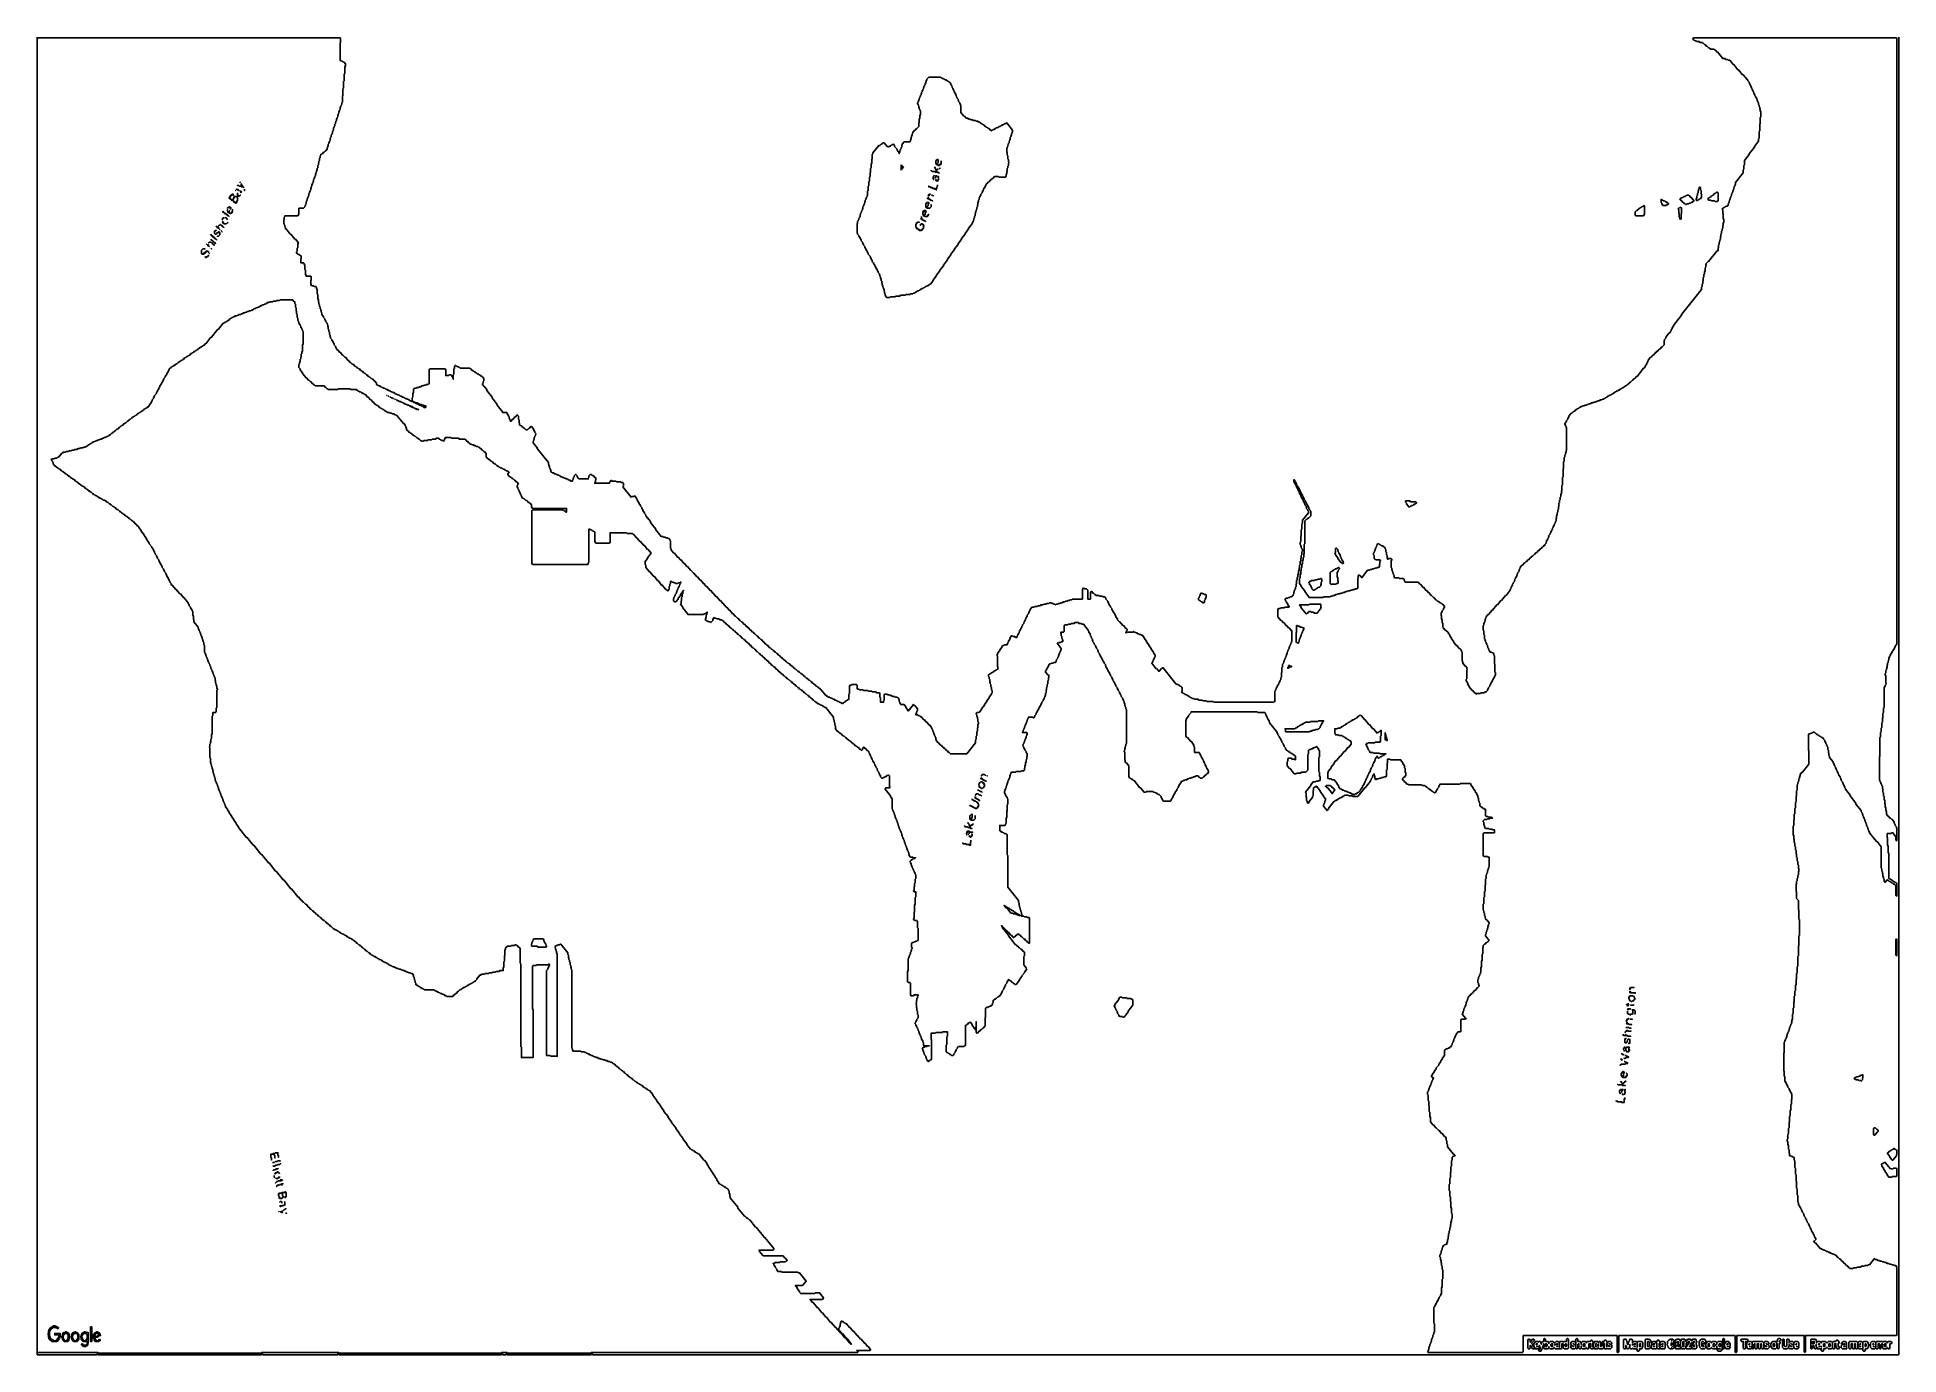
# Model space of a CAD drawing. Header units: metres. Extents: x 0 to 0.609, y 0 to 0.432.
import ezdxf

# ---------------------------------------------------------------- set-up
doc = ezdxf.new("R2010")
doc.units = ezdxf.units.M
doc.layers.add('Contours', color=7, linetype='Continuous')

msp = doc.modelspace()

# ---------------------------------------------------------------- linework, layer by layer
at = {"layer": 'Contours'}
for points in [[(0, 0.4316), (0, 0.00024), (0.0196, 0.00024), (0.0196, 0.00048), (0.01979, 0.00072), (0.01998, 0.00048), (0.01998, 0.00024), (0.0734, 0.00024), (0.0734, 0.00048), (0.07359, 0.00072), (0.07378, 0.00048), (0.07378, 0.00024), (0.09838, 0.00024), (0.09838, 0.00048), (0.09857, 0.00072), (0.09876, 0.00048), (0.09876, 0.00024), (0.15199, 0.00024), (0.15199, 0.00048), (0.15218, 0.00072), (0.15237, 0.00048), (0.15237, 0.00024), (0.15353, 0.00024), (0.15353, 0.00048), (0.15372, 0.00072), (0.15391, 0.00048), (0.15391, 0.00024), (0.18139, 0.00024), (0.18139, 0.00048), (0.18158, 0.00072), (0.18177, 0.00048), (0.18177, 0.00024), (0.60949, 0.00024), (0.60949, 0.4316)], [(0, 0.43112), (0.00019, 0.43136), (0.09915, 0.43136), (0.09934, 0.43112), (0.09934, 0.42991), (0.09915, 0.42967), (0.09915, 0.42412), (0.09934, 0.42388), (0.09972, 0.42388), (0.09992, 0.42363), (0.10011, 0.42363), (0.1003, 0.42339), (0.10049, 0.42339), (0.10088, 0.42291), (0.10088, 0.42219), (0.10068, 0.42194), (0.10068, 0.41977), (0.10049, 0.41953), (0.10049, 0.41736), (0.1003, 0.41712), (0.1003, 0.41494), (0.10011, 0.4147), (0.10011, 0.41253), (0.09992, 0.41229), (0.09992, 0.41036), (0.09972, 0.41012), (0.09972, 0.40963), (0.09953, 0.40939), (0.09953, 0.40915), (0.09934, 0.40891), (0.09934, 0.40867), (0.09915, 0.40843), (0.09915, 0.40794), (0.09896, 0.4077), (0.09896, 0.40746), (0.09876, 0.40722), (0.09876, 0.40674), (0.09857, 0.4065), (0.09857, 0.40625), (0.09838, 0.40601), (0.09838, 0.40553), (0.09819, 0.40529), (0.09819, 0.40505), (0.09799, 0.40481), (0.09799, 0.40432), (0.0978, 0.40408), (0.0978, 0.40384), (0.09761, 0.4036), (0.09761, 0.40336), (0.09742, 0.40312), (0.09742, 0.40263), (0.09723, 0.40239), (0.09723, 0.40215), (0.09703, 0.40191), (0.09703, 0.40143), (0.09684, 0.40119), (0.09684, 0.40094), (0.09665, 0.4007), (0.09665, 0.40022), (0.09646, 0.39998), (0.09646, 0.39974), (0.09627, 0.3995), (0.09627, 0.39901), (0.09607, 0.39877), (0.09607, 0.39853), (0.09588, 0.39829), (0.09588, 0.39781), (0.09569, 0.39756), (0.09569, 0.39732), (0.0955, 0.39708), (0.0955, 0.39684), (0.0953, 0.3966), (0.0953, 0.39612), (0.09511, 0.39587), (0.09511, 0.39563), (0.09492, 0.39539), (0.09492, 0.39491), (0.09454, 0.39443), (0.09434, 0.39443), (0.09396, 0.39394), (0.09377, 0.39394), (0.09338, 0.39346), (0.09319, 0.39346), (0.093, 0.39322), (0.09281, 0.39322), (0.09281, 0.39298), (0.09261, 0.39274), (0.09261, 0.39225), (0.09242, 0.39201), (0.09242, 0.39129), (0.09223, 0.39105), (0.09223, 0.39056), (0.09204, 0.39032), (0.09204, 0.38984), (0.09185, 0.3896), (0.09185, 0.38887), (0.09165, 0.38863), (0.09165, 0.38815), (0.09146, 0.38791), (0.09146, 0.38743), (0.09127, 0.38718), (0.09127, 0.38694), (0.09108, 0.3867), (0.09108, 0.38622), (0.09089, 0.38598), (0.09089, 0.38574), (0.09069, 0.3855), (0.09069, 0.38525), (0.0905, 0.38501), (0.0905, 0.38453), (0.09031, 0.38429), (0.09031, 0.38405), (0.09012, 0.38381), (0.09012, 0.38356), (0.08992, 0.38332), (0.08992, 0.38284), (0.08973, 0.3826), (0.08973, 0.38236), (0.08954, 0.38212), (0.08954, 0.38163), (0.08935, 0.38139), (0.08935, 0.38115), (0.08916, 0.38091), (0.08916, 0.38067), (0.08896, 0.38043), (0.08896, 0.37994), (0.08877, 0.3797), (0.08877, 0.37946), (0.08858, 0.37922), (0.08858, 0.37898), (0.08839, 0.37874), (0.08839, 0.37825), (0.0882, 0.37801), (0.0882, 0.37777), (0.088, 0.37753), (0.088, 0.37705), (0.08781, 0.37681), (0.08781, 0.37656), (0.08762, 0.37632), (0.08762, 0.37608), (0.08723, 0.3756), (0.0857, 0.3756), (0.0857, 0.37367), (0.08531, 0.37318), (0.08109, 0.37318), (0.08109, 0.37294), (0.08089, 0.3727), (0.08089, 0.37198), (0.0807, 0.37174), (0.0807, 0.37077), (0.08089, 0.37053), (0.08089, 0.37029), (0.08109, 0.37005), (0.08109, 0.36956), (0.08128, 0.36932), (0.08128, 0.36884), (0.08147, 0.36884), (0.08282, 0.36715), (0.08301, 0.36715), (0.08435, 0.36546), (0.08454, 0.36546), (0.08551, 0.36425), (0.08531, 0.36401), (0.08531, 0.3628), (0.08512, 0.36256), (0.08512, 0.3616), (0.08493, 0.36136), (0.08493, 0.36087), (0.08512, 0.36087), (0.08531, 0.36063), (0.08551, 0.36063), (0.0857, 0.36039), (0.08589, 0.36039), (0.08608, 0.36015), (0.08627, 0.36015), (0.08647, 0.35991), (0.08647, 0.35918), (0.08627, 0.35894), (0.08627, 0.35774), (0.08723, 0.35774), (0.08743, 0.35749), (0.08743, 0.35725), (0.08762, 0.35701), (0.08762, 0.35556), (0.08781, 0.35532), (0.08781, 0.35387), (0.088, 0.35363), (0.088, 0.35339), (0.08954, 0.35339), (0.08973, 0.35315), (0.08973, 0.35218), (0.08954, 0.35194), (0.08954, 0.35049), (0.08973, 0.35049), (0.08992, 0.35025), (0.0905, 0.35025), (0.09069, 0.35001), (0.09127, 0.35001), (0.09146, 0.34977), (0.09146, 0.34929), (0.09165, 0.34905), (0.09165, 0.3476), (0.09185, 0.34736), (0.09185, 0.34591), (0.09204, 0.34567), (0.09204, 0.34494), (0.09223, 0.3447), (0.09223, 0.34422), (0.09242, 0.34398), (0.09242, 0.34349), (0.09261, 0.34325), (0.09261, 0.34277), (0.09281, 0.34253), (0.09281, 0.34229), (0.093, 0.34205), (0.093, 0.34156), (0.09319, 0.34132), (0.09319, 0.34084), (0.09377, 0.34011), (0.09377, 0.33987), (0.09415, 0.33939), (0.09415, 0.33915), (0.09454, 0.33867), (0.09454, 0.33842), (0.09492, 0.33794), (0.09492, 0.3377), (0.09511, 0.33746), (0.09511, 0.33698), (0.0953, 0.33673), (0.0953, 0.33601), (0.0955, 0.33577), (0.0955, 0.33529), (0.09569, 0.33505), (0.09569, 0.33432), (0.09588, 0.33408), (0.09588, 0.3336), (0.09607, 0.33336), (0.09607, 0.33311), (0.09646, 0.33263), (0.09646, 0.33239), (0.09684, 0.33191), (0.09684, 0.33167), (0.09723, 0.33118), (0.09723, 0.33094), (0.09761, 0.33046), (0.09761, 0.33022), (0.09799, 0.32973), (0.09799, 0.32949), (0.09819, 0.32925), (0.09838, 0.32925), (0.09896, 0.32853), (0.09915, 0.32853), (0.09992, 0.32756), (0.10011, 0.32756), (0.10068, 0.32684), (0.10088, 0.32684), (0.10165, 0.32587), (0.10184, 0.32587), (0.10241, 0.32515), (0.10261, 0.32515), (0.10299, 0.32467), (0.10318, 0.32467), (0.10338, 0.32442), (0.10357, 0.32442), (0.10395, 0.32394), (0.10414, 0.32394), (0.10434, 0.3237), (0.10453, 0.3237), (0.10491, 0.32322), (0.1051, 0.32322), (0.1053, 0.32298), (0.10549, 0.32298), (0.10587, 0.32249), (0.10607, 0.32249), (0.10626, 0.32225), (0.10645, 0.32225), (0.10683, 0.32177), (0.10703, 0.32177), (0.10722, 0.32153), (0.10741, 0.32153), (0.10779, 0.32104), (0.10799, 0.32104), (0.10837, 0.32056), (0.10856, 0.32056), (0.10876, 0.32032), (0.10895, 0.32032), (0.10933, 0.31984), (0.10952, 0.31984), (0.10972, 0.3196), (0.10991, 0.3196), (0.11029, 0.31911), (0.11048, 0.31911), (0.11106, 0.31839), (0.11106, 0.31791), (0.11125, 0.31767), (0.11164, 0.31767), (0.11183, 0.31742), (0.11221, 0.31742), (0.11241, 0.31718), (0.1126, 0.31718), (0.11279, 0.31694), (0.11317, 0.31694), (0.11337, 0.3167), (0.11375, 0.3167), (0.11394, 0.31646), (0.11414, 0.31646), (0.11433, 0.31622), (0.11471, 0.31622), (0.1149, 0.31598), (0.11529, 0.31598), (0.11548, 0.31573), (0.11567, 0.31573), (0.11586, 0.31549), (0.11625, 0.31549), (0.11644, 0.31525), (0.11683, 0.31525), (0.11702, 0.31501), (0.11721, 0.31501), (0.1174, 0.31477), (0.11779, 0.31477), (0.11798, 0.31453), (0.11836, 0.31453), (0.11855, 0.31429), (0.11875, 0.31429), (0.11894, 0.31404), (0.11932, 0.31404), (0.11952, 0.3138), (0.1199, 0.3138), (0.12009, 0.31356), (0.12028, 0.31356), (0.12048, 0.31332), (0.12086, 0.31332), (0.12105, 0.31308), (0.12144, 0.31308), (0.12163, 0.31284), (0.12182, 0.31284), (0.12201, 0.3126), (0.1224, 0.3126), (0.12259, 0.31235), (0.12297, 0.31235), (0.12317, 0.31211), (0.12336, 0.31211), (0.12355, 0.31187), (0.12393, 0.31187), (0.12413, 0.31163), (0.12451, 0.31163), (0.1247, 0.31139), (0.1249, 0.31139), (0.12509, 0.31115), (0.12547, 0.31115), (0.12566, 0.31091), (0.12605, 0.31091), (0.12624, 0.31067), (0.12643, 0.31067), (0.12662, 0.31042), (0.1272, 0.31042), (0.1272, 0.31091), (0.12682, 0.31091), (0.12662, 0.31115), (0.12605, 0.31115), (0.12586, 0.31139), (0.12528, 0.31139), (0.12509, 0.31163), (0.1247, 0.31163), (0.12451, 0.31187), (0.12393, 0.31187), (0.12374, 0.31211), (0.12336, 0.31211), (0.12317, 0.31235), (0.12297, 0.31235), (0.12278, 0.3126), (0.12278, 0.31356), (0.12297, 0.3138), (0.12297, 0.31501), (0.12317, 0.31525), (0.12317, 0.31622), (0.12355, 0.3167), (0.12413, 0.3167), (0.12432, 0.31694), (0.1249, 0.31694), (0.12509, 0.31718), (0.12566, 0.31718), (0.12586, 0.31742), (0.12643, 0.31742), (0.12662, 0.31767), (0.1272, 0.31767), (0.12739, 0.31791), (0.12797, 0.31791), (0.12816, 0.31815), (0.12835, 0.31815), (0.12835, 0.32273), (0.12855, 0.32298), (0.13354, 0.32298), (0.13373, 0.32273), (0.13373, 0.3208), (0.13469, 0.3208), (0.13489, 0.32104), (0.13546, 0.32104), (0.13604, 0.32032), (0.13604, 0.32008), (0.13623, 0.31984), (0.13623, 0.3196), (0.13623, 0.32104), (0.13642, 0.32129), (0.13642, 0.32298), (0.13662, 0.32322), (0.13662, 0.32394), (0.13681, 0.32418), (0.137, 0.32418), (0.13719, 0.32394), (0.13739, 0.32394), (0.13758, 0.3237), (0.13796, 0.3237), (0.13815, 0.32346), (0.13835, 0.32346), (0.13854, 0.32322), (0.14161, 0.32322), (0.1418, 0.32298), (0.142, 0.32298), (0.14238, 0.32249), (0.14257, 0.32249), (0.14277, 0.32225), (0.14296, 0.32225), (0.14315, 0.32201), (0.14334, 0.32201), (0.14353, 0.32177), (0.14373, 0.32177), (0.14392, 0.32153), (0.14411, 0.32153), (0.1443, 0.32129), (0.14449, 0.32129), (0.14469, 0.32104), (0.14488, 0.32104), (0.14507, 0.3208), (0.14526, 0.3208), (0.14546, 0.32056), (0.14565, 0.32056), (0.14622, 0.31984), (0.14622, 0.31911), (0.14603, 0.31887), (0.14603, 0.31839), (0.14584, 0.31815), (0.14584, 0.31791), (0.14718, 0.31622), (0.14718, 0.31598), (0.14891, 0.3138), (0.14891, 0.31356), (0.15064, 0.31139), (0.15064, 0.31115), (0.15237, 0.30898), (0.15237, 0.30873), (0.15372, 0.30873), (0.15391, 0.30849), (0.15391, 0.30825), (0.15429, 0.30777), (0.15429, 0.30753), (0.15449, 0.30729), (0.15449, 0.30704), (0.15468, 0.3068), (0.15468, 0.30656), (0.15487, 0.30632), (0.15487, 0.30608), (0.15506, 0.30584), (0.15564, 0.30656), (0.15583, 0.30656), (0.15641, 0.30729), (0.1566, 0.30729), (0.15718, 0.30801), (0.15756, 0.30753), (0.15756, 0.30656), (0.15775, 0.30632), (0.15775, 0.30535), (0.15794, 0.30511), (0.15794, 0.30463), (0.15814, 0.30463), (0.15833, 0.30439), (0.15852, 0.30439), (0.15891, 0.30391), (0.1591, 0.30391), (0.15929, 0.30366), (0.15948, 0.30366), (0.15987, 0.30318), (0.16006, 0.30318), (0.16025, 0.30294), (0.16044, 0.30318), (0.16063, 0.30318), (0.16102, 0.30366), (0.16121, 0.30366), (0.1616, 0.30415), (0.16179, 0.30415), (0.16256, 0.30318), (0.16256, 0.30294), (0.16294, 0.30246), (0.16294, 0.30222), (0.16332, 0.30173), (0.16313, 0.30149), (0.16313, 0.30125), (0.16294, 0.30101), (0.16294, 0.30077), (0.16275, 0.30053), (0.16275, 0.30004), (0.16256, 0.2998), (0.16256, 0.29956), (0.16236, 0.29932), (0.16236, 0.29884), (0.16371, 0.29715), (0.16371, 0.29691), (0.16736, 0.29232), (0.16736, 0.29184), (0.16755, 0.2916), (0.16755, 0.29135), (0.16774, 0.29111), (0.16774, 0.29063), (0.16794, 0.29039), (0.16794, 0.29015), (0.16813, 0.28991), (0.16813, 0.28942), (0.16832, 0.28918), (0.16851, 0.28918), (0.1687, 0.28894), (0.16909, 0.28894), (0.16928, 0.2887), (0.16967, 0.2887), (0.16986, 0.28846), (0.17024, 0.28846), (0.17043, 0.28822), (0.17082, 0.28822), (0.17101, 0.28797), (0.1712, 0.28797), (0.1714, 0.28773), (0.17178, 0.28773), (0.17197, 0.28749), (0.17236, 0.28749), (0.17255, 0.28725), (0.17293, 0.28725), (0.17312, 0.28701), (0.17351, 0.28701), (0.1737, 0.28677), (0.17389, 0.28677), (0.17409, 0.28653), (0.17447, 0.28653), (0.17466, 0.28629), (0.17524, 0.28629), (0.17524, 0.28653), (0.17543, 0.28677), (0.17543, 0.28701), (0.17562, 0.28725), (0.17562, 0.28749), (0.17581, 0.28773), (0.17581, 0.28797), (0.1762, 0.28846), (0.17639, 0.28846), (0.17678, 0.28797), (0.17678, 0.28773), (0.17735, 0.28701), (0.18043, 0.28701), (0.18043, 0.28725), (0.18062, 0.28749), (0.18062, 0.28797), (0.181, 0.28846), (0.18139, 0.28846), (0.18158, 0.28822), (0.18177, 0.28822), (0.18196, 0.28797), (0.18216, 0.28797), (0.18254, 0.28749), (0.18273, 0.28749), (0.18292, 0.28725), (0.18292, 0.28677), (0.18273, 0.28653), (0.18273, 0.28604), (0.18254, 0.2858), (0.18254, 0.28556), (0.18734, 0.28556), (0.18734, 0.2858), (0.18792, 0.28653), (0.18811, 0.28629), (0.18946, 0.28629), (0.18965, 0.28604), (0.19099, 0.28604), (0.19119, 0.2858), (0.19176, 0.2858), (0.19195, 0.28556), (0.19195, 0.2846), (0.19176, 0.28435), (0.19445, 0.28097), (0.19464, 0.28122), (0.19541, 0.28122), (0.19561, 0.28146), (0.19618, 0.28073), (0.19618, 0.28049), (0.19657, 0.28001), (0.19657, 0.27977), (0.19695, 0.27928), (0.19695, 0.27904), (0.19753, 0.27832), (0.19753, 0.27808), (0.19791, 0.2776), (0.19791, 0.27735), (0.1983, 0.27687), (0.1983, 0.27663), (0.19887, 0.27591), (0.19887, 0.27566), (0.19926, 0.27518), (0.19926, 0.27494), (0.20079, 0.27301), (0.20079, 0.27277), (0.20252, 0.27059), (0.20252, 0.27035), (0.20425, 0.26818), (0.20483, 0.26818), (0.20502, 0.26794), (0.2056, 0.26794), (0.20579, 0.2677), (0.20637, 0.2677), (0.20656, 0.26746), (0.20694, 0.26746), (0.20713, 0.26722), (0.20713, 0.26697), (0.20733, 0.26673), (0.20733, 0.26432), (0.20752, 0.26408), (0.20752, 0.26359), (0.20771, 0.26359), (0.20848, 0.26263), (0.20867, 0.26263), (0.20963, 0.26142), (0.20982, 0.26142), (0.21059, 0.26046), (0.21079, 0.26046), (0.21175, 0.25925), (0.21194, 0.25925), (0.21271, 0.25828), (0.2129, 0.25828), (0.21386, 0.25708), (0.21405, 0.25708), (0.21482, 0.25611), (0.21501, 0.25611), (0.21597, 0.2549), (0.21617, 0.2549), (0.21693, 0.25394), (0.21713, 0.25394), (0.21809, 0.25273), (0.21828, 0.25273), (0.21905, 0.25177), (0.21924, 0.25177), (0.2202, 0.25056), (0.22039, 0.25056), (0.22116, 0.24959), (0.22135, 0.24959), (0.22231, 0.24839), (0.22251, 0.24839), (0.22347, 0.24718), (0.22366, 0.24718), (0.22443, 0.24621), (0.22462, 0.24621), (0.22558, 0.24501), (0.22577, 0.24501), (0.22654, 0.24404), (0.22673, 0.24404), (0.22769, 0.24284), (0.22789, 0.24284), (0.22846, 0.24211), (0.22865, 0.24211), (0.22923, 0.24139), (0.22942, 0.24139), (0.23, 0.24066), (0.23019, 0.24066), (0.23058, 0.24018), (0.23077, 0.24018), (0.23134, 0.23946), (0.23154, 0.23946), (0.23211, 0.23873), (0.23231, 0.23873), (0.23269, 0.23825), (0.23288, 0.23825), (0.23346, 0.23752), (0.23365, 0.23752), (0.23423, 0.2368), (0.23442, 0.2368), (0.2348, 0.23632), (0.235, 0.23632), (0.23557, 0.23559), (0.23576, 0.23559), (0.23634, 0.23487), (0.23653, 0.23487), (0.23692, 0.23439), (0.23711, 0.23439), (0.23769, 0.23366), (0.23788, 0.23366), (0.23845, 0.23294), (0.23865, 0.23294), (0.23903, 0.23246), (0.23922, 0.23246), (0.2398, 0.23173), (0.23999, 0.23173), (0.24038, 0.23125), (0.24057, 0.23125), (0.24095, 0.23077), (0.24114, 0.23077), (0.24153, 0.23028), (0.24172, 0.23028), (0.24211, 0.2298), (0.2423, 0.2298), (0.24268, 0.22932), (0.24287, 0.22932), (0.24345, 0.22859), (0.24364, 0.22859), (0.24403, 0.22811), (0.24422, 0.22811), (0.2446, 0.22763), (0.2448, 0.22763), (0.24518, 0.22715), (0.24537, 0.22715), (0.24576, 0.22666), (0.24595, 0.22666), (0.24614, 0.22642), (0.24633, 0.22642), (0.24672, 0.22594), (0.24691, 0.22594), (0.24729, 0.22546), (0.24749, 0.22546), (0.24787, 0.22497), (0.24806, 0.22497), (0.24845, 0.22449), (0.24864, 0.22449), (0.24902, 0.22401), (0.24921, 0.22401), (0.24941, 0.22377), (0.2496, 0.22377), (0.24998, 0.22328), (0.25018, 0.22328), (0.25056, 0.2228), (0.25075, 0.2228), (0.25114, 0.22232), (0.25133, 0.22232), (0.25171, 0.22183), (0.2519, 0.22183), (0.2521, 0.22159), (0.25229, 0.22159), (0.25267, 0.22111), (0.25287, 0.22111), (0.25325, 0.22063), (0.25344, 0.22063), (0.25383, 0.22014), (0.25402, 0.22014), (0.2544, 0.21966), (0.25459, 0.21966), (0.25498, 0.21918), (0.25517, 0.21918), (0.25536, 0.21894), (0.25556, 0.21894), (0.25594, 0.21846), (0.25613, 0.21846), (0.25652, 0.21797), (0.25671, 0.21797), (0.25825, 0.21604), (0.25844, 0.21604), (0.25863, 0.2158), (0.25882, 0.2158), (0.25901, 0.21556), (0.2594, 0.21556), (0.25959, 0.21532), (0.25997, 0.21532), (0.26017, 0.21508), (0.26036, 0.21508), (0.26055, 0.21483), (0.26094, 0.21483), (0.26113, 0.21459), (0.26151, 0.21459), (0.2617, 0.21435), (0.2619, 0.21435), (0.26209, 0.21411), (0.26247, 0.21411), (0.26266, 0.21387), (0.26286, 0.21387), (0.26305, 0.21363), (0.26343, 0.21363), (0.26363, 0.21339), (0.26382, 0.21363), (0.26401, 0.21363), (0.2642, 0.21387), (0.26439, 0.21387), (0.26478, 0.21435), (0.26497, 0.21435), (0.26516, 0.21459), (0.26535, 0.21459), (0.26555, 0.21483), (0.26574, 0.21483), (0.26574, 0.21652), (0.26593, 0.21677), (0.26593, 0.21918), (0.26612, 0.21942), (0.26651, 0.21942), (0.2667, 0.21966), (0.26824, 0.21966), (0.26843, 0.21942), (0.26843, 0.21846), (0.26862, 0.21821), (0.26901, 0.21821), (0.2692, 0.21797), (0.27035, 0.21797), (0.27054, 0.21773), (0.27189, 0.21773), (0.27208, 0.21749), (0.27323, 0.21749), (0.27342, 0.21725), (0.27458, 0.21725), (0.27477, 0.21701), (0.27573, 0.21701), (0.27592, 0.21677), (0.27592, 0.21556), (0.27612, 0.21532), (0.27612, 0.21387), (0.27708, 0.21387), (0.27708, 0.21435), (0.27727, 0.21459), (0.27727, 0.21628), (0.27746, 0.21652), (0.27823, 0.21652), (0.27842, 0.21628), (0.279, 0.21628), (0.27919, 0.21604), (0.27977, 0.21604), (0.27996, 0.2158), (0.28073, 0.2158), (0.28092, 0.21556), (0.2815, 0.21556), (0.28169, 0.21532), (0.28188, 0.21532), (0.28207, 0.21508), (0.28207, 0.21483), (0.28226, 0.21459), (0.28226, 0.21411), (0.28246, 0.21387), (0.28246, 0.21363), (0.28265, 0.21339), (0.28265, 0.21314), (0.2838, 0.21314), (0.28438, 0.21242), (0.28438, 0.21218), (0.28495, 0.21146), (0.28495, 0.21121), (0.28515, 0.21097), (0.28688, 0.21314), (0.28726, 0.21266), (0.28745, 0.21266), (0.28822, 0.2117), (0.28822, 0.21121), (0.28803, 0.21097), (0.28803, 0.21073), (0.28784, 0.21049), (0.28784, 0.21025), (0.28764, 0.21001), (0.28764, 0.20977), (0.28822, 0.20977), (0.28841, 0.20952), (0.2888, 0.20952), (0.28899, 0.20928), (0.28918, 0.20928), (0.28937, 0.20904), (0.28957, 0.20904), (0.29033, 0.20808), (0.29053, 0.20808), (0.2911, 0.20735), (0.29129, 0.20735), (0.29206, 0.20639), (0.29226, 0.20639), (0.29283, 0.20566), (0.29283, 0.20542), (0.29302, 0.20518), (0.29302, 0.20494), (0.29322, 0.2047), (0.29322, 0.20445), (0.29341, 0.20421), (0.29341, 0.20397), (0.2936, 0.20373), (0.2936, 0.20349), (0.29379, 0.20325), (0.29379, 0.20301), (0.29398, 0.20277), (0.29398, 0.20252), (0.29418, 0.20228), (0.29418, 0.2018), (0.29437, 0.20156), (0.29437, 0.20132), (0.29495, 0.20059), (0.29514, 0.20059), (0.29571, 0.19987), (0.29591, 0.19987), (0.29648, 0.19914), (0.29667, 0.19914), (0.29706, 0.19866), (0.29725, 0.19866), (0.29783, 0.19794), (0.29802, 0.19794), (0.2984, 0.19745), (0.2986, 0.19745), (0.29898, 0.19697), (0.30436, 0.19697), (0.30724, 0.20059), (0.30724, 0.20156), (0.30743, 0.2018), (0.30743, 0.20277), (0.30763, 0.20301), (0.30763, 0.20421), (0.30782, 0.20445), (0.30782, 0.20542), (0.30801, 0.20566), (0.30801, 0.20663), (0.3082, 0.20687), (0.3082, 0.20735), (0.30801, 0.20759), (0.30801, 0.20832), (0.30782, 0.20856), (0.30782, 0.20904), (0.30763, 0.20928), (0.30763, 0.20977), (0.30743, 0.21001), (0.30743, 0.21025), (0.30763, 0.21049), (0.3084, 0.21049), (0.30916, 0.21146), (0.30916, 0.2117), (0.31013, 0.2129), (0.31013, 0.21314), (0.31089, 0.21411), (0.31089, 0.21435), (0.31166, 0.21532), (0.31166, 0.21556), (0.31243, 0.21652), (0.31243, 0.21677), (0.31262, 0.21701), (0.31262, 0.21773), (0.31243, 0.21797), (0.31243, 0.2187), (0.31224, 0.21894), (0.31224, 0.21966), (0.31205, 0.2199), (0.31205, 0.22039), (0.31185, 0.22063), (0.31185, 0.22135), (0.31166, 0.22159), (0.31166, 0.22208), (0.31147, 0.22232), (0.31147, 0.2228), (0.31166, 0.22304), (0.31185, 0.22304), (0.31205, 0.22328), (0.31224, 0.22328), (0.31243, 0.22352), (0.31262, 0.22352), (0.31282, 0.22377), (0.31301, 0.22377), (0.3132, 0.22401), (0.31339, 0.22401), (0.31358, 0.22425), (0.31378, 0.22425), (0.31397, 0.22449), (0.31416, 0.22449), (0.31435, 0.22473), (0.31454, 0.22473), (0.31454, 0.22546), (0.31435, 0.2257), (0.31435, 0.22908), (0.31416, 0.22932), (0.31454, 0.2298), (0.31454, 0.23004), (0.31512, 0.23077), (0.31512, 0.23101), (0.31589, 0.23197), (0.31589, 0.23221), (0.31608, 0.23246), (0.31647, 0.23246), (0.31666, 0.2327), (0.31762, 0.2327), (0.31762, 0.23294), (0.31781, 0.23318), (0.31781, 0.23342), (0.318, 0.23366), (0.318, 0.2339), (0.31839, 0.23439), (0.31839, 0.23463), (0.31858, 0.23487), (0.31858, 0.23511), (0.31896, 0.23559), (0.31935, 0.23559), (0.31954, 0.23535), (0.32012, 0.23535), (0.32031, 0.23511), (0.32069, 0.23511), (0.32089, 0.23535), (0.32089, 0.23559), (0.32108, 0.23584), (0.32108, 0.23608), (0.32146, 0.23656), (0.32146, 0.2368), (0.32165, 0.23704), (0.32165, 0.23728), (0.32204, 0.23777), (0.32204, 0.23801), (0.32242, 0.23849), (0.32242, 0.23873), (0.32261, 0.23897), (0.32261, 0.23921), (0.323, 0.2397), (0.323, 0.23994), (0.32319, 0.24018), (0.32319, 0.24042), (0.32358, 0.2409), (0.32358, 0.24115), (0.32377, 0.24139), (0.32377, 0.24163), (0.32415, 0.24211), (0.32415, 0.24235), (0.32454, 0.24284), (0.32454, 0.24308), (0.32473, 0.24332), (0.32473, 0.24356), (0.32511, 0.24404), (0.32511, 0.24428), (0.32569, 0.24501), (0.32646, 0.24501), (0.32665, 0.24525), (0.32742, 0.24525), (0.32761, 0.24549), (0.32838, 0.24549), (0.32857, 0.24573), (0.32934, 0.24573), (0.32953, 0.24597), (0.3303, 0.24597), (0.33049, 0.24621), (0.33126, 0.24621), (0.33145, 0.24646), (0.33203, 0.24646), (0.33222, 0.24621), (0.33261, 0.24621), (0.3328, 0.24597), (0.33318, 0.24597), (0.33337, 0.24573), (0.33357, 0.24597), (0.33414, 0.24597), (0.33434, 0.24621), (0.33491, 0.24621), (0.3351, 0.24646), (0.33568, 0.24646), (0.33587, 0.2467), (0.33645, 0.2467), (0.33664, 0.24694), (0.33722, 0.24694), (0.33741, 0.24718), (0.33799, 0.24718), (0.33818, 0.24742), (0.33875, 0.24742), (0.33895, 0.24766), (0.34221, 0.24766), (0.34221, 0.2508), (0.3426, 0.25128), (0.34279, 0.25104), (0.34356, 0.25104), (0.34394, 0.25056), (0.34394, 0.24766), (0.3449, 0.24766), (0.3449, 0.24984), (0.3451, 0.25008), (0.34529, 0.25008), (0.34567, 0.24959), (0.34586, 0.24959), (0.34625, 0.24911), (0.34644, 0.24911), (0.34663, 0.24887), (0.34759, 0.24887), (0.34779, 0.24863), (0.34875, 0.24863), (0.34894, 0.24839), (0.34952, 0.24839), (0.3499, 0.2479), (0.3499, 0.24766), (0.35048, 0.24694), (0.35048, 0.2467), (0.35086, 0.24621), (0.35086, 0.24597), (0.35144, 0.24525), (0.35144, 0.24501), (0.35182, 0.24453), (0.35182, 0.24428), (0.35221, 0.2438), (0.35221, 0.24356), (0.35278, 0.24284), (0.35278, 0.24259), (0.35317, 0.24211), (0.35317, 0.24187), (0.35374, 0.24115), (0.35374, 0.2409), (0.35432, 0.24018), (0.35451, 0.24018), (0.35547, 0.23897), (0.35566, 0.23897), (0.35643, 0.23801), (0.35662, 0.23801), (0.35682, 0.23777), (0.35682, 0.23752), (0.35662, 0.23728), (0.35662, 0.23704), (0.35643, 0.2368), (0.35643, 0.23656), (0.35662, 0.23656), (0.35682, 0.2368), (0.35874, 0.2368), (0.35893, 0.23704), (0.35912, 0.2368), (0.35951, 0.2368), (0.3597, 0.23656), (0.36008, 0.23656), (0.36028, 0.23632), (0.36066, 0.23632), (0.36085, 0.23608), (0.36124, 0.23608), (0.36143, 0.23584), (0.36181, 0.23584), (0.36239, 0.23511), (0.36239, 0.23487), (0.36316, 0.2339), (0.36316, 0.23366), (0.36393, 0.2327), (0.36393, 0.23246), (0.36469, 0.23149), (0.36469, 0.23125), (0.36546, 0.23028), (0.36546, 0.23004), (0.36604, 0.22932), (0.36604, 0.22883), (0.36585, 0.22859), (0.36585, 0.22835), (0.36546, 0.22787), (0.36546, 0.22763), (0.36527, 0.22739), (0.36527, 0.22715), (0.36489, 0.22666), (0.36623, 0.22497), (0.36642, 0.22497), (0.36719, 0.22401), (0.36738, 0.22401), (0.36815, 0.22497), (0.36835, 0.22497), (0.36854, 0.22521), (0.37276, 0.2199), (0.37296, 0.2199), (0.37315, 0.21966), (0.37353, 0.21966), (0.37373, 0.21942), (0.37392, 0.21942), (0.37411, 0.21918), (0.3743, 0.21918), (0.37449, 0.21894), (0.37469, 0.21894), (0.37488, 0.2187), (0.37488, 0.21749), (0.37469, 0.21725), (0.37488, 0.21701), (0.37507, 0.21701), (0.37526, 0.21677), (0.37545, 0.21677), (0.37565, 0.21652), (0.37584, 0.21652), (0.37603, 0.21628), (0.37642, 0.21628), (0.37661, 0.21604), (0.3768, 0.21604), (0.37699, 0.2158), (0.37718, 0.2158), (0.37738, 0.21556), (0.37757, 0.21556), (0.37776, 0.21532), (0.37795, 0.21532), (0.37815, 0.21508), (0.37872, 0.21508), (0.37891, 0.21483), (0.38007, 0.21483), (0.38026, 0.21459), (0.38141, 0.21459), (0.3816, 0.21435), (0.38276, 0.21435), (0.38295, 0.21411), (0.38506, 0.21411), (0.38525, 0.21387), (0.40485, 0.21387), (0.40505, 0.21411), (0.40524, 0.21411), (0.40524, 0.21749), (0.40543, 0.21773), (0.40543, 0.21797), (0.40562, 0.21821), (0.40562, 0.21846), (0.40601, 0.21894), (0.40601, 0.21918), (0.40639, 0.21966), (0.40639, 0.2199), (0.40658, 0.22014), (0.40658, 0.22039), (0.40697, 0.22087), (0.40697, 0.22111), (0.40716, 0.22135), (0.40716, 0.22183), (0.40735, 0.22208), (0.40735, 0.22352), (0.40754, 0.22377), (0.40754, 0.22521), (0.40774, 0.22546), (0.40774, 0.22618), (0.40793, 0.22642), (0.40793, 0.22666), (0.40812, 0.2269), (0.40812, 0.22715), (0.40831, 0.22739), (0.40831, 0.22763), (0.4085, 0.22787), (0.4085, 0.22811), (0.4087, 0.22835), (0.4087, 0.22859), (0.40889, 0.22883), (0.40889, 0.22908), (0.40908, 0.22932), (0.40908, 0.22956), (0.40927, 0.2298), (0.40927, 0.23028), (0.40946, 0.23052), (0.40946, 0.23077), (0.40966, 0.23101), (0.40966, 0.23125), (0.40985, 0.23149), (0.40985, 0.23173), (0.41004, 0.23197), (0.41004, 0.23221), (0.41023, 0.23246), (0.41023, 0.2327), (0.41043, 0.23294), (0.41043, 0.23318), (0.41062, 0.23342), (0.41062, 0.23366), (0.41081, 0.2339), (0.41081, 0.23728), (0.41062, 0.23728), (0.40985, 0.23825), (0.40966, 0.23825), (0.40908, 0.23897), (0.40889, 0.23897), (0.40812, 0.23994), (0.40793, 0.23994), (0.40735, 0.24066), (0.40716, 0.24066), (0.4062, 0.24187), (0.4062, 0.24428), (0.40639, 0.24453), (0.40697, 0.24453), (0.40716, 0.24477), (0.40831, 0.24477), (0.4085, 0.24501), (0.40985, 0.24501), (0.40985, 0.24525), (0.40946, 0.24573), (0.40946, 0.24597), (0.40889, 0.2467), (0.40889, 0.24694), (0.4085, 0.24742), (0.40889, 0.2479), (0.40946, 0.2479), (0.40966, 0.24815), (0.41004, 0.24815), (0.41023, 0.24839), (0.41062, 0.24839), (0.41081, 0.24863), (0.411, 0.24863), (0.41119, 0.24887), (0.41119, 0.24911), (0.41139, 0.24935), (0.41139, 0.24984), (0.41158, 0.25008), (0.41158, 0.25032), (0.41177, 0.25056), (0.41177, 0.2508), (0.41196, 0.25104), (0.41196, 0.25153), (0.41216, 0.25177), (0.41216, 0.25249), (0.41235, 0.25273), (0.41235, 0.2537), (0.41254, 0.25394), (0.41254, 0.25466), (0.41273, 0.2549), (0.41273, 0.25563), (0.41292, 0.25587), (0.41292, 0.25684), (0.41312, 0.25708), (0.41312, 0.2578), (0.41331, 0.25804), (0.41331, 0.25877), (0.4135, 0.25901), (0.4135, 0.25997), (0.41369, 0.26022), (0.41369, 0.26094), (0.41388, 0.26118), (0.41388, 0.2619), (0.41408, 0.26215), (0.41408, 0.26311), (0.41427, 0.26335), (0.41427, 0.26384), (0.41408, 0.26408), (0.41408, 0.26432), (0.41388, 0.26456), (0.41388, 0.2648), (0.41369, 0.26504), (0.41369, 0.26528), (0.4135, 0.26553), (0.4135, 0.26625), (0.41369, 0.26649), (0.41369, 0.26818), (0.41388, 0.26842), (0.41388, 0.27035), (0.41408, 0.27059), (0.41408, 0.27228), (0.41427, 0.27253), (0.41427, 0.27349), (0.41619, 0.27591), (0.41619, 0.27639), (0.416, 0.27663), (0.416, 0.27687), (0.41561, 0.27735), (0.41561, 0.2776), (0.41542, 0.27784), (0.41542, 0.27808), (0.41504, 0.27856), (0.41504, 0.2788), (0.41485, 0.27904), (0.41485, 0.27928), (0.41446, 0.27977), (0.41446, 0.28001), (0.41427, 0.28025), (0.41427, 0.28049), (0.41388, 0.28097), (0.41388, 0.28122), (0.41369, 0.28146), (0.41369, 0.2817), (0.41331, 0.28218), (0.41331, 0.28242), (0.41312, 0.28266), (0.41312, 0.28291), (0.41273, 0.28339), (0.41273, 0.28363), (0.41254, 0.28387), (0.41254, 0.28411), (0.41273, 0.28435), (0.41312, 0.28387), (0.41312, 0.28363), (0.4135, 0.28315), (0.4135, 0.28291), (0.41388, 0.28242), (0.41388, 0.28218), (0.41427, 0.2817), (0.41427, 0.28146), (0.41446, 0.28122), (0.41446, 0.28097), (0.41485, 0.28049), (0.41485, 0.28025), (0.41523, 0.27977), (0.41523, 0.27953), (0.41561, 0.27904), (0.41561, 0.2788), (0.416, 0.27832), (0.416, 0.27808), (0.41638, 0.2776), (0.41638, 0.27735), (0.41657, 0.27711), (0.41657, 0.27687), (0.41696, 0.27639), (0.41696, 0.27494), (0.41638, 0.27422), (0.41619, 0.27422), (0.416, 0.27397), (0.41581, 0.27397), (0.41561, 0.27373), (0.41542, 0.27373), (0.41504, 0.27325), (0.41504, 0.26577), (0.41485, 0.26553), (0.41485, 0.26263), (0.41465, 0.26239), (0.41465, 0.26142), (0.41446, 0.26118), (0.41446, 0.26046), (0.41427, 0.26022), (0.41427, 0.25925), (0.41408, 0.25901), (0.41408, 0.25804), (0.41388, 0.2578), (0.41388, 0.25708), (0.41369, 0.25684), (0.41369, 0.25587), (0.4135, 0.25563), (0.4135, 0.25466), (0.41331, 0.25442), (0.41331, 0.25273), (0.41388, 0.25201), (0.41388, 0.25177), (0.41504, 0.25032), (0.41504, 0.25008), (0.41638, 0.24839), (0.41638, 0.24815), (0.42099, 0.24815), (0.42119, 0.24839), (0.4233, 0.24839), (0.42349, 0.24863), (0.42407, 0.24863), (0.42426, 0.24887), (0.42484, 0.24887), (0.42503, 0.24911), (0.42561, 0.24911), (0.4258, 0.24935), (0.42657, 0.24935), (0.42676, 0.24959), (0.42733, 0.24959), (0.42753, 0.24984), (0.4281, 0.24984), (0.4283, 0.25008), (0.42887, 0.25008), (0.42906, 0.25032), (0.42983, 0.25032), (0.43002, 0.25056), (0.4306, 0.25056), (0.43079, 0.2508), (0.43137, 0.2508), (0.43156, 0.25104), (0.43214, 0.25104), (0.43233, 0.25128), (0.43233, 0.25442), (0.43252, 0.25466), (0.43252, 0.25539), (0.43271, 0.25563), (0.43291, 0.25539), (0.4331, 0.25539), (0.43368, 0.25466), (0.4356, 0.25708), (0.43617, 0.25708), (0.43637, 0.25732), (0.43694, 0.25732), (0.43713, 0.25756), (0.43771, 0.25756), (0.4379, 0.2578), (0.43848, 0.2578), (0.43867, 0.25804), (0.43925, 0.25804), (0.43944, 0.25828), (0.43944, 0.25901), (0.43963, 0.25925), (0.43963, 0.25997), (0.43982, 0.26022), (0.43963, 0.26046), (0.43829, 0.26046), (0.43809, 0.2607), (0.4379, 0.2607), (0.43771, 0.26094), (0.43771, 0.2619), (0.43752, 0.26215), (0.43752, 0.26263), (0.43771, 0.26287), (0.43771, 0.26311), (0.4379, 0.26335), (0.4379, 0.26359), (0.43809, 0.26384), (0.43809, 0.26408), (0.43829, 0.26432), (0.43829, 0.26456), (0.43848, 0.2648), (0.43848, 0.26504), (0.43867, 0.26528), (0.43867, 0.26553), (0.43886, 0.26577), (0.43925, 0.26577), (0.43944, 0.26553), (0.43963, 0.26553), (0.43982, 0.26528), (0.44002, 0.26528), (0.44021, 0.26504), (0.44059, 0.26504), (0.44078, 0.2648), (0.44098, 0.2648), (0.44136, 0.26432), (0.44136, 0.26408), (0.44155, 0.26384), (0.44155, 0.26311), (0.44175, 0.26287), (0.44175, 0.26215), (0.44194, 0.2619), (0.44194, 0.26118), (0.44213, 0.26094), (0.44213, 0.2607), (0.44232, 0.2607), (0.44251, 0.26094), (0.44328, 0.26094), (0.44347, 0.2607), (0.44347, 0.26046), (0.44328, 0.26022), (0.44328, 0.25804), (0.44347, 0.2578), (0.44347, 0.25732), (0.44367, 0.25708), (0.44367, 0.25684), (0.44386, 0.25659), (0.44386, 0.25611), (0.44405, 0.25587), (0.44405, 0.25563), (0.44424, 0.25539), (0.44424, 0.2549), (0.44444, 0.25466), (0.44578, 0.25466), (0.44597, 0.25442), (0.44732, 0.25442), (0.44751, 0.25418), (0.44751, 0.25394), (0.4477, 0.2537), (0.4477, 0.25346), (0.44789, 0.25321), (0.45212, 0.25321), (0.4527, 0.25249), (0.45289, 0.25249), (0.45366, 0.25153), (0.45385, 0.25153), (0.45462, 0.25056), (0.45481, 0.25056), (0.45539, 0.24984), (0.45558, 0.24984), (0.45635, 0.24887), (0.45654, 0.24887), (0.45712, 0.24815), (0.45731, 0.24815), (0.45789, 0.24742), (0.45808, 0.24742), (0.45846, 0.24694), (0.45865, 0.24694), (0.45885, 0.2467), (0.45904, 0.2467), (0.45923, 0.24646), (0.45942, 0.24646), (0.45962, 0.24621), (0.45981, 0.24621), (0.46, 0.24597), (0.46019, 0.24597), (0.46077, 0.24525), (0.46077, 0.24501), (0.46038, 0.24453), (0.46038, 0.24428), (0.46, 0.2438), (0.46, 0.24356), (0.45962, 0.24308), (0.45962, 0.24235), (0.45981, 0.24211), (0.45981, 0.24115), (0.46, 0.2409), (0.46, 0.23994), (0.46019, 0.2397), (0.46019, 0.23849), (0.46038, 0.23825), (0.46038, 0.23801), (0.46058, 0.23801), (0.46096, 0.23752), (0.46115, 0.23752), (0.46154, 0.23704), (0.46173, 0.23704), (0.46192, 0.2368), (0.46192, 0.23656), (0.4625, 0.23584), (0.4625, 0.23559), (0.46307, 0.23487), (0.46307, 0.23463), (0.46365, 0.2339), (0.46365, 0.23366), (0.46461, 0.23246), (0.4648, 0.23246), (0.46557, 0.23149), (0.46576, 0.23149), (0.46634, 0.23077), (0.46634, 0.23052), (0.46653, 0.23028), (0.46653, 0.22739), (0.46672, 0.22715), (0.46672, 0.22666), (0.46749, 0.2257), (0.46769, 0.2257), (0.46807, 0.22521), (0.46807, 0.22497), (0.46826, 0.22473), (0.46807, 0.22449), (0.46807, 0.22159), (0.46788, 0.22135), (0.46788, 0.22087), (0.46826, 0.22039), (0.46826, 0.22014), (0.46845, 0.2199), (0.46845, 0.21966), (0.46884, 0.21918), (0.46884, 0.21894), (0.4698, 0.21773), (0.46999, 0.21773), (0.47057, 0.21701), (0.47076, 0.21701), (0.47114, 0.21652), (0.47134, 0.21677), (0.47249, 0.21677), (0.47268, 0.21701), (0.47383, 0.21701), (0.47403, 0.21725), (0.47441, 0.21725), (0.47479, 0.21773), (0.47479, 0.21797), (0.47518, 0.21846), (0.47518, 0.2187), (0.47556, 0.21918), (0.47556, 0.21942), (0.47595, 0.2199), (0.47595, 0.22014), (0.47633, 0.22063), (0.47633, 0.22087), (0.47672, 0.22135), (0.47672, 0.22159), (0.4771, 0.22208), (0.4771, 0.22232), (0.47748, 0.2228), (0.47748, 0.22352), (0.47729, 0.22377), (0.47729, 0.22618), (0.4771, 0.22642), (0.4771, 0.22908), (0.47691, 0.22932), (0.47691, 0.2298), (0.47672, 0.23004), (0.47633, 0.23004), (0.47614, 0.23028), (0.47576, 0.23028), (0.47537, 0.23077), (0.47537, 0.23101), (0.47518, 0.23125), (0.47518, 0.23149), (0.47499, 0.23173), (0.47499, 0.23197), (0.47479, 0.23221), (0.47479, 0.23246), (0.4746, 0.2327), (0.4746, 0.23294), (0.47441, 0.23318), (0.47441, 0.23342), (0.47422, 0.23366), (0.47422, 0.2339), (0.47403, 0.23415), (0.47403, 0.23439), (0.47383, 0.23463), (0.47383, 0.23584), (0.47364, 0.23608), (0.47364, 0.23728), (0.47345, 0.23752), (0.47345, 0.23897), (0.47364, 0.23921), (0.47364, 0.2397), (0.47383, 0.23994), (0.47383, 0.24018), (0.47403, 0.24042), (0.47403, 0.2409), (0.47422, 0.24115), (0.47422, 0.24139), (0.47441, 0.24163), (0.47441, 0.24187), (0.47499, 0.24259), (0.47518, 0.24259), (0.47633, 0.24404), (0.47652, 0.24404), (0.47787, 0.24573), (0.47806, 0.24573), (0.47921, 0.24718), (0.47941, 0.24718), (0.48075, 0.24887), (0.48094, 0.24887), (0.48229, 0.25056), (0.48229, 0.2508), (0.48248, 0.25104), (0.48248, 0.25128), (0.48267, 0.25153), (0.48267, 0.25177), (0.48306, 0.25225), (0.48306, 0.25249), (0.48325, 0.25273), (0.48325, 0.25297), (0.48363, 0.25346), (0.48363, 0.2537), (0.48383, 0.25394), (0.48383, 0.25418), (0.48402, 0.25442), (0.48402, 0.25466), (0.4844, 0.25515), (0.4844, 0.25539), (0.48459, 0.25563), (0.48459, 0.25587), (0.48479, 0.25611), (0.48479, 0.25635), (0.48517, 0.25684), (0.48517, 0.25708), (0.48536, 0.25732), (0.48536, 0.25756), (0.48556, 0.2578), (0.48556, 0.25804), (0.48613, 0.25877), (0.48632, 0.25877), (0.4869, 0.25949), (0.48709, 0.25949), (0.48748, 0.25997), (0.48767, 0.25997), (0.48805, 0.26046), (0.48825, 0.26046), (0.48882, 0.26118), (0.48901, 0.26118), (0.4894, 0.26166), (0.48959, 0.26166), (0.49017, 0.26239), (0.49036, 0.26239), (0.49074, 0.26287), (0.49094, 0.26287), (0.49151, 0.26359), (0.4917, 0.26359), (0.49209, 0.26408), (0.49228, 0.26408), (0.49286, 0.2648), (0.49305, 0.2648), (0.49343, 0.26528), (0.49363, 0.26528), (0.49363, 0.26553), (0.49401, 0.26601), (0.49401, 0.26625), (0.4942, 0.26649), (0.4942, 0.26673), (0.49459, 0.26722), (0.49459, 0.26746), (0.49478, 0.2677), (0.49478, 0.26794), (0.49497, 0.26818), (0.49497, 0.26842), (0.49535, 0.26891), (0.49535, 0.26915), (0.49555, 0.26939), (0.49555, 0.26963), (0.49593, 0.27011), (0.49593, 0.27035), (0.49612, 0.27059), (0.49612, 0.27084), (0.49632, 0.27108), (0.49632, 0.27132), (0.4967, 0.2718), (0.4967, 0.27204), (0.49689, 0.27228), (0.49689, 0.27253), (0.49708, 0.27277), (0.49708, 0.27301), (0.49728, 0.27325), (0.49728, 0.27397), (0.49747, 0.27422), (0.49747, 0.27494), (0.49766, 0.27518), (0.49766, 0.27591), (0.49785, 0.27615), (0.49785, 0.27687), (0.49804, 0.27711), (0.49804, 0.27784), (0.49824, 0.27808), (0.49824, 0.27904), (0.49843, 0.27928), (0.49843, 0.28001), (0.49862, 0.28025), (0.49862, 0.28097), (0.49881, 0.28122), (0.49881, 0.28194), (0.49901, 0.28218), (0.49901, 0.28291), (0.4992, 0.28315), (0.4992, 0.28484), (0.49939, 0.28508), (0.49939, 0.28749), (0.49958, 0.28773), (0.49958, 0.29015), (0.49977, 0.29039), (0.49977, 0.29256), (0.49997, 0.2928), (0.49997, 0.29401), (0.50016, 0.29425), (0.50016, 0.29473), (0.50035, 0.29497), (0.50035, 0.29546), (0.50054, 0.2957), (0.50054, 0.29618), (0.50073, 0.29642), (0.50073, 0.30366), (0.50054, 0.30391), (0.50054, 0.30415), (0.50035, 0.30439), (0.50035, 0.30463), (0.50016, 0.30487), (0.50016, 0.30511), (0.50073, 0.30584), (0.50073, 0.30608), (0.50112, 0.30656), (0.50112, 0.3068), (0.5015, 0.30729), (0.5015, 0.30753), (0.50227, 0.30849), (0.50246, 0.30849), (0.50285, 0.30898), (0.50304, 0.30898), (0.50323, 0.30922), (0.50342, 0.30922), (0.50381, 0.3097), (0.504, 0.3097), (0.50419, 0.30994), (0.50439, 0.30994), (0.50458, 0.31018), (0.50477, 0.31018), (0.50496, 0.31042), (0.50515, 0.31042), (0.50535, 0.31067), (0.50573, 0.31067), (0.50592, 0.31091), (0.5065, 0.31091), (0.50669, 0.31115), (0.50727, 0.31115), (0.50746, 0.31139), (0.50784, 0.31139), (0.50804, 0.31163), (0.50861, 0.31163), (0.5088, 0.31187), (0.50938, 0.31187), (0.50957, 0.31211), (0.51015, 0.31211), (0.51034, 0.31235), (0.51073, 0.31235), (0.51092, 0.3126), (0.51149, 0.3126), (0.51169, 0.31284), (0.51226, 0.31284), (0.51246, 0.31308), (0.51284, 0.31308), (0.51303, 0.31332), (0.51322, 0.31332), (0.51342, 0.31356), (0.51361, 0.31356), (0.5138, 0.3138), (0.51399, 0.3138), (0.51419, 0.31404), (0.51438, 0.31404), (0.51457, 0.31429), (0.51495, 0.31429), (0.51515, 0.31453), (0.51534, 0.31453), (0.51553, 0.31477), (0.51572, 0.31477), (0.51591, 0.31501), (0.51611, 0.31501), (0.5163, 0.31525), (0.51649, 0.31525), (0.51668, 0.31549), (0.51688, 0.31549), (0.51707, 0.31573), (0.51726, 0.31573), (0.51745, 0.31598), (0.51784, 0.31598), (0.51803, 0.31622), (0.51822, 0.31622), (0.51841, 0.31646), (0.5186, 0.31646), (0.5188, 0.3167), (0.51899, 0.3167), (0.51918, 0.31694), (0.51937, 0.31694), (0.51957, 0.31718), (0.51976, 0.31718), (0.51995, 0.31742), (0.52014, 0.31742), (0.52033, 0.31767), (0.52053, 0.31767), (0.52091, 0.31815), (0.5211, 0.31815), (0.52149, 0.31863), (0.52168, 0.31863), (0.52226, 0.31936), (0.52245, 0.31936), (0.52283, 0.31984), (0.52302, 0.31984), (0.5236, 0.32056), (0.52379, 0.32056), (0.52591, 0.32322), (0.5261, 0.32322), (0.52648, 0.3237), (0.52648, 0.32394), (0.52687, 0.32442), (0.52687, 0.32467), (0.52725, 0.32515), (0.52725, 0.32539), (0.52744, 0.32563), (0.52744, 0.32587), (0.52821, 0.32684), (0.5284, 0.32684), (0.52898, 0.32756), (0.52917, 0.32756), (0.52975, 0.32829), (0.52994, 0.32829), (0.53033, 0.32877), (0.53052, 0.32877), (0.53109, 0.32949), (0.53129, 0.32949), (0.53186, 0.33022), (0.53205, 0.33022), (0.53263, 0.33094), (0.53263, 0.33215), (0.53282, 0.33239), (0.53282, 0.33263), (0.53321, 0.33311), (0.53321, 0.33336), (0.53436, 0.3348), (0.53455, 0.3348), (0.53474, 0.33505), (0.53474, 0.33529), (0.53494, 0.33553), (0.53494, 0.33577), (0.53532, 0.33625), (0.53532, 0.33649), (0.53571, 0.33698), (0.53571, 0.33722), (0.5384, 0.3406), (0.5384, 0.34084), (0.54493, 0.34905), (0.54493, 0.34977), (0.54512, 0.35001), (0.54512, 0.35074), (0.54531, 0.35098), (0.54531, 0.3517), (0.5455, 0.35194), (0.5455, 0.35291), (0.5457, 0.35315), (0.5457, 0.35387), (0.54589, 0.35411), (0.54589, 0.35484), (0.54608, 0.35508), (0.54608, 0.35605), (0.54627, 0.35629), (0.54627, 0.35701), (0.54647, 0.35725), (0.54647, 0.35749), (0.54704, 0.35822), (0.54723, 0.35822), (0.54992, 0.3616), (0.55012, 0.3616), (0.55031, 0.36184), (0.55031, 0.36256), (0.5505, 0.3628), (0.5505, 0.36353), (0.55069, 0.36377), (0.55069, 0.36449), (0.55089, 0.36474), (0.55089, 0.36522), (0.55108, 0.36546), (0.55108, 0.36618), (0.55127, 0.36643), (0.55127, 0.36715), (0.55146, 0.36739), (0.55146, 0.36812), (0.55165, 0.36836), (0.55165, 0.36884), (0.55185, 0.36908), (0.55185, 0.3698), (0.55204, 0.37005), (0.55204, 0.37077), (0.55223, 0.37101), (0.55223, 0.37198), (0.55204, 0.37222), (0.55204, 0.37367), (0.55185, 0.37391), (0.55185, 0.37512), (0.55165, 0.37536), (0.55185, 0.3756), (0.55204, 0.3756), (0.55223, 0.37584), (0.55242, 0.37584), (0.55261, 0.37608), (0.55281, 0.37608), (0.553, 0.37632), (0.55338, 0.37632), (0.55358, 0.37656), (0.55358, 0.37681), (0.55377, 0.37705), (0.55377, 0.37729), (0.55396, 0.37753), (0.55396, 0.37801), (0.55415, 0.37825), (0.55415, 0.37849), (0.55434, 0.37874), (0.55434, 0.37898), (0.55454, 0.37922), (0.55454, 0.37946), (0.55473, 0.3797), (0.55473, 0.38018), (0.55492, 0.38043), (0.55492, 0.38067), (0.55511, 0.38091), (0.55511, 0.38115), (0.5553, 0.38139), (0.5553, 0.38163), (0.5555, 0.38187), (0.5555, 0.38236), (0.55569, 0.3826), (0.55569, 0.38284), (0.55588, 0.38308), (0.55588, 0.38332), (0.55607, 0.38356), (0.55607, 0.38405), (0.55857, 0.38718), (0.55857, 0.38815), (0.55876, 0.38839), (0.55876, 0.3896), (0.55896, 0.38984), (0.55896, 0.39129), (0.56049, 0.39322), (0.56049, 0.39346), (0.56222, 0.39563), (0.56222, 0.39587), (0.56357, 0.39756), (0.56357, 0.39829), (0.56376, 0.39853), (0.56376, 0.4007), (0.56395, 0.40094), (0.56395, 0.40312), (0.56414, 0.40336), (0.56414, 0.40529), (0.56434, 0.40553), (0.56434, 0.40722), (0.56414, 0.40746), (0.56414, 0.40794), (0.56395, 0.40819), (0.56395, 0.40867), (0.56376, 0.40891), (0.56376, 0.40939), (0.56357, 0.40963), (0.56357, 0.41012), (0.56337, 0.41036), (0.56337, 0.4106), (0.56318, 0.41084), (0.56318, 0.41108), (0.56299, 0.41132), (0.56299, 0.41156), (0.56261, 0.41205), (0.56261, 0.41229), (0.56241, 0.41253), (0.56241, 0.41277), (0.56203, 0.41325), (0.56203, 0.4135), (0.56184, 0.41374), (0.56184, 0.41398), (0.56145, 0.41446), (0.56145, 0.4147), (0.56126, 0.41494), (0.56126, 0.41519), (0.56107, 0.41543), (0.56107, 0.41567), (0.56068, 0.41615), (0.56068, 0.41639), (0.56049, 0.41663), (0.56049, 0.41688), (0.56011, 0.41736), (0.56011, 0.4176), (0.55992, 0.4176), (0.55857, 0.41929), (0.55838, 0.41929), (0.55703, 0.42098), (0.55684, 0.42098), (0.5555, 0.42267), (0.5553, 0.42267), (0.55415, 0.42412), (0.55358, 0.42412), (0.55338, 0.42436), (0.55281, 0.42436), (0.55261, 0.4246), (0.55185, 0.4246), (0.55012, 0.42677), (0.54992, 0.42677), (0.54935, 0.4275), (0.54916, 0.4275), (0.54896, 0.42774), (0.54781, 0.42774), (0.54762, 0.42798), (0.54743, 0.42798), (0.54723, 0.42822), (0.54704, 0.42822), (0.54666, 0.4287), (0.54647, 0.4287), (0.54608, 0.42919), (0.54589, 0.42919), (0.5455, 0.42967), (0.54531, 0.42967), (0.54512, 0.42991), (0.54435, 0.42991), (0.54416, 0.43015), (0.54339, 0.43015), (0.5432, 0.43039), (0.54281, 0.43039), (0.54262, 0.43063), (0.54243, 0.43063), (0.54205, 0.43112), (0.54224, 0.43136), (0.60872, 0.43136), (0.60891, 0.43112), (0.60891, 0.23294), (0.60834, 0.23221), (0.60834, 0.23197), (0.60795, 0.23149), (0.60795, 0.23125), (0.60738, 0.23052), (0.60738, 0.23028), (0.6068, 0.22956), (0.6068, 0.22932), (0.60642, 0.22883), (0.60642, 0.22859), (0.60622, 0.22835), (0.60622, 0.22763), (0.60603, 0.22739), (0.60603, 0.2269), (0.60584, 0.22666), (0.60584, 0.22618), (0.60565, 0.22594), (0.60565, 0.22521), (0.60545, 0.22497), (0.60545, 0.22449), (0.60526, 0.22425), (0.60526, 0.22352), (0.60507, 0.22328), (0.60507, 0.2228), (0.60526, 0.22256), (0.60526, 0.22014), (0.60545, 0.2199), (0.60507, 0.21942), (0.60507, 0.21918), (0.60469, 0.2187), (0.60469, 0.21218), (0.60449, 0.21194), (0.60449, 0.21049), (0.6043, 0.21025), (0.6043, 0.2088), (0.60411, 0.20856), (0.60411, 0.20735), (0.60392, 0.20711), (0.60392, 0.20566), (0.60373, 0.20542), (0.60373, 0.20421), (0.60353, 0.20397), (0.60353, 0.20252), (0.60334, 0.20228), (0.60334, 0.19625), (0.60315, 0.19601), (0.60315, 0.18852), (0.60334, 0.18828), (0.60334, 0.18804), (0.60353, 0.1878), (0.60353, 0.18756), (0.60373, 0.18732), (0.60373, 0.18707), (0.60392, 0.18683), (0.60392, 0.18659), (0.60411, 0.18635), (0.60411, 0.18563), (0.6043, 0.18539), (0.6043, 0.18442), (0.60449, 0.18418), (0.60449, 0.18321), (0.60469, 0.18297), (0.60469, 0.18201), (0.60488, 0.18176), (0.60488, 0.1808), (0.60507, 0.18056), (0.60507, 0.17959), (0.60526, 0.17935), (0.60526, 0.17839), (0.60545, 0.17814), (0.60545, 0.17718), (0.60603, 0.17645), (0.60622, 0.17645), (0.60661, 0.17597), (0.6068, 0.17597), (0.60718, 0.17549), (0.60738, 0.17549), (0.60795, 0.17476), (0.60795, 0.17452), (0.60814, 0.17428), (0.60814, 0.17404), (0.60834, 0.1738), (0.60834, 0.17356), (0.60872, 0.17307), (0.60872, 0.17283), (0.60891, 0.17259), (0.60891, 0.16873), (0.60872, 0.16849), (0.60853, 0.16873), (0.60853, 0.1697), (0.60834, 0.16994), (0.60834, 0.17018), (0.60757, 0.17114), (0.60718, 0.17114), (0.60699, 0.1709), (0.60565, 0.1709), (0.60565, 0.1697), (0.60584, 0.16945), (0.60584, 0.16704), (0.60603, 0.1668), (0.60603, 0.16463), (0.60622, 0.16438), (0.60622, 0.15618), (0.60642, 0.15618), (0.60661, 0.15594), (0.6068, 0.15594), (0.60699, 0.15569), (0.60718, 0.15569), (0.60738, 0.15545), (0.60757, 0.15545), (0.60776, 0.15521), (0.60795, 0.15521), (0.60814, 0.15497), (0.60834, 0.15497), (0.60853, 0.15473), (0.60872, 0.15473), (0.60891, 0.15449), (0.60891, 0.15063), (0.60872, 0.15038), (0.60853, 0.15063), (0.60853, 0.154), (0.60834, 0.154), (0.60814, 0.15425), (0.60795, 0.15425), (0.60776, 0.15449), (0.60757, 0.15449), (0.60738, 0.15473), (0.60718, 0.15473), (0.60699, 0.15497), (0.6068, 0.15497), (0.60661, 0.15521), (0.60642, 0.15521), (0.60622, 0.15545), (0.60603, 0.15545), (0.60584, 0.15569), (0.60565, 0.15569), (0.60507, 0.15497), (0.60488, 0.15497), (0.60469, 0.15521), (0.60469, 0.15594), (0.60449, 0.15618), (0.60449, 0.15666), (0.6043, 0.1569), (0.6043, 0.15763), (0.60411, 0.15787), (0.60411, 0.15835), (0.60392, 0.15859), (0.60392, 0.15932), (0.60373, 0.15956), (0.60373, 0.16656), (0.60238, 0.16825), (0.60219, 0.16825), (0.59988, 0.17114), (0.59988, 0.17138), (0.59969, 0.17163), (0.59969, 0.17187), (0.5995, 0.17211), (0.5995, 0.17235), (0.59931, 0.17259), (0.59931, 0.17283), (0.59911, 0.17307), (0.59911, 0.17332), (0.59892, 0.17356), (0.59892, 0.17404), (0.59873, 0.17428), (0.59873, 0.17452), (0.59854, 0.17476), (0.59854, 0.17501), (0.59835, 0.17525), (0.59835, 0.17549), (0.59815, 0.17573), (0.59815, 0.17597), (0.59796, 0.17621), (0.59796, 0.17645), (0.59777, 0.1767), (0.59777, 0.17694), (0.59758, 0.17718), (0.59758, 0.17742), (0.59738, 0.17766), (0.59738, 0.1779), (0.59719, 0.17814), (0.59719, 0.17839), (0.59546, 0.18056), (0.59546, 0.1808), (0.59354, 0.18321), (0.59354, 0.18345), (0.592, 0.18539), (0.592, 0.18563), (0.59181, 0.18587), (0.59181, 0.18611), (0.59162, 0.18635), (0.59162, 0.18659), (0.59124, 0.18707), (0.59124, 0.18732), (0.59104, 0.18756), (0.59104, 0.1878), (0.59066, 0.18828), (0.59066, 0.18852), (0.59047, 0.18876), (0.59047, 0.18901), (0.59028, 0.18925), (0.59028, 0.18949), (0.58989, 0.18997), (0.58989, 0.19021), (0.5897, 0.19045), (0.5897, 0.1907), (0.58931, 0.19118), (0.58931, 0.19142), (0.58912, 0.19166), (0.58912, 0.1919), (0.58874, 0.19239), (0.58874, 0.19263), (0.58855, 0.19287), (0.58855, 0.19311), (0.58835, 0.19335), (0.58835, 0.19359), (0.58797, 0.19408), (0.58797, 0.19432), (0.58682, 0.19576), (0.58682, 0.19625), (0.58662, 0.19649), (0.58662, 0.19721), (0.58643, 0.19745), (0.58643, 0.19818), (0.58624, 0.19842), (0.58624, 0.19914), (0.58605, 0.19939), (0.58605, 0.19963), (0.58586, 0.19987), (0.58586, 0.20011), (0.58566, 0.20035), (0.58566, 0.20059), (0.58528, 0.20108), (0.58528, 0.20132), (0.5849, 0.2018), (0.5849, 0.20204), (0.5847, 0.20204), (0.58451, 0.20228), (0.58432, 0.20228), (0.58413, 0.20252), (0.58393, 0.20252), (0.58374, 0.20277), (0.58355, 0.20277), (0.58336, 0.20301), (0.58317, 0.20301), (0.58297, 0.20325), (0.58278, 0.20325), (0.58259, 0.20349), (0.5824, 0.20349), (0.58201, 0.20397), (0.58182, 0.20397), (0.58163, 0.20421), (0.58144, 0.20397), (0.58124, 0.20397), (0.58105, 0.20373), (0.58067, 0.20373), (0.58048, 0.20349), (0.58009, 0.20349), (0.5799, 0.20325), (0.5799, 0.19818), (0.58009, 0.19794), (0.58009, 0.19359), (0.57798, 0.19094), (0.57779, 0.19094), (0.57721, 0.19021), (0.57721, 0.18973), (0.57702, 0.18949), (0.57702, 0.18901), (0.57682, 0.18876), (0.57682, 0.18828), (0.57663, 0.18804), (0.57663, 0.1878), (0.57644, 0.18756), (0.57644, 0.18707), (0.57625, 0.18683), (0.57625, 0.18514), (0.57606, 0.1849), (0.57606, 0.18321), (0.57586, 0.18297), (0.57586, 0.18128), (0.57567, 0.18104), (0.57567, 0.17935), (0.57548, 0.17911), (0.57548, 0.17742), (0.57529, 0.17718), (0.57529, 0.17549), (0.5751, 0.17525), (0.5751, 0.17356), (0.5749, 0.17332), (0.5749, 0.17042), (0.5751, 0.17018), (0.5751, 0.16921), (0.57529, 0.16897), (0.57529, 0.16801), (0.57548, 0.16776), (0.57548, 0.1668), (0.57567, 0.16656), (0.57567, 0.16559), (0.57586, 0.16535), (0.57586, 0.16438), (0.57606, 0.16414), (0.57606, 0.16318), (0.57625, 0.16294), (0.57625, 0.16197), (0.57644, 0.16173), (0.57644, 0.16076), (0.57663, 0.16052), (0.57663, 0.15956), (0.57682, 0.15932), (0.57682, 0.15859), (0.57663, 0.15835), (0.57663, 0.15738), (0.57644, 0.15714), (0.57644, 0.15642), (0.57625, 0.15618), (0.57625, 0.15545), (0.57606, 0.15521), (0.57606, 0.15449), (0.57586, 0.15425), (0.57586, 0.15207), (0.57606, 0.15183), (0.57606, 0.14966), (0.57663, 0.14894), (0.57663, 0.14604), (0.57682, 0.1458), (0.57682, 0.1429), (0.57702, 0.14266), (0.57702, 0.13759), (0.57682, 0.13735), (0.57682, 0.13421), (0.57663, 0.13397), (0.57663, 0.13083), (0.57644, 0.13059), (0.57644, 0.12745), (0.57625, 0.12721), (0.57625, 0.12528), (0.57606, 0.12504), (0.57606, 0.12335), (0.57586, 0.12311), (0.57586, 0.12142), (0.57567, 0.12118), (0.57567, 0.11949), (0.57548, 0.11925), (0.57548, 0.1178), (0.57529, 0.11756), (0.57529, 0.11587), (0.5751, 0.11562), (0.5751, 0.11393), (0.5749, 0.11369), (0.5749, 0.112), (0.57471, 0.11176), (0.57471, 0.11007), (0.57452, 0.10983), (0.57452, 0.10911), (0.57433, 0.10887), (0.57433, 0.10862), (0.57413, 0.10838), (0.57413, 0.10814), (0.57394, 0.1079), (0.57394, 0.10766), (0.57375, 0.10742), (0.57375, 0.10693), (0.57356, 0.10669), (0.57356, 0.10645), (0.57337, 0.10621), (0.57337, 0.10597), (0.57317, 0.10573), (0.57317, 0.10549), (0.57298, 0.10524), (0.57298, 0.105), (0.57279, 0.10476), (0.57279, 0.10428), (0.5726, 0.10404), (0.5726, 0.1038), (0.57241, 0.10356), (0.57241, 0.10331), (0.57221, 0.10307), (0.57221, 0.10283), (0.57202, 0.10259), (0.57202, 0.09921), (0.57183, 0.09897), (0.57183, 0.09318), (0.57202, 0.09293), (0.57202, 0.09149), (0.57221, 0.09124), (0.57221, 0.0898), (0.5726, 0.08931), (0.5726, 0.08907), (0.57298, 0.08859), (0.57298, 0.08835), (0.57317, 0.08811), (0.57317, 0.08786), (0.57356, 0.08738), (0.57356, 0.08714), (0.57394, 0.08666), (0.57394, 0.08642), (0.57433, 0.08593), (0.57433, 0.08569), (0.57452, 0.08545), (0.57452, 0.084), (0.57433, 0.08376), (0.57433, 0.08231), (0.57413, 0.08207), (0.57413, 0.08038), (0.57394, 0.08014), (0.57394, 0.07845), (0.57375, 0.07821), (0.57375, 0.07652), (0.57356, 0.07628), (0.57356, 0.07459), (0.57337, 0.07435), (0.57337, 0.07266), (0.57317, 0.07242), (0.57317, 0.07097), (0.57298, 0.07073), (0.57298, 0.07024), (0.57317, 0.07), (0.57317, 0.06904), (0.57337, 0.0688), (0.57337, 0.06759), (0.57356, 0.06735), (0.57356, 0.06638), (0.57375, 0.06614), (0.57375, 0.06542), (0.57413, 0.06542), (0.57433, 0.06517), (0.57471, 0.06517), (0.5749, 0.06493), (0.5751, 0.06493), (0.57529, 0.06469), (0.57529, 0.06397), (0.57548, 0.06373), (0.57548, 0.06155), (0.57567, 0.06131), (0.57567, 0.05938), (0.57586, 0.05914), (0.57586, 0.05721), (0.57606, 0.05697), (0.57606, 0.05479), (0.57625, 0.05455), (0.57625, 0.05262), (0.57644, 0.05238), (0.57644, 0.05021), (0.57663, 0.04997), (0.57663, 0.04948), (0.57702, 0.049), (0.57702, 0.04876), (0.5774, 0.04828), (0.5774, 0.04804), (0.57759, 0.04779), (0.57759, 0.04755), (0.57798, 0.04707), (0.57798, 0.04683), (0.57836, 0.04635), (0.57836, 0.0461), (0.57855, 0.04586), (0.57855, 0.04562), (0.57894, 0.04514), (0.57894, 0.0449), (0.57932, 0.04442), (0.57932, 0.04417), (0.57951, 0.04393), (0.57951, 0.04369), (0.5799, 0.04321), (0.5799, 0.04297), (0.58028, 0.04248), (0.58028, 0.04224), (0.58048, 0.042), (0.58048, 0.04176), (0.58086, 0.04128), (0.58086, 0.04104), (0.58105, 0.04079), (0.58105, 0.04055), (0.58144, 0.04007), (0.58144, 0.03983), (0.58182, 0.03935), (0.58182, 0.0391), (0.58201, 0.03886), (0.58201, 0.03862), (0.5824, 0.03814), (0.58182, 0.03741), (0.58163, 0.03741), (0.58201, 0.03693), (0.5822, 0.03693), (0.58374, 0.035), (0.58413, 0.035), (0.58432, 0.03476), (0.5847, 0.03476), (0.5849, 0.03452), (0.58528, 0.03452), (0.58547, 0.03428), (0.58566, 0.03428), (0.58586, 0.03404), (0.58624, 0.03404), (0.58643, 0.03379), (0.58682, 0.03379), (0.58701, 0.03355), (0.58739, 0.03355), (0.58759, 0.03331), (0.58797, 0.03331), (0.58816, 0.03307), (0.58855, 0.03307), (0.58874, 0.03283), (0.58893, 0.03283), (0.58951, 0.0321), (0.5897, 0.0321), (0.59008, 0.03162), (0.59028, 0.03162), (0.59085, 0.0309), (0.59104, 0.0309), (0.59162, 0.03017), (0.59181, 0.03017), (0.59239, 0.02945), (0.59258, 0.02945), (0.59316, 0.02873), (0.59335, 0.02873), (0.59354, 0.02848), (0.5945, 0.02848), (0.59469, 0.02873), (0.59566, 0.02873), (0.59585, 0.02897), (0.597, 0.02897), (0.59719, 0.02921), (0.59815, 0.02921), (0.59835, 0.02945), (0.59931, 0.02945), (0.5995, 0.02969), (0.59988, 0.02969), (0.60142, 0.03162), (0.60161, 0.03162), (0.6018, 0.03138), (0.60238, 0.03138), (0.60257, 0.03114), (0.60315, 0.03114), (0.60334, 0.0309), (0.60392, 0.0309), (0.60411, 0.03066), (0.60469, 0.03066), (0.60488, 0.03041), (0.60545, 0.03041), (0.60565, 0.03017), (0.60622, 0.03017), (0.60642, 0.02993), (0.60699, 0.02993), (0.60718, 0.02969), (0.60776, 0.02969), (0.60795, 0.02945), (0.60853, 0.02945), (0.60891, 0.02897), (0.60891, 0.00676), (0.60872, 0.00652), (0.57894, 0.00652), (0.57894, 0.00121), (0.57875, 0.00097), (0.57855, 0.00121), (0.57855, 0.00652), (0.55646, 0.00652), (0.55646, 0.00121), (0.55627, 0.00097), (0.55607, 0.00097), (0.55588, 0.00121), (0.55588, 0.00652), (0.51784, 0.00652), (0.51784, 0.00121), (0.51764, 0.00097), (0.51745, 0.00097), (0.51726, 0.00121), (0.51726, 0.00652), (0.48652, 0.00652), (0.48652, 0.00121), (0.48632, 0.00097), (0.45539, 0.00097), (0.4552, 0.00121), (0.45539, 0.00145), (0.45539, 0.00169), (0.45558, 0.00193), (0.45558, 0.00241), (0.45577, 0.00266), (0.45577, 0.0029), (0.45596, 0.00314), (0.45596, 0.00362), (0.45616, 0.00386), (0.45616, 0.0041), (0.45635, 0.00434), (0.45635, 0.00459), (0.45654, 0.00483), (0.45654, 0.00531), (0.45673, 0.00555), (0.45673, 0.00579), (0.45693, 0.00603), (0.45693, 0.00652), (0.45712, 0.00676), (0.45712, 0.007), (0.45731, 0.00724), (0.45731, 0.00748), (0.4575, 0.00772), (0.4575, 0.01038), (0.45731, 0.01062), (0.45731, 0.01569), (0.4575, 0.01593), (0.4575, 0.01617), (0.45789, 0.01666), (0.45789, 0.0169), (0.45827, 0.01738), (0.45827, 0.01762), (0.45865, 0.0181), (0.45865, 0.01835), (0.45904, 0.01883), (0.45904, 0.01907), (0.45942, 0.01955), (0.45942, 0.01979), (0.45981, 0.02028), (0.45981, 0.02221), (0.46, 0.02245), (0.46, 0.02486), (0.46019, 0.0251), (0.46019, 0.028), (0.46, 0.02824), (0.46, 0.02921), (0.45981, 0.02945), (0.45981, 0.03017), (0.45962, 0.03041), (0.45962, 0.03114), (0.45942, 0.03138), (0.45942, 0.0321), (0.45923, 0.03235), (0.45923, 0.03283), (0.45942, 0.03307), (0.45942, 0.03331), (0.45962, 0.03355), (0.45962, 0.03404), (0.45981, 0.03428), (0.45981, 0.03452), (0.46, 0.03476), (0.46, 0.03524), (0.46019, 0.03548), (0.46019, 0.03573), (0.46038, 0.03597), (0.46058, 0.03597), (0.46077, 0.03621), (0.46096, 0.03621), (0.46115, 0.03645), (0.46154, 0.03645), (0.46154, 0.03693), (0.46173, 0.03717), (0.46173, 0.0379), (0.46192, 0.03814), (0.46192, 0.03886), (0.46211, 0.0391), (0.46211, 0.03983), (0.46231, 0.04007), (0.46231, 0.04079), (0.4625, 0.04104), (0.4625, 0.04176), (0.46269, 0.042), (0.46269, 0.04273), (0.46288, 0.04297), (0.46288, 0.04369), (0.46307, 0.04393), (0.46307, 0.04466), (0.46327, 0.0449), (0.46327, 0.04635), (0.46307, 0.04659), (0.46307, 0.04828), (0.46288, 0.04852), (0.46288, 0.05021), (0.46269, 0.05045), (0.46269, 0.0519), (0.4625, 0.05214), (0.4625, 0.05383), (0.46231, 0.05407), (0.46231, 0.056), (0.4625, 0.05624), (0.4625, 0.05793), (0.46269, 0.05817), (0.46269, 0.05986), (0.46288, 0.06011), (0.46288, 0.0618), (0.46307, 0.06204), (0.46307, 0.06373), (0.46327, 0.06397), (0.46327, 0.06493), (0.46346, 0.06517), (0.46365, 0.06517), (0.46384, 0.06542), (0.46423, 0.06542), (0.46384, 0.0659), (0.46365, 0.0659), (0.46173, 0.06831), (0.46173, 0.06904), (0.46154, 0.06928), (0.46154, 0.07024), (0.46134, 0.07049), (0.46134, 0.07121), (0.46096, 0.07169), (0.46077, 0.07169), (0.46, 0.07266), (0.45981, 0.07266), (0.45904, 0.07362), (0.45885, 0.07362), (0.45808, 0.07459), (0.45789, 0.07459), (0.45712, 0.07555), (0.45693, 0.07555), (0.45616, 0.07652), (0.45616, 0.07797), (0.45596, 0.07821), (0.45596, 0.07966), (0.45577, 0.0799), (0.45577, 0.08159), (0.45558, 0.08183), (0.45558, 0.08328), (0.45539, 0.08352), (0.45539, 0.08521), (0.4552, 0.08545), (0.4552, 0.08618), (0.45539, 0.08642), (0.45539, 0.08666), (0.45558, 0.0869), (0.45558, 0.08714), (0.45577, 0.08738), (0.45577, 0.08762), (0.45596, 0.08786), (0.45596, 0.08811), (0.45616, 0.08835), (0.45616, 0.08859), (0.45635, 0.08883), (0.45635, 0.08907), (0.45654, 0.08931), (0.45654, 0.08955), (0.45673, 0.0898), (0.45673, 0.09004), (0.45693, 0.09028), (0.45693, 0.09052), (0.45712, 0.09076), (0.45712, 0.091), (0.45673, 0.091), (0.45654, 0.09124), (0.45654, 0.09149), (0.45673, 0.09173), (0.45673, 0.09197), (0.4575, 0.09293), (0.4575, 0.09318), (0.45808, 0.0939), (0.45808, 0.09414), (0.45885, 0.09511), (0.45885, 0.09535), (0.45942, 0.09607), (0.45942, 0.09631), (0.46, 0.09704), (0.46, 0.09728), (0.46077, 0.09824), (0.46077, 0.09993), (0.46096, 0.10018), (0.46115, 0.10018), (0.46134, 0.10042), (0.46173, 0.10042), (0.46192, 0.10066), (0.46231, 0.10066), (0.4625, 0.1009), (0.46269, 0.1009), (0.46307, 0.10138), (0.46307, 0.10162), (0.46327, 0.10187), (0.46327, 0.10211), (0.46346, 0.10235), (0.46346, 0.10259), (0.46365, 0.10283), (0.46365, 0.10307), (0.46384, 0.10331), (0.46384, 0.10356), (0.46403, 0.1038), (0.46403, 0.10404), (0.46423, 0.10428), (0.46423, 0.10452), (0.46461, 0.105), (0.46461, 0.10524), (0.46519, 0.10597), (0.46596, 0.10597), (0.46615, 0.10621), (0.46615, 0.10983), (0.46634, 0.11007), (0.46749, 0.11007), (0.46769, 0.11031), (0.46788, 0.11031), (0.46769, 0.11031), (0.46653, 0.11176), (0.46672, 0.112), (0.46672, 0.11224), (0.46692, 0.11249), (0.46692, 0.11273), (0.46711, 0.11297), (0.46711, 0.11345), (0.4673, 0.11369), (0.4673, 0.11393), (0.46749, 0.11418), (0.46749, 0.11442), (0.46769, 0.11466), (0.46769, 0.1149), (0.46788, 0.11514), (0.46788, 0.11562), (0.46807, 0.11587), (0.46807, 0.11611), (0.46826, 0.11635), (0.46826, 0.11659), (0.46845, 0.11683), (0.46845, 0.11707), (0.46865, 0.11731), (0.46865, 0.11756), (0.46884, 0.1178), (0.46903, 0.1178), (0.46961, 0.11852), (0.4698, 0.11852), (0.47057, 0.11949), (0.47076, 0.11949), (0.47153, 0.12045), (0.47172, 0.12045), (0.4721, 0.12093), (0.4721, 0.12118), (0.47191, 0.12142), (0.47191, 0.1219), (0.47172, 0.12214), (0.47172, 0.12311), (0.47191, 0.12335), (0.47191, 0.12383), (0.4721, 0.12407), (0.4721, 0.12431), (0.4723, 0.12456), (0.4723, 0.1248), (0.47249, 0.12504), (0.47249, 0.12528), (0.47268, 0.12552), (0.47268, 0.12697), (0.47287, 0.12721), (0.47287, 0.12914), (0.47307, 0.12938), (0.47307, 0.13131), (0.47326, 0.13156), (0.47326, 0.13349), (0.47345, 0.13373), (0.47345, 0.13421), (0.47383, 0.13469), (0.47403, 0.13469), (0.47441, 0.13518), (0.4746, 0.13518), (0.47479, 0.13542), (0.47499, 0.13542), (0.47537, 0.1359), (0.47422, 0.13735), (0.47422, 0.13783), (0.47441, 0.13807), (0.47441, 0.13856), (0.4746, 0.1388), (0.4746, 0.13928), (0.47479, 0.13952), (0.47479, 0.13976), (0.47499, 0.14), (0.47499, 0.14049), (0.47518, 0.14073), (0.47518, 0.14121), (0.47537, 0.14145), (0.47537, 0.14169), (0.4746, 0.14266), (0.47441, 0.14266), (0.47422, 0.1429), (0.47422, 0.14314), (0.47403, 0.14338), (0.47403, 0.14387), (0.47383, 0.14411), (0.47383, 0.14483), (0.47364, 0.14507), (0.47364, 0.14556), (0.47345, 0.1458), (0.47345, 0.14773), (0.47364, 0.14797), (0.47364, 0.1499), (0.47383, 0.15014), (0.47383, 0.15183), (0.47403, 0.15207), (0.47403, 0.154), (0.47422, 0.15425), (0.47422, 0.15594), (0.47441, 0.15618), (0.47441, 0.15738), (0.4746, 0.15763), (0.4746, 0.15787), (0.47479, 0.15811), (0.47479, 0.15859), (0.47499, 0.15883), (0.47499, 0.15907), (0.47518, 0.15932), (0.47518, 0.1598), (0.47537, 0.16004), (0.47537, 0.16318), (0.47499, 0.16318), (0.47479, 0.16342), (0.47364, 0.16342), (0.47345, 0.16366), (0.47345, 0.1709), (0.47364, 0.17114), (0.4771, 0.17114), (0.4771, 0.17211), (0.47652, 0.17211), (0.47633, 0.17235), (0.47537, 0.17235), (0.47518, 0.17259), (0.47422, 0.17259), (0.47383, 0.17307), (0.47383, 0.17356), (0.47364, 0.1738), (0.47364, 0.17452), (0.47345, 0.17476), (0.47345, 0.17501), (0.47383, 0.17549), (0.4746, 0.17549), (0.47479, 0.17573), (0.47556, 0.17573), (0.47576, 0.17597), (0.47652, 0.17597), (0.47633, 0.17597), (0.47614, 0.17621), (0.47518, 0.17621), (0.47499, 0.17645), (0.47441, 0.17645), (0.47422, 0.1767), (0.47422, 0.17887), (0.47383, 0.17887), (0.47364, 0.17911), (0.47345, 0.17911), (0.47326, 0.17935), (0.47307, 0.17935), (0.47287, 0.17959), (0.47268, 0.17959), (0.4723, 0.18007), (0.4723, 0.1808), (0.4721, 0.18104), (0.4721, 0.18152), (0.47191, 0.18176), (0.47191, 0.18249), (0.47172, 0.18273), (0.47172, 0.18321), (0.47134, 0.1837), (0.47134, 0.18394), (0.47076, 0.18466), (0.47076, 0.1849), (0.47018, 0.18563), (0.47018, 0.18587), (0.46941, 0.18683), (0.46941, 0.18707), (0.46922, 0.18732), (0.46596, 0.18732), (0.46576, 0.18707), (0.45923, 0.18707), (0.45923, 0.18683), (0.45885, 0.18635), (0.45885, 0.18611), (0.45846, 0.18563), (0.45846, 0.18539), (0.45808, 0.1849), (0.45808, 0.18466), (0.45769, 0.18418), (0.4575, 0.18418), (0.45731, 0.18442), (0.45712, 0.18442), (0.45693, 0.18466), (0.45673, 0.18466), (0.45635, 0.18514), (0.45616, 0.18514), (0.45596, 0.18539), (0.45577, 0.18539), (0.45558, 0.18563), (0.45539, 0.18563), (0.455, 0.18611), (0.45481, 0.18611), (0.45462, 0.18635), (0.45443, 0.18635), (0.45424, 0.18659), (0.45347, 0.18659), (0.45327, 0.18683), (0.44905, 0.18683), (0.44886, 0.18707), (0.44847, 0.18707), (0.44809, 0.18756), (0.44789, 0.18756), (0.44693, 0.18876), (0.44732, 0.18925), (0.44751, 0.18925), (0.44789, 0.18973), (0.44809, 0.18973), (0.44809, 0.1907), (0.44789, 0.19094), (0.44789, 0.19214), (0.4477, 0.19239), (0.4477, 0.19311), (0.44713, 0.19383), (0.44713, 0.19408), (0.44636, 0.19504), (0.44309, 0.19504), (0.4429, 0.19528), (0.44213, 0.19528), (0.44213, 0.19408), (0.44194, 0.19383), (0.44194, 0.1919), (0.44175, 0.19166), (0.44175, 0.18973), (0.44155, 0.18949), (0.44098, 0.18949), (0.44078, 0.18925), (0.44021, 0.18925), (0.44002, 0.18901), (0.43944, 0.18901), (0.43925, 0.18876), (0.43848, 0.18876), (0.43829, 0.18852), (0.4379, 0.18901), (0.4379, 0.18973), (0.43771, 0.18997), (0.43771, 0.19045), (0.43733, 0.18997), (0.43733, 0.18973), (0.43713, 0.18949), (0.43713, 0.18925), (0.43675, 0.18876), (0.43675, 0.18852), (0.43656, 0.18828), (0.43656, 0.18804), (0.43483, 0.18587), (0.43464, 0.18587), (0.43233, 0.18297), (0.43079, 0.18297), (0.4306, 0.18321), (0.42945, 0.18321), (0.42926, 0.18345), (0.4281, 0.18345), (0.42791, 0.18321), (0.42772, 0.18321), (0.42753, 0.18297), (0.42733, 0.18297), (0.42714, 0.18273), (0.42676, 0.18273), (0.42657, 0.18249), (0.42637, 0.18249), (0.42618, 0.18225), (0.42599, 0.18225), (0.4258, 0.18201), (0.42561, 0.18201), (0.42541, 0.18176), (0.42503, 0.18176), (0.42484, 0.18152), (0.42464, 0.18152), (0.42292, 0.17935), (0.42292, 0.17911), (0.42234, 0.17839), (0.42119, 0.17983), (0.42119, 0.18032), (0.42138, 0.18056), (0.42138, 0.1808), (0.42157, 0.18104), (0.42157, 0.18152), (0.42176, 0.18176), (0.42176, 0.18225), (0.42119, 0.18297), (0.42119, 0.18321), (0.42003, 0.18466), (0.42003, 0.1849), (0.41888, 0.18635), (0.41869, 0.18635), (0.4185, 0.18611), (0.41811, 0.18611), (0.41792, 0.18587), (0.41792, 0.18514), (0.41773, 0.1849), (0.41773, 0.18321), (0.41754, 0.18297), (0.41754, 0.18273), (0.41638, 0.18128), (0.41638, 0.18104), (0.41619, 0.1808), (0.416, 0.1808), (0.41581, 0.18104), (0.41581, 0.18152), (0.41561, 0.18176), (0.41561, 0.18273), (0.41542, 0.18297), (0.41542, 0.18418), (0.41523, 0.18442), (0.41696, 0.18659), (0.41696, 0.18683), (0.41773, 0.1878), (0.4185, 0.1878), (0.41869, 0.18804), (0.41946, 0.18804), (0.41965, 0.18828), (0.42003, 0.18828), (0.42003, 0.18949), (0.41984, 0.18973), (0.41984, 0.19094), (0.41965, 0.19118), (0.41965, 0.19576), (0.41984, 0.19601), (0.41984, 0.19794), (0.41946, 0.19842), (0.41946, 0.19866), (0.41888, 0.19939), (0.41869, 0.19914), (0.4183, 0.19914), (0.41811, 0.1989), (0.41773, 0.1989), (0.41754, 0.19866), (0.41715, 0.19866), (0.41696, 0.19842), (0.41657, 0.19842), (0.41638, 0.19818), (0.41619, 0.19818), (0.41619, 0.19697), (0.416, 0.19673), (0.416, 0.19166), (0.41561, 0.19118), (0.41542, 0.19118), (0.41523, 0.19094), (0.41388, 0.19094), (0.41369, 0.1907), (0.41235, 0.1907), (0.41216, 0.19045), (0.41158, 0.19045), (0.41023, 0.19214), (0.41004, 0.19214), (0.40927, 0.19311), (0.40927, 0.19432), (0.40946, 0.19456), (0.40946, 0.19528), (0.40966, 0.19552), (0.41062, 0.19552), (0.41081, 0.19528), (0.41158, 0.19528), (0.41177, 0.19504), (0.41196, 0.19504), (0.41196, 0.19625), (0.41177, 0.19649), (0.41158, 0.19649), (0.41139, 0.19673), (0.41119, 0.19673), (0.411, 0.19697), (0.41081, 0.19697), (0.41062, 0.19721), (0.41043, 0.19721), (0.41023, 0.19745), (0.41004, 0.19745), (0.40985, 0.1977), (0.40966, 0.1977), (0.40946, 0.19794), (0.40927, 0.19794), (0.4087, 0.19866), (0.4087, 0.1989), (0.40831, 0.19939), (0.40831, 0.19963), (0.40793, 0.20011), (0.40793, 0.20035), (0.40754, 0.20083), (0.40754, 0.20108), (0.40716, 0.20156), (0.40716, 0.2018), (0.40658, 0.20252), (0.40658, 0.20277), (0.4062, 0.20325), (0.4062, 0.20349), (0.40581, 0.20397), (0.40581, 0.20421), (0.40351, 0.20711), (0.40351, 0.20735), (0.40332, 0.20759), (0.40332, 0.20783), (0.40293, 0.20832), (0.40293, 0.20856), (0.40274, 0.2088), (0.40274, 0.20904), (0.40236, 0.20952), (0.40236, 0.20977), (0.40216, 0.21001), (0.40216, 0.21025), (0.40197, 0.21049), (0.39967, 0.21049), (0.39947, 0.21073), (0.37776, 0.21073), (0.37776, 0.21049), (0.37699, 0.20952), (0.37699, 0.20928), (0.37622, 0.20832), (0.37622, 0.20808), (0.37603, 0.20783), (0.37603, 0.20277), (0.37642, 0.20228), (0.37661, 0.20228), (0.37757, 0.20108), (0.37776, 0.20108), (0.37872, 0.19987), (0.37872, 0.19939), (0.37891, 0.19914), (0.37891, 0.19745), (0.38045, 0.19745), (0.38064, 0.19721), (0.38064, 0.19697), (0.38103, 0.19649), (0.38103, 0.19625), (0.38122, 0.19601), (0.38122, 0.19576), (0.3816, 0.19528), (0.3816, 0.19504), (0.3818, 0.1948), (0.3818, 0.19456), (0.38218, 0.19408), (0.38218, 0.19383), (0.38237, 0.19359), (0.38237, 0.19335), (0.38276, 0.19287), (0.38276, 0.19263), (0.38295, 0.19239), (0.38295, 0.19214), (0.38333, 0.19166), (0.38333, 0.19142), (0.38353, 0.19118), (0.38353, 0.19094), (0.38314, 0.19045), (0.38295, 0.19045), (0.38256, 0.18997), (0.38237, 0.18997), (0.38199, 0.18949), (0.3818, 0.18949), (0.38141, 0.18901), (0.38084, 0.18901), (0.38064, 0.18925), (0.38045, 0.18925), (0.38007, 0.18973), (0.3793, 0.18973), (0.37911, 0.18949), (0.37853, 0.18949), (0.37834, 0.18925), (0.37795, 0.18925), (0.37776, 0.18901), (0.37718, 0.18901), (0.37699, 0.18876), (0.37661, 0.18876), (0.37642, 0.18852), (0.37584, 0.18852), (0.37565, 0.18828), (0.37526, 0.18828), (0.37507, 0.18804), (0.37469, 0.18804), (0.37449, 0.1878), (0.37449, 0.18756), (0.37392, 0.18683), (0.37392, 0.18659), (0.37353, 0.18611), (0.37353, 0.18587), (0.37315, 0.18539), (0.37315, 0.18514), (0.37257, 0.18442), (0.37257, 0.18418), (0.37219, 0.1837), (0.37219, 0.18345), (0.3718, 0.18297), (0.3718, 0.18273), (0.37123, 0.18201), (0.37123, 0.18176), (0.37104, 0.18152), (0.36873, 0.18152), (0.36835, 0.18201), (0.36835, 0.18225), (0.36796, 0.18273), (0.36796, 0.18297), (0.36738, 0.1837), (0.367, 0.1837), (0.36681, 0.18394), (0.36662, 0.18394), (0.36642, 0.18418), (0.36604, 0.18418), (0.36585, 0.18442), (0.36546, 0.18442), (0.36527, 0.18466), (0.36316, 0.18466), (0.36297, 0.18442), (0.36239, 0.18442), (0.36124, 0.18587), (0.36104, 0.18587), (0.35912, 0.18828), (0.35893, 0.18828), (0.35874, 0.18852), (0.35855, 0.18852), (0.35835, 0.18876), (0.35816, 0.18876), (0.35797, 0.18901), (0.35778, 0.18901), (0.35739, 0.18949), (0.35739, 0.19311), (0.35662, 0.19408), (0.35643, 0.19408), (0.35624, 0.19432), (0.35624, 0.1948), (0.35605, 0.19504), (0.35605, 0.19745), (0.35586, 0.1977), (0.35586, 0.19794), (0.35605, 0.19818), (0.35605, 0.19866), (0.35624, 0.1989), (0.35624, 0.19939), (0.35643, 0.19963), (0.35643, 0.20011), (0.35662, 0.20035), (0.35662, 0.21146), (0.35643, 0.2117), (0.35643, 0.21218), (0.35624, 0.21242), (0.35624, 0.21266), (0.35605, 0.2129), (0.35605, 0.21339), (0.35586, 0.21363), (0.35586, 0.21411), (0.35566, 0.21435), (0.35566, 0.21459), (0.35528, 0.21508), (0.35528, 0.21532), (0.3549, 0.2158), (0.3549, 0.21604), (0.3547, 0.21628), (0.3547, 0.21652), (0.35432, 0.21701), (0.35432, 0.21725), (0.35393, 0.21773), (0.35393, 0.21797), (0.35355, 0.21846), (0.35355, 0.2187), (0.35317, 0.21918), (0.35317, 0.21942), (0.35278, 0.2199), (0.35278, 0.22014), (0.3524, 0.22063), (0.3524, 0.22087), (0.35221, 0.22111), (0.35221, 0.22135), (0.35182, 0.22183), (0.35182, 0.22208), (0.35144, 0.22256), (0.35144, 0.2228), (0.35105, 0.22328), (0.35105, 0.22352), (0.35067, 0.22401), (0.35067, 0.22425), (0.35028, 0.22473), (0.35028, 0.22497), (0.3499, 0.22546), (0.3499, 0.2257), (0.34971, 0.22594), (0.34971, 0.22618), (0.34932, 0.22666), (0.34932, 0.2269), (0.34894, 0.22739), (0.34894, 0.22763), (0.34855, 0.22811), (0.34855, 0.22835), (0.34817, 0.22883), (0.34817, 0.22908), (0.34779, 0.22956), (0.34779, 0.2298), (0.3474, 0.23028), (0.3474, 0.23052), (0.34721, 0.23077), (0.34721, 0.23101), (0.34683, 0.23149), (0.34683, 0.23173), (0.34644, 0.23221), (0.34644, 0.23246), (0.34606, 0.23294), (0.34606, 0.23318), (0.34567, 0.23366), (0.34567, 0.2339), (0.34548, 0.23415), (0.34548, 0.23439), (0.34529, 0.23463), (0.34529, 0.23487), (0.3451, 0.23511), (0.3451, 0.23535), (0.3449, 0.23559), (0.3449, 0.23584), (0.34471, 0.23608), (0.34471, 0.23632), (0.34433, 0.2368), (0.34433, 0.23704), (0.34414, 0.23728), (0.34414, 0.23752), (0.3426, 0.23946), (0.34202, 0.23946), (0.34183, 0.2397), (0.34106, 0.2397), (0.34087, 0.23994), (0.33972, 0.23994), (0.33952, 0.2397), (0.33856, 0.2397), (0.33837, 0.23946), (0.3376, 0.23946), (0.33741, 0.23921), (0.33645, 0.23921), (0.33626, 0.23897), (0.33626, 0.23704), (0.33606, 0.2368), (0.3351, 0.2368), (0.3351, 0.23656), (0.3353, 0.23632), (0.3353, 0.23559), (0.33549, 0.23535), (0.33549, 0.23487), (0.33568, 0.23463), (0.33568, 0.23415), (0.33587, 0.2339), (0.33568, 0.23366), (0.3353, 0.23366), (0.3351, 0.23342), (0.33453, 0.23342), (0.33434, 0.23318), (0.33395, 0.23318), (0.3353, 0.23149), (0.3353, 0.23125), (0.3351, 0.23101), (0.3351, 0.23077), (0.33491, 0.23052), (0.33491, 0.23028), (0.33472, 0.23004), (0.33472, 0.2298), (0.33453, 0.22956), (0.33453, 0.22932), (0.33434, 0.22908), (0.33434, 0.22883), (0.33414, 0.22859), (0.33414, 0.22835), (0.33376, 0.22787), (0.33376, 0.22763), (0.33357, 0.22739), (0.33357, 0.22715), (0.33337, 0.2269), (0.3328, 0.2269), (0.33261, 0.22666), (0.33203, 0.22666), (0.33184, 0.22642), (0.33145, 0.22642), (0.33126, 0.22618), (0.33126, 0.22594), (0.33088, 0.22546), (0.33088, 0.22521), (0.33049, 0.22473), (0.33049, 0.22449), (0.33011, 0.22401), (0.33011, 0.22377), (0.33088, 0.2228), (0.33107, 0.2228), (0.33126, 0.22256), (0.33126, 0.22208), (0.33107, 0.22183), (0.33107, 0.22111), (0.33088, 0.22087), (0.33088, 0.2199), (0.33068, 0.21966), (0.33068, 0.21894), (0.33049, 0.2187), (0.33049, 0.21797), (0.3303, 0.21773), (0.3303, 0.21701), (0.33011, 0.21677), (0.33011, 0.21604), (0.32992, 0.2158), (0.32992, 0.21556), (0.32972, 0.21532), (0.32972, 0.21508), (0.32934, 0.21459), (0.32934, 0.21435), (0.32896, 0.21387), (0.32896, 0.21363), (0.32857, 0.21314), (0.32857, 0.2129), (0.32819, 0.21242), (0.32819, 0.21218), (0.3278, 0.2117), (0.3278, 0.21146), (0.32742, 0.21097), (0.32742, 0.21073), (0.32703, 0.21025), (0.32703, 0.21001), (0.32665, 0.20952), (0.32665, 0.20928), (0.32627, 0.2088), (0.32607, 0.2088), (0.32588, 0.20904), (0.32454, 0.20904), (0.32454, 0.2088), (0.32434, 0.20856), (0.32434, 0.20832), (0.32415, 0.20808), (0.32415, 0.20783), (0.32396, 0.20759), (0.32396, 0.20735), (0.32377, 0.20711), (0.32377, 0.20687), (0.32358, 0.20663), (0.32358, 0.20639), (0.32338, 0.20614), (0.32338, 0.2059), (0.32319, 0.20566), (0.32319, 0.20542), (0.323, 0.20518), (0.323, 0.20494), (0.32281, 0.2047), (0.32281, 0.20445), (0.32261, 0.20421), (0.32261, 0.20397), (0.32396, 0.20397), (0.32415, 0.20373), (0.32415, 0.20349), (0.32396, 0.20325), (0.32396, 0.20301), (0.32377, 0.20277), (0.32377, 0.20228), (0.32358, 0.20204), (0.32358, 0.2018), (0.32338, 0.20156), (0.32338, 0.20132), (0.32319, 0.20108), (0.32319, 0.20083), (0.323, 0.20059), (0.323, 0.20035), (0.32281, 0.20011), (0.32281, 0.19987), (0.32261, 0.19963), (0.323, 0.19914), (0.323, 0.1989), (0.32338, 0.19842), (0.32338, 0.19818), (0.32377, 0.1977), (0.32377, 0.19745), (0.32415, 0.19697), (0.32415, 0.19625), (0.32396, 0.19601), (0.32396, 0.19528), (0.32377, 0.19504), (0.32377, 0.19432), (0.32358, 0.19408), (0.32358, 0.19335), (0.32338, 0.19311), (0.32338, 0.19239), (0.32319, 0.19214), (0.32319, 0.19166), (0.323, 0.19142), (0.32223, 0.19142), (0.32204, 0.19118), (0.3205, 0.19118), (0.32031, 0.19094), (0.31896, 0.19094), (0.31877, 0.1907), (0.31877, 0.19045), (0.31858, 0.19021), (0.31858, 0.18997), (0.31839, 0.18973), (0.31839, 0.18925), (0.3182, 0.18901), (0.3182, 0.18876), (0.318, 0.18852), (0.318, 0.18828), (0.31781, 0.18804), (0.31781, 0.18756), (0.31762, 0.18732), (0.31762, 0.18707), (0.31743, 0.18683), (0.31743, 0.18659), (0.31723, 0.18635), (0.31723, 0.18587), (0.31704, 0.18563), (0.31704, 0.18539), (0.31685, 0.18514), (0.31685, 0.1849), (0.31666, 0.18466), (0.31666, 0.18418), (0.31704, 0.1837), (0.31704, 0.18345), (0.31762, 0.18273), (0.31762, 0.18249), (0.31781, 0.18225), (0.31781, 0.18056), (0.31762, 0.18032), (0.31762, 0.17839), (0.31743, 0.17814), (0.31743, 0.17621), (0.31723, 0.17597), (0.31723, 0.17428), (0.31704, 0.17404), (0.31704, 0.1738), (0.31685, 0.17356), (0.31512, 0.17356), (0.31512, 0.17187), (0.31531, 0.17163), (0.31551, 0.17163), (0.3157, 0.17138), (0.31608, 0.17138), (0.31627, 0.17114), (0.31647, 0.17114), (0.31666, 0.1709), (0.31704, 0.1709), (0.31723, 0.17066), (0.31743, 0.17066), (0.31762, 0.17042), (0.31762, 0.1639), (0.31781, 0.16366), (0.31781, 0.15328), (0.32127, 0.14894), (0.32127, 0.14845), (0.32146, 0.14821), (0.32146, 0.14749), (0.32165, 0.14725), (0.32165, 0.14676), (0.32185, 0.14652), (0.32185, 0.14604), (0.32204, 0.1458), (0.32204, 0.14531), (0.32223, 0.14507), (0.32223, 0.14459), (0.32242, 0.14435), (0.32242, 0.14411), (0.32223, 0.14387), (0.323, 0.14387), (0.32319, 0.14363), (0.32396, 0.14363), (0.32415, 0.14338), (0.32473, 0.14338), (0.32492, 0.14314), (0.32492, 0.13518), (0.32473, 0.13494), (0.32454, 0.13518), (0.32434, 0.13518), (0.32377, 0.1359), (0.32358, 0.1359), (0.32319, 0.13638), (0.323, 0.13638), (0.32242, 0.13711), (0.32223, 0.13711), (0.32185, 0.13759), (0.32165, 0.13759), (0.32127, 0.13807), (0.32108, 0.13807), (0.32069, 0.13759), (0.3205, 0.13759), (0.32012, 0.13711), (0.31992, 0.13711), (0.31973, 0.13687), (0.31954, 0.13687), (0.31896, 0.13759), (0.31877, 0.13759), (0.318, 0.13856), (0.31781, 0.13856), (0.31723, 0.13928), (0.31704, 0.13928), (0.31647, 0.14), (0.31627, 0.14), (0.3157, 0.14073), (0.31608, 0.14025), (0.31608, 0.14), (0.318, 0.13759), (0.318, 0.13735), (0.32031, 0.13445), (0.3205, 0.13445), (0.32089, 0.13397), (0.32108, 0.13397), (0.32146, 0.13349), (0.32165, 0.13349), (0.32204, 0.133), (0.32223, 0.133), (0.32281, 0.13228), (0.323, 0.13228), (0.32319, 0.13204), (0.32319, 0.13083), (0.323, 0.13059), (0.323, 0.12794), (0.32377, 0.12697), (0.32377, 0.12673), (0.32396, 0.12649), (0.32319, 0.12552), (0.32319, 0.12528), (0.32242, 0.12431), (0.32242, 0.12407), (0.32165, 0.12311), (0.32165, 0.12287), (0.3205, 0.12142), (0.32012, 0.12142), (0.31973, 0.1219), (0.31954, 0.1219), (0.31935, 0.12214), (0.31916, 0.12214), (0.31877, 0.12262), (0.31858, 0.12262), (0.31839, 0.12287), (0.3182, 0.12287), (0.318, 0.12311), (0.31781, 0.12287), (0.31781, 0.12262), (0.31743, 0.12214), (0.31743, 0.1219), (0.31704, 0.12142), (0.31704, 0.12118), (0.31666, 0.12069), (0.31666, 0.12045), (0.31647, 0.12021), (0.31647, 0.11997), (0.31608, 0.11949), (0.31608, 0.11925), (0.3157, 0.11876), (0.3157, 0.11852), (0.31493, 0.11756), (0.31474, 0.11756), (0.31454, 0.11731), (0.31435, 0.11731), (0.31397, 0.11683), (0.31378, 0.11683), (0.31358, 0.11659), (0.31339, 0.11659), (0.3132, 0.11635), (0.31301, 0.11635), (0.31301, 0.11562), (0.31282, 0.11538), (0.31282, 0.1149), (0.31262, 0.11466), (0.31243, 0.11466), (0.31224, 0.11442), (0.31185, 0.11442), (0.31166, 0.11418), (0.31128, 0.11418), (0.31109, 0.11393), (0.3107, 0.11393), (0.31051, 0.11369), (0.31051, 0.1108), (0.31032, 0.11056), (0.31032, 0.1079), (0.30974, 0.10718), (0.30955, 0.10718), (0.30916, 0.10669), (0.30897, 0.10669), (0.30859, 0.10621), (0.3084, 0.10621), (0.30782, 0.10549), (0.30763, 0.10549), (0.30743, 0.10573), (0.30743, 0.10935), (0.30743, 0.10766), (0.30724, 0.10742), (0.30724, 0.10693), (0.30705, 0.10669), (0.30667, 0.10718), (0.30667, 0.10742), (0.30609, 0.10814), (0.30609, 0.10838), (0.30551, 0.10911), (0.30532, 0.10911), (0.30513, 0.10887), (0.30494, 0.10887), (0.30455, 0.10838), (0.30436, 0.10838), (0.30417, 0.10814), (0.30398, 0.10814), (0.30398, 0.10162), (0.30378, 0.10138), (0.30359, 0.10138), (0.3034, 0.10114), (0.30167, 0.10114), (0.30148, 0.1009), (0.30129, 0.1009), (0.30129, 0.10066), (0.3009, 0.10018), (0.3009, 0.09993), (0.30052, 0.09945), (0.30052, 0.09921), (0.30013, 0.09873), (0.30013, 0.09849), (0.29994, 0.09824), (0.29936, 0.09824), (0.29917, 0.09849), (0.29898, 0.09849), (0.29879, 0.09873), (0.2986, 0.09873), (0.2984, 0.09897), (0.29821, 0.09897), (0.29802, 0.09921), (0.29783, 0.09921), (0.29764, 0.09945), (0.29764, 0.10162), (0.29783, 0.10187), (0.29783, 0.10428), (0.29802, 0.10452), (0.29802, 0.10597), (0.29648, 0.10597), (0.29629, 0.10573), (0.29418, 0.10573), (0.29398, 0.10549), (0.29264, 0.10549), (0.29264, 0.10356), (0.29283, 0.10331), (0.29283, 0.09704), (0.29264, 0.0968), (0.29245, 0.0968), (0.29226, 0.09655), (0.29206, 0.09655), (0.29187, 0.09631), (0.29168, 0.09631), (0.29129, 0.0968), (0.29129, 0.09704), (0.2911, 0.09728), (0.2911, 0.09752), (0.29091, 0.09776), (0.29091, 0.098), (0.29053, 0.09849), (0.29053, 0.09873), (0.29033, 0.09897), (0.29033, 0.09921), (0.29014, 0.09945), (0.29014, 0.09969), (0.28995, 0.09993), (0.28995, 0.10018), (0.28976, 0.10042), (0.29014, 0.1009), (0.29053, 0.1009), (0.29072, 0.10114), (0.29129, 0.10114), (0.29149, 0.10138), (0.29206, 0.10138), (0.29033, 0.10138), (0.29014, 0.10162), (0.29014, 0.10235), (0.28995, 0.10259), (0.28995, 0.10307), (0.28957, 0.10356), (0.28957, 0.1038), (0.28937, 0.10404), (0.28937, 0.10428), (0.28918, 0.10452), (0.28918, 0.10476), (0.28899, 0.105), (0.28899, 0.10524), (0.2888, 0.10549), (0.2888, 0.10573), (0.2886, 0.10597), (0.2886, 0.10621), (0.28841, 0.10645), (0.28841, 0.10669), (0.28822, 0.10693), (0.28822, 0.10718), (0.28803, 0.10742), (0.28803, 0.10766), (0.28764, 0.10814), (0.28764, 0.10838), (0.28745, 0.10862), (0.28745, 0.10887), (0.28764, 0.10911), (0.28764, 0.10935), (0.28803, 0.10983), (0.28803, 0.11007), (0.28841, 0.11056), (0.28841, 0.11152), (0.28822, 0.11176), (0.28822, 0.11273), (0.28803, 0.11297), (0.28803, 0.11369), (0.28784, 0.11393), (0.28784, 0.1149), (0.28764, 0.11514), (0.28784, 0.11538), (0.28784, 0.11611), (0.28803, 0.11635), (0.28803, 0.11683), (0.28822, 0.11707), (0.28822, 0.11756), (0.28841, 0.1178), (0.28841, 0.11804), (0.28707, 0.11804), (0.28688, 0.1178), (0.28611, 0.1178), (0.28591, 0.11804), (0.28591, 0.1219), (0.28572, 0.12214), (0.28515, 0.12214), (0.28495, 0.12238), (0.28495, 0.12576), (0.28515, 0.126), (0.28515, 0.12987), (0.28534, 0.13011), (0.28534, 0.13035), (0.28553, 0.13059), (0.28553, 0.13083), (0.28572, 0.13107), (0.28572, 0.13131), (0.28591, 0.13156), (0.28591, 0.13204), (0.28611, 0.13228), (0.28611, 0.13252), (0.2863, 0.13276), (0.2863, 0.133), (0.28649, 0.13325), (0.28649, 0.13349), (0.2863, 0.13373), (0.2863, 0.13494), (0.28649, 0.13518), (0.28688, 0.13518), (0.28707, 0.13542), (0.28745, 0.13542), (0.28764, 0.13566), (0.28803, 0.13566), (0.28822, 0.1359), (0.28841, 0.1359), (0.28841, 0.13976), (0.28822, 0.14), (0.28822, 0.14218), (0.28803, 0.14242), (0.28726, 0.14242), (0.28688, 0.1429), (0.28707, 0.14314), (0.28707, 0.14507), (0.28726, 0.14531), (0.28726, 0.14749), (0.28745, 0.14773), (0.28745, 0.1499), (0.28764, 0.15014), (0.28764, 0.15183), (0.28707, 0.15183), (0.28688, 0.15207), (0.28707, 0.15232), (0.28707, 0.15328), (0.28726, 0.15352), (0.28726, 0.15449), (0.28745, 0.15473), (0.28745, 0.15594), (0.28764, 0.15618), (0.28764, 0.15738), (0.28745, 0.15763), (0.28745, 0.15787), (0.28707, 0.15835), (0.28707, 0.15859), (0.28688, 0.15883), (0.28688, 0.15907), (0.28668, 0.15932), (0.28668, 0.15956), (0.28649, 0.1598), (0.28649, 0.16004), (0.2863, 0.16028), (0.2863, 0.16052), (0.28611, 0.16076), (0.28611, 0.16101), (0.28591, 0.16125), (0.28591, 0.16149), (0.28572, 0.16173), (0.28611, 0.16221), (0.2863, 0.16221), (0.28649, 0.16245), (0.28668, 0.16245), (0.28688, 0.16269), (0.28726, 0.16269), (0.28745, 0.16294), (0.28764, 0.16294), (0.28688, 0.16294), (0.28668, 0.16318), (0.28591, 0.16318), (0.28553, 0.16366), (0.28553, 0.1639), (0.28534, 0.16414), (0.28534, 0.16463), (0.28515, 0.16487), (0.28515, 0.16511), (0.28495, 0.16535), (0.28495, 0.16559), (0.28476, 0.16583), (0.28476, 0.16607), (0.28457, 0.16632), (0.28457, 0.16656), (0.28438, 0.1668), (0.28438, 0.16704), (0.28419, 0.16728), (0.28419, 0.16776), (0.28399, 0.16801), (0.28399, 0.16825), (0.2838, 0.16849), (0.2838, 0.16873), (0.28361, 0.16897), (0.28361, 0.16921), (0.28342, 0.16945), (0.28342, 0.1697), (0.28322, 0.16994), (0.28322, 0.17018), (0.28303, 0.17042), (0.28303, 0.1709), (0.28284, 0.17114), (0.28284, 0.17138), (0.28265, 0.17163), (0.28265, 0.17187), (0.28246, 0.17211), (0.28246, 0.17235), (0.28226, 0.17259), (0.28226, 0.17283), (0.28207, 0.17307), (0.28207, 0.17332), (0.28188, 0.17356), (0.28188, 0.17404), (0.28169, 0.17428), (0.28169, 0.17452), (0.2815, 0.17476), (0.2815, 0.17501), (0.2813, 0.17525), (0.2813, 0.17549), (0.28111, 0.17573), (0.28111, 0.17597), (0.28092, 0.17621), (0.28092, 0.1767), (0.28073, 0.17694), (0.28073, 0.17718), (0.28053, 0.17742), (0.28053, 0.17766), (0.28034, 0.1779), (0.28034, 0.17814), (0.28015, 0.17839), (0.28015, 0.17863), (0.27996, 0.17887), (0.27996, 0.18225), (0.27938, 0.18297), (0.27938, 0.18321), (0.27765, 0.18539), (0.27765, 0.18563), (0.27784, 0.18587), (0.27919, 0.18587), (0.27919, 0.18611), (0.279, 0.18635), (0.279, 0.18973), (0.27881, 0.18997), (0.27842, 0.18997), (0.27823, 0.18973), (0.27804, 0.18973), (0.27784, 0.18949), (0.27746, 0.18949), (0.27727, 0.18925), (0.27708, 0.18925), (0.27688, 0.18901), (0.2765, 0.18901), (0.27612, 0.18949), (0.27612, 0.18973), (0.27573, 0.19021), (0.27573, 0.19045), (0.27554, 0.1907), (0.27554, 0.19094), (0.27515, 0.19142), (0.27515, 0.19166), (0.27496, 0.1919), (0.27496, 0.19214), (0.27458, 0.19263), (0.27458, 0.19287), (0.27419, 0.19335), (0.27419, 0.19359), (0.274, 0.19383), (0.274, 0.19408), (0.27362, 0.19456), (0.27362, 0.1948), (0.27342, 0.19504), (0.27342, 0.19528), (0.27304, 0.19576), (0.27304, 0.19601), (0.27285, 0.19625), (0.27285, 0.19649), (0.27246, 0.19697), (0.27246, 0.19721), (0.27227, 0.19745), (0.27227, 0.1977), (0.27208, 0.19794), (0.27189, 0.19794), (0.27131, 0.19866), (0.27112, 0.19866), (0.27073, 0.19914), (0.27054, 0.19914), (0.27035, 0.1989), (0.27035, 0.19866), (0.26997, 0.19818), (0.26977, 0.19818), (0.26958, 0.19842), (0.26939, 0.19842), (0.26901, 0.1989), (0.26881, 0.1989), (0.26843, 0.19939), (0.26824, 0.19939), (0.26804, 0.19963), (0.26785, 0.19963), (0.26747, 0.20011), (0.26728, 0.20011), (0.26689, 0.20059), (0.2667, 0.20059), (0.26632, 0.20108), (0.26612, 0.20108), (0.26593, 0.20132), (0.26574, 0.20132), (0.26535, 0.2018), (0.26516, 0.2018), (0.26478, 0.20228), (0.26459, 0.20228), (0.2642, 0.20277), (0.26401, 0.20277), (0.26382, 0.20301), (0.26363, 0.20301), (0.26324, 0.20349), (0.26305, 0.20349), (0.26266, 0.20397), (0.26247, 0.20397), (0.26209, 0.20445), (0.2619, 0.20445), (0.26132, 0.20518), (0.26132, 0.20614), (0.26113, 0.20639), (0.26113, 0.20711), (0.26094, 0.20735), (0.26094, 0.20808), (0.26074, 0.20832), (0.26074, 0.20904), (0.25825, 0.21218), (0.25786, 0.21218), (0.25767, 0.21242), (0.25748, 0.21242), (0.25728, 0.21266), (0.25709, 0.21266), (0.2569, 0.2129), (0.25652, 0.2129), (0.25632, 0.21314), (0.25613, 0.21314), (0.25594, 0.21339), (0.25556, 0.21339), (0.25536, 0.21363), (0.25517, 0.21363), (0.25479, 0.21411), (0.25459, 0.21411), (0.25421, 0.21459), (0.25402, 0.21459), (0.25363, 0.21508), (0.25344, 0.21508), (0.25306, 0.21556), (0.25287, 0.21556), (0.25248, 0.21604), (0.25229, 0.21604), (0.2519, 0.21652), (0.25171, 0.21652), (0.25133, 0.21701), (0.25114, 0.21701), (0.25075, 0.21749), (0.25056, 0.21749), (0.25018, 0.21797), (0.24998, 0.21797), (0.24979, 0.21821), (0.2496, 0.21821), (0.24921, 0.2187), (0.24902, 0.2187), (0.24864, 0.21918), (0.24845, 0.21918), (0.24806, 0.21966), (0.24787, 0.21966), (0.24749, 0.22014), (0.24729, 0.22014), (0.24691, 0.22063), (0.24672, 0.22063), (0.24633, 0.22111), (0.24614, 0.22111), (0.24576, 0.22159), (0.24556, 0.22159), (0.24518, 0.22208), (0.24499, 0.22208), (0.2446, 0.22256), (0.24441, 0.22256), (0.24403, 0.22304), (0.24383, 0.22304), (0.24345, 0.22352), (0.24326, 0.22352), (0.24287, 0.22401), (0.24268, 0.22401), (0.24211, 0.22473), (0.24191, 0.22473), (0.24134, 0.22546), (0.24114, 0.22546), (0.24076, 0.22594), (0.24057, 0.22594), (0.23999, 0.22666), (0.2398, 0.22666), (0.23922, 0.22739), (0.23903, 0.22739), (0.23865, 0.22787), (0.23845, 0.22787), (0.23788, 0.22859), (0.23769, 0.22859), (0.23711, 0.22932), (0.23692, 0.22932), (0.23653, 0.2298), (0.23634, 0.2298), (0.23576, 0.23052), (0.23557, 0.23052), (0.235, 0.23125), (0.2348, 0.23125), (0.23442, 0.23173), (0.23423, 0.23173), (0.23365, 0.23246), (0.23346, 0.23246), (0.23288, 0.23318), (0.23269, 0.23318), (0.23231, 0.23366), (0.23211, 0.23366), (0.23154, 0.23439), (0.23134, 0.23439), (0.23096, 0.23487), (0.23077, 0.23487), (0.23019, 0.23559), (0.23, 0.23559), (0.22962, 0.23608), (0.22942, 0.23608), (0.22904, 0.23656), (0.22885, 0.23656), (0.22827, 0.23728), (0.22808, 0.23728), (0.22769, 0.23777), (0.2275, 0.23777), (0.22712, 0.23825), (0.22693, 0.23825), (0.22635, 0.23897), (0.22616, 0.23897), (0.22577, 0.23946), (0.22558, 0.23946), (0.2252, 0.23994), (0.225, 0.23994), (0.22443, 0.24066), (0.22424, 0.24066), (0.22404, 0.2409), (0.22347, 0.2409), (0.22327, 0.24115), (0.22251, 0.24115), (0.22231, 0.24139), (0.22174, 0.24139), (0.22155, 0.24163), (0.22135, 0.24139), (0.22135, 0.24115), (0.22116, 0.2409), (0.22116, 0.24066), (0.22058, 0.23994), (0.22039, 0.24018), (0.21982, 0.24018), (0.21962, 0.24042), (0.21924, 0.24042), (0.21905, 0.24066), (0.21886, 0.24066), (0.21866, 0.2409), (0.21886, 0.24115), (0.21886, 0.24163), (0.21905, 0.24187), (0.21905, 0.24235), (0.21924, 0.24259), (0.21924, 0.24308), (0.21943, 0.24332), (0.21924, 0.24332), (0.21905, 0.24308), (0.21886, 0.24308), (0.21866, 0.24284), (0.21828, 0.24284), (0.21809, 0.24259), (0.21309, 0.24259), (0.21136, 0.24477), (0.21136, 0.24501), (0.21059, 0.24597), (0.21079, 0.24621), (0.21079, 0.24694), (0.21098, 0.24718), (0.21098, 0.24815), (0.21117, 0.24839), (0.21117, 0.24911), (0.21136, 0.24935), (0.21136, 0.25008), (0.21155, 0.25032), (0.21155, 0.25056), (0.21136, 0.25032), (0.21136, 0.25008), (0.21059, 0.24911), (0.21059, 0.24887), (0.20982, 0.2479), (0.20982, 0.24766), (0.20906, 0.2467), (0.20867, 0.2467), (0.20829, 0.24718), (0.20829, 0.24766), (0.20848, 0.2479), (0.20848, 0.24815), (0.20867, 0.24839), (0.20867, 0.24863), (0.20886, 0.24887), (0.20886, 0.24911), (0.20925, 0.24959), (0.20925, 0.24984), (0.20944, 0.25008), (0.20944, 0.25032), (0.20963, 0.25056), (0.20963, 0.2508), (0.20982, 0.25104), (0.20982, 0.25128), (0.21021, 0.25177), (0.21021, 0.25201), (0.2104, 0.25225), (0.2104, 0.25249), (0.21059, 0.25273), (0.21059, 0.25297), (0.21079, 0.25321), (0.21059, 0.25321), (0.2104, 0.25297), (0.20982, 0.25297), (0.20963, 0.25273), (0.20906, 0.25273), (0.20886, 0.25297), (0.20848, 0.25297), (0.20829, 0.25321), (0.2079, 0.25321), (0.20771, 0.25346), (0.20733, 0.25346), (0.20733, 0.25273), (0.20713, 0.25249), (0.20713, 0.25201), (0.20694, 0.25177), (0.20694, 0.25104), (0.20675, 0.2508), (0.20675, 0.25056), (0.20656, 0.25032), (0.20637, 0.25032), (0.20598, 0.2508), (0.20579, 0.2508), (0.20464, 0.25225), (0.20444, 0.25225), (0.20329, 0.2537), (0.2031, 0.2537), (0.20195, 0.25515), (0.20175, 0.25515), (0.2006, 0.25659), (0.20041, 0.25659), (0.19926, 0.25804), (0.19926, 0.25877), (0.19906, 0.25901), (0.19906, 0.25997), (0.19983, 0.26094), (0.19983, 0.26118), (0.20099, 0.26263), (0.20002, 0.26384), (0.19983, 0.26384), (0.19868, 0.26528), (0.19849, 0.26528), (0.19753, 0.26649), (0.19733, 0.26649), (0.19637, 0.2677), (0.19618, 0.2677), (0.19522, 0.26891), (0.19503, 0.26891), (0.19484, 0.26915), (0.19311, 0.26915), (0.19292, 0.26939), (0.18754, 0.26939), (0.18754, 0.26625), (0.18734, 0.26601), (0.18292, 0.26601), (0.18254, 0.26649), (0.18254, 0.26963), (0.18235, 0.26963), (0.18216, 0.26987), (0.18196, 0.26987), (0.18177, 0.27011), (0.18158, 0.27011), (0.18139, 0.27035), (0.18119, 0.27035), (0.181, 0.27059), (0.18062, 0.27059), (0.18062, 0.25973), (0.18043, 0.25949), (0.18043, 0.25925), (0.18023, 0.25901), (0.16217, 0.25901), (0.16198, 0.25925), (0.16198, 0.27663), (0.16217, 0.27687), (0.17216, 0.27687), (0.17236, 0.27663), (0.17255, 0.27663), (0.17274, 0.27639), (0.17293, 0.27639), (0.17312, 0.27615), (0.17332, 0.27615), (0.17332, 0.27735), (0.16217, 0.27735), (0.16179, 0.27784), (0.16179, 0.27856), (0.1614, 0.27904), (0.16121, 0.27904), (0.16102, 0.27928), (0.16083, 0.27928), (0.16044, 0.27977), (0.16025, 0.27977), (0.16006, 0.28001), (0.15987, 0.28001), (0.15948, 0.28049), (0.15929, 0.28049), (0.1591, 0.28073), (0.15891, 0.28073), (0.15852, 0.28122), (0.15852, 0.28146), (0.15833, 0.2817), (0.15833, 0.28194), (0.15814, 0.28218), (0.15814, 0.28242), (0.15775, 0.28291), (0.15775, 0.28315), (0.15756, 0.28339), (0.15756, 0.28363), (0.15737, 0.28387), (0.15737, 0.28411), (0.15718, 0.28435), (0.15718, 0.28484), (0.15737, 0.28508), (0.15737, 0.28532), (0.15756, 0.28556), (0.15737, 0.28556), (0.15698, 0.28604), (0.15679, 0.28604), (0.15641, 0.28653), (0.15622, 0.28653), (0.15583, 0.28701), (0.15564, 0.28701), (0.15525, 0.28749), (0.15506, 0.28749), (0.15487, 0.28773), (0.15468, 0.28773), (0.1541, 0.28846), (0.1541, 0.2887), (0.15449, 0.28918), (0.15429, 0.28942), (0.1541, 0.28942), (0.15391, 0.28966), (0.15353, 0.28966), (0.15333, 0.28991), (0.15314, 0.28991), (0.15295, 0.29015), (0.15256, 0.29015), (0.15237, 0.29039), (0.15218, 0.29039), (0.15199, 0.29063), (0.1516, 0.29063), (0.15141, 0.29087), (0.15122, 0.29087), (0.15103, 0.29111), (0.15084, 0.29111), (0.15064, 0.29135), (0.15045, 0.29135), (0.15007, 0.29184), (0.14987, 0.29184), (0.14968, 0.29208), (0.14949, 0.29208), (0.14911, 0.29256), (0.14891, 0.29256), (0.14872, 0.2928), (0.14853, 0.2928), (0.14815, 0.29329), (0.14795, 0.29329), (0.14776, 0.29353), (0.14757, 0.29353), (0.14699, 0.29425), (0.14699, 0.29522), (0.14642, 0.29594), (0.14622, 0.29594), (0.14584, 0.29642), (0.14565, 0.29642), (0.14526, 0.29691), (0.14507, 0.29691), (0.14469, 0.29739), (0.14449, 0.29739), (0.1443, 0.29763), (0.14373, 0.29763), (0.14353, 0.29787), (0.14315, 0.29787), (0.14296, 0.29811), (0.14238, 0.29811), (0.14219, 0.29835), (0.1418, 0.29835), (0.14142, 0.29884), (0.14123, 0.29884), (0.14084, 0.29932), (0.14065, 0.29932), (0.14008, 0.30004), (0.13815, 0.30004), (0.13796, 0.30029), (0.13566, 0.30029), (0.13546, 0.30053), (0.13354, 0.30053), (0.13354, 0.30029), (0.13335, 0.30004), (0.13335, 0.2998), (0.13297, 0.29932), (0.13277, 0.29956), (0.13239, 0.29956), (0.1322, 0.2998), (0.132, 0.2998), (0.13181, 0.30004), (0.13162, 0.30004), (0.13143, 0.30029), (0.13066, 0.30029), (0.13047, 0.30004), (0.12931, 0.30004), (0.12912, 0.2998), (0.12797, 0.2998), (0.12778, 0.29956), (0.12662, 0.29956), (0.12643, 0.29932), (0.12586, 0.29932), (0.12566, 0.29956), (0.12547, 0.29956), (0.12509, 0.30004), (0.1249, 0.30004), (0.1247, 0.30029), (0.12451, 0.30029), (0.12432, 0.30053), (0.12413, 0.30053), (0.12374, 0.30101), (0.12355, 0.30101), (0.12336, 0.30125), (0.12317, 0.30125), (0.12297, 0.30149), (0.12278, 0.30149), (0.1224, 0.30198), (0.12221, 0.30198), (0.12201, 0.30222), (0.12182, 0.30222), (0.12144, 0.3027), (0.12124, 0.3027), (0.12086, 0.30318), (0.12086, 0.30366), (0.12067, 0.30391), (0.12067, 0.30415), (0.12048, 0.30439), (0.12048, 0.30463), (0.12009, 0.30511), (0.1199, 0.30511), (0.11779, 0.30777), (0.11759, 0.30777), (0.1174, 0.30801), (0.11702, 0.30801), (0.11683, 0.30825), (0.11625, 0.30825), (0.11606, 0.30849), (0.11548, 0.30849), (0.11529, 0.30873), (0.11471, 0.30873), (0.11452, 0.30898), (0.11433, 0.30898), (0.11414, 0.30922), (0.11394, 0.30922), (0.11375, 0.30946), (0.11356, 0.30946), (0.11337, 0.3097), (0.11317, 0.3097), (0.11298, 0.30994), (0.11279, 0.30994), (0.1126, 0.31018), (0.11241, 0.31018), (0.11221, 0.31042), (0.11202, 0.31042), (0.11164, 0.31091), (0.11145, 0.31091), (0.11125, 0.31115), (0.11106, 0.31115), (0.11087, 0.31139), (0.11068, 0.31139), (0.1101, 0.31211), (0.10991, 0.31211), (0.10933, 0.31284), (0.10914, 0.31284), (0.10837, 0.3138), (0.10818, 0.3138), (0.1076, 0.31453), (0.10741, 0.31453), (0.10722, 0.31477), (0.10703, 0.31477), (0.10683, 0.31501), (0.10645, 0.31501), (0.10626, 0.31525), (0.10607, 0.31525), (0.10587, 0.31549), (0.10549, 0.31549), (0.1053, 0.31573), (0.1051, 0.31573), (0.10491, 0.31598), (0.10472, 0.31598), (0.10453, 0.31622), (0.10261, 0.31622), (0.10241, 0.31646), (0.09857, 0.31646), (0.09838, 0.31622), (0.0953, 0.31622), (0.09511, 0.31646), (0.09492, 0.31646), (0.09454, 0.31694), (0.09434, 0.31694), (0.09396, 0.31742), (0.09108, 0.31742), (0.09089, 0.31767), (0.09069, 0.31767), (0.09031, 0.31815), (0.09012, 0.31815), (0.08954, 0.31887), (0.08935, 0.31887), (0.08896, 0.31936), (0.08877, 0.31936), (0.0882, 0.32008), (0.088, 0.32008), (0.08685, 0.32153), (0.08685, 0.32177), (0.08608, 0.32273), (0.08608, 0.32298), (0.0857, 0.32346), (0.0857, 0.32442), (0.08589, 0.32467), (0.08589, 0.32515), (0.08608, 0.32539), (0.08608, 0.32611), (0.08627, 0.32636), (0.08627, 0.32684), (0.08647, 0.32708), (0.08647, 0.3278), (0.08666, 0.32804), (0.08666, 0.32853), (0.08685, 0.32877), (0.08685, 0.33094), (0.08704, 0.33118), (0.08704, 0.33529), (0.08685, 0.33553), (0.08685, 0.33577), (0.08666, 0.33601), (0.08666, 0.33625), (0.08627, 0.33673), (0.08627, 0.33698), (0.08608, 0.33722), (0.08608, 0.33746), (0.0857, 0.33794), (0.0857, 0.33818), (0.08551, 0.33842), (0.08551, 0.33867), (0.08531, 0.33891), (0.08531, 0.33963), (0.08512, 0.33987), (0.08512, 0.34084), (0.08493, 0.34108), (0.08493, 0.3418), (0.08474, 0.34205), (0.08474, 0.34301), (0.08454, 0.34325), (0.08454, 0.34422), (0.08435, 0.34446), (0.08435, 0.34494), (0.08416, 0.34494), (0.08358, 0.34567), (0.07955, 0.34567), (0.07936, 0.34542), (0.0784, 0.34542), (0.0782, 0.34518), (0.07724, 0.34518), (0.07705, 0.34494), (0.07609, 0.34494), (0.0759, 0.3447), (0.07532, 0.3447), (0.07513, 0.34446), (0.07494, 0.34446), (0.07475, 0.34422), (0.07436, 0.34422), (0.07417, 0.34398), (0.07378, 0.34398), (0.07359, 0.34374), (0.07321, 0.34374), (0.07302, 0.34349), (0.07282, 0.34349), (0.07263, 0.34325), (0.07225, 0.34325), (0.07206, 0.34301), (0.07167, 0.34301), (0.07148, 0.34277), (0.07109, 0.34277), (0.0709, 0.34253), (0.07071, 0.34253), (0.07052, 0.34229), (0.07013, 0.34229), (0.06994, 0.34205), (0.06937, 0.34205), (0.06917, 0.3418), (0.06879, 0.3418), (0.0686, 0.34156), (0.06821, 0.34156), (0.06802, 0.34132), (0.06744, 0.34132), (0.06725, 0.34108), (0.06687, 0.34108), (0.06667, 0.34084), (0.0661, 0.34084), (0.06591, 0.3406), (0.06552, 0.3406), (0.06533, 0.34036), (0.06475, 0.34036), (0.06456, 0.34011), (0.06418, 0.34011), (0.06398, 0.33987), (0.06379, 0.33987), (0.0636, 0.33963), (0.06341, 0.33963), (0.06322, 0.33939), (0.06302, 0.33939), (0.06264, 0.33891), (0.06245, 0.33891), (0.06226, 0.33867), (0.06206, 0.33867), (0.06187, 0.33842), (0.06168, 0.33842), (0.06149, 0.33818), (0.06129, 0.33818), (0.0611, 0.33794), (0.06091, 0.33794), (0.05937, 0.33601), (0.05918, 0.33601), (0.05707, 0.33336), (0.05688, 0.33336), (0.05515, 0.33118), (0.05495, 0.33118), (0.05457, 0.3307), (0.05438, 0.3307), (0.05419, 0.33046), (0.05399, 0.33046), (0.0538, 0.33022), (0.05361, 0.33022), (0.05342, 0.32998), (0.05322, 0.32998), (0.05303, 0.32973), (0.05284, 0.32973), (0.05246, 0.32925), (0.05226, 0.32925), (0.05207, 0.32901), (0.05188, 0.32901), (0.05169, 0.32877), (0.0515, 0.32877), (0.0513, 0.32853), (0.05111, 0.32853), (0.05092, 0.32829), (0.05073, 0.32829), (0.05053, 0.32804), (0.05034, 0.32804), (0.04996, 0.32756), (0.04977, 0.32756), (0.04957, 0.32732), (0.04938, 0.32732), (0.04919, 0.32708), (0.049, 0.32708), (0.04881, 0.32684), (0.04861, 0.32684), (0.04842, 0.3266), (0.04823, 0.3266), (0.04784, 0.32611), (0.04765, 0.32611), (0.04746, 0.32587), (0.04727, 0.32587), (0.04708, 0.32563), (0.04688, 0.32563), (0.04669, 0.32539), (0.0465, 0.32539), (0.04631, 0.32515), (0.04612, 0.32515), (0.04573, 0.32467), (0.04554, 0.32467), (0.04535, 0.32442), (0.04515, 0.32442), (0.04496, 0.32418), (0.04477, 0.32418), (0.04458, 0.32394), (0.04439, 0.32394), (0.04419, 0.3237), (0.044, 0.3237), (0.04362, 0.32322), (0.04343, 0.32322), (0.04323, 0.32298), (0.04323, 0.32273), (0.04285, 0.32225), (0.04285, 0.32201), (0.04246, 0.32153), (0.04246, 0.32129), (0.04189, 0.32056), (0.04189, 0.32032), (0.0415, 0.31984), (0.0415, 0.3196), (0.04112, 0.31911), (0.04112, 0.31887), (0.04074, 0.31839), (0.04074, 0.31815), (0.04016, 0.31742), (0.04016, 0.31718), (0.03977, 0.3167), (0.03977, 0.31646), (0.03939, 0.31598), (0.03939, 0.31573), (0.03901, 0.31525), (0.03901, 0.31501), (0.03843, 0.31429), (0.03843, 0.31404), (0.03805, 0.31356), (0.03805, 0.31332), (0.03766, 0.31284), (0.03766, 0.3126), (0.03728, 0.31211), (0.03728, 0.31187), (0.0367, 0.31115), (0.0367, 0.31091), (0.03651, 0.31067), (0.03632, 0.31067), (0.03612, 0.31042), (0.03593, 0.31042), (0.03574, 0.31018), (0.03555, 0.31018), (0.03536, 0.30994), (0.03516, 0.30994), (0.03478, 0.30946), (0.03459, 0.30946), (0.03439, 0.30922), (0.0342, 0.30922), (0.03401, 0.30898), (0.03382, 0.30898), (0.03363, 0.30873), (0.03343, 0.30873), (0.03324, 0.30849), (0.03305, 0.30849), (0.03266, 0.30801), (0.03247, 0.30801), (0.03228, 0.30777), (0.03209, 0.30777), (0.0319, 0.30753), (0.0317, 0.30753), (0.03151, 0.30729), (0.03132, 0.30729), (0.03113, 0.30704), (0.03094, 0.30704), (0.03055, 0.30656), (0.03036, 0.30656), (0.02997, 0.30608), (0.02978, 0.30608), (0.02959, 0.30584), (0.0294, 0.30584), (0.02901, 0.30535), (0.02882, 0.30535), (0.02863, 0.30511), (0.02844, 0.30511), (0.02805, 0.30463), (0.02786, 0.30463), (0.02767, 0.30439), (0.02748, 0.30439), (0.02709, 0.30391), (0.0269, 0.30391), (0.02652, 0.30342), (0.02632, 0.30342), (0.02613, 0.30318), (0.02594, 0.30318), (0.02556, 0.3027), (0.02536, 0.3027), (0.02517, 0.30246), (0.02498, 0.30246), (0.02459, 0.30198), (0.0244, 0.30198), (0.02402, 0.30149), (0.02383, 0.30149), (0.02363, 0.30125), (0.02344, 0.30125), (0.02325, 0.30101), (0.02306, 0.30101), (0.02287, 0.30077), (0.02248, 0.30077), (0.02229, 0.30053), (0.0219, 0.30053), (0.02171, 0.30029), (0.02133, 0.30029), (0.02114, 0.30004), (0.02056, 0.30004), (0.02037, 0.2998), (0.01998, 0.2998), (0.01979, 0.29956), (0.01941, 0.29956), (0.01921, 0.29932), (0.01883, 0.29932), (0.01864, 0.29908), (0.01825, 0.29908), (0.01806, 0.29884), (0.01787, 0.29884), (0.01768, 0.2986), (0.01749, 0.2986), (0.01729, 0.29835), (0.0171, 0.29835), (0.01691, 0.29811), (0.01672, 0.29811), (0.01652, 0.29787), (0.01633, 0.29787), (0.01614, 0.29763), (0.01595, 0.29763), (0.01576, 0.29739), (0.01518, 0.29739), (0.01499, 0.29715), (0.01422, 0.29715), (0.01403, 0.29691), (0.01326, 0.29691), (0.01307, 0.29666), (0.0123, 0.29666), (0.01211, 0.29642), (0.01134, 0.29642), (0.01114, 0.29618), (0.01038, 0.29618), (0.01018, 0.29594), (0.00942, 0.29594), (0.00922, 0.2957), (0.00845, 0.2957), (0.00826, 0.29546), (0.00807, 0.29546), (0.00711, 0.29425), (0.00692, 0.29425), (0.00673, 0.29401), (0.00653, 0.29401), (0.00634, 0.29377), (0.00576, 0.29377), (0.00557, 0.29353), (0.0048, 0.29353), (0.00461, 0.29329), (0.005, 0.2928), (0.005, 0.29256), (0.00519, 0.29232), (0.00519, 0.29208), (0.00538, 0.29184), (0.00538, 0.2916), (0.00557, 0.29135), (0.00576, 0.29135), (0.00596, 0.29111), (0.00615, 0.29111), (0.00653, 0.29063), (0.00673, 0.29063), (0.00692, 0.29039), (0.00711, 0.29039), (0.0073, 0.29015), (0.00749, 0.29015), (0.00788, 0.28966), (0.00807, 0.28966), (0.00826, 0.28942), (0.00845, 0.28942), (0.00884, 0.28894), (0.00903, 0.28894), (0.00922, 0.2887), (0.00942, 0.2887), (0.00961, 0.28846), (0.0098, 0.28846), (0.01018, 0.28797), (0.01038, 0.28797), (0.01057, 0.28773), (0.01076, 0.28773), (0.01114, 0.28725), (0.01134, 0.28725), (0.01153, 0.28701), (0.01172, 0.28701), (0.01191, 0.28677), (0.01211, 0.28677), (0.01249, 0.28629), (0.01268, 0.28629), (0.01287, 0.28604), (0.01307, 0.28604), (0.01345, 0.28556), (0.01364, 0.28556), (0.01383, 0.28532), (0.01403, 0.28532), (0.01441, 0.28484), (0.0146, 0.28484), (0.0148, 0.2846), (0.01499, 0.2846), (0.01518, 0.28435), (0.01537, 0.28435), (0.01576, 0.28387), (0.01595, 0.28387), (0.01614, 0.28363), (0.01633, 0.28363), (0.01672, 0.28315), (0.01691, 0.28315), (0.0171, 0.28291), (0.01729, 0.28291), (0.01749, 0.28266), (0.01768, 0.28266), (0.01806, 0.28218), (0.01825, 0.28218), (0.01845, 0.28194), (0.01864, 0.28194), (0.01883, 0.2817), (0.01902, 0.2817), (0.01921, 0.28146), (0.01941, 0.28146), (0.0196, 0.28122), (0.01979, 0.28122), (0.01998, 0.28097), (0.02018, 0.28097), (0.02037, 0.28073), (0.02075, 0.28073), (0.02094, 0.28049), (0.02114, 0.28049), (0.02133, 0.28025), (0.02152, 0.28025), (0.02171, 0.28001), (0.0221, 0.28001), (0.02229, 0.27977), (0.02248, 0.27977), (0.02267, 0.27953), (0.02287, 0.27953), (0.02306, 0.27928), (0.02325, 0.27928), (0.02363, 0.2788), (0.02383, 0.2788), (0.02402, 0.27856), (0.02421, 0.27856), (0.02459, 0.27808), (0.02479, 0.27808), (0.02498, 0.27784), (0.02517, 0.27784), (0.02536, 0.2776), (0.02556, 0.2776), (0.02594, 0.27711), (0.02613, 0.27711), (0.02632, 0.27687), (0.02652, 0.27687), (0.0269, 0.27639), (0.02709, 0.27639), (0.02728, 0.27615), (0.02748, 0.27615), (0.02786, 0.27566), (0.02805, 0.27566), (0.02825, 0.27542), (0.02844, 0.27542), (0.02882, 0.27494), (0.02901, 0.27494), (0.02921, 0.2747), (0.0294, 0.2747), (0.02978, 0.27422), (0.02997, 0.27422), (0.03017, 0.27397), (0.03036, 0.27397), (0.03074, 0.27349), (0.03094, 0.27349), (0.03132, 0.27301), (0.03151, 0.27301), (0.03209, 0.27228), (0.03228, 0.27228), (0.03286, 0.27156), (0.03305, 0.27156), (0.03324, 0.27132), (0.03324, 0.27108), (0.03401, 0.27011), (0.03401, 0.26987), (0.03497, 0.26866), (0.03497, 0.26842), (0.03574, 0.26746), (0.03574, 0.26722), (0.0367, 0.26601), (0.0367, 0.26577), (0.03747, 0.2648), (0.03747, 0.26456), (0.03805, 0.26384), (0.03805, 0.26359), (0.03843, 0.26311), (0.03843, 0.26287), (0.03862, 0.26263), (0.03862, 0.26239), (0.03901, 0.2619), (0.03901, 0.26166), (0.03939, 0.26118), (0.03939, 0.26094), (0.03977, 0.26046), (0.03977, 0.26022), (0.04016, 0.25973), (0.04016, 0.25949), (0.04054, 0.25901), (0.04054, 0.25877), (0.04093, 0.25828), (0.04093, 0.25804), (0.04131, 0.25756), (0.04131, 0.25732), (0.0417, 0.25684), (0.0417, 0.25659), (0.04208, 0.25611), (0.04208, 0.25587), (0.04246, 0.25539), (0.04246, 0.25515), (0.04285, 0.25466), (0.04285, 0.25442), (0.04323, 0.25394), (0.04323, 0.2537), (0.04343, 0.25346), (0.04343, 0.25321), (0.04381, 0.25273), (0.04381, 0.25249), (0.044, 0.25225), (0.04419, 0.25225), (0.04535, 0.2508), (0.04554, 0.2508), (0.04669, 0.24935), (0.04688, 0.24935), (0.04784, 0.24815), (0.04804, 0.24815), (0.04938, 0.24646), (0.04938, 0.24621), (0.04977, 0.24573), (0.04977, 0.24549), (0.05015, 0.24501), (0.05015, 0.24477), (0.05073, 0.24404), (0.05073, 0.2438), (0.05092, 0.24356), (0.05092, 0.24235), (0.05111, 0.24211), (0.05111, 0.24115), (0.0513, 0.2409), (0.0513, 0.24018), (0.05265, 0.23849), (0.05265, 0.23825), (0.05284, 0.23801), (0.05284, 0.23777), (0.05303, 0.23752), (0.05303, 0.23728), (0.05322, 0.23704), (0.05322, 0.2368), (0.05342, 0.23656), (0.05342, 0.23632), (0.05361, 0.23608), (0.05361, 0.23584), (0.0538, 0.23559), (0.0538, 0.23535), (0.05399, 0.23511), (0.05399, 0.23463), (0.05419, 0.23439), (0.05419, 0.23415), (0.05438, 0.2339), (0.05438, 0.23366), (0.05457, 0.23342), (0.05457, 0.2327), (0.05476, 0.23246), (0.05476, 0.23028), (0.05495, 0.23004), (0.05495, 0.2298), (0.05515, 0.22956), (0.05515, 0.22932), (0.05534, 0.22908), (0.05534, 0.22883), (0.05553, 0.22859), (0.05553, 0.22835), (0.05572, 0.22811), (0.05572, 0.22787), (0.05591, 0.22763), (0.05591, 0.22739), (0.05611, 0.22715), (0.05611, 0.2269), (0.0563, 0.22666), (0.0563, 0.22642), (0.05649, 0.22618), (0.05649, 0.22594), (0.05668, 0.2257), (0.05668, 0.22546), (0.05688, 0.22521), (0.05688, 0.22497), (0.05707, 0.22473), (0.05707, 0.22449), (0.05726, 0.22425), (0.05726, 0.22401), (0.05745, 0.22377), (0.05745, 0.22352), (0.05764, 0.22328), (0.05764, 0.22304), (0.05784, 0.2228), (0.05784, 0.22256), (0.05803, 0.22232), (0.05803, 0.22208), (0.05822, 0.22183), (0.05822, 0.22111), (0.05841, 0.22087), (0.05841, 0.22014), (0.0586, 0.2199), (0.0586, 0.21942), (0.0588, 0.21918), (0.0588, 0.21846), (0.05899, 0.21821), (0.05899, 0.21797), (0.0588, 0.21773), (0.0588, 0.21218), (0.0586, 0.21194), (0.0586, 0.21073), (0.05841, 0.21049), (0.05745, 0.21049), (0.05745, 0.20952), (0.05726, 0.20928), (0.05726, 0.20349), (0.05707, 0.20325), (0.05707, 0.20204), (0.05688, 0.2018), (0.05688, 0.20108), (0.05668, 0.20083), (0.05668, 0.20035), (0.05649, 0.20011), (0.05649, 0.19939), (0.0563, 0.19914), (0.05649, 0.1989), (0.05649, 0.19576), (0.05668, 0.19552), (0.05668, 0.19432), (0.05688, 0.19408), (0.05688, 0.19359), (0.05707, 0.19335), (0.05707, 0.19287), (0.05726, 0.19263), (0.05726, 0.19214), (0.05745, 0.1919), (0.05745, 0.19142), (0.05764, 0.19118), (0.05764, 0.1907), (0.05784, 0.19045), (0.05784, 0.18997), (0.05803, 0.18973), (0.05803, 0.18925), (0.05822, 0.18901), (0.05822, 0.18852), (0.05841, 0.18828), (0.05841, 0.18804), (0.0586, 0.1878), (0.0586, 0.18756), (0.0588, 0.18732), (0.0588, 0.18707), (0.05899, 0.18683), (0.05899, 0.18659), (0.05918, 0.18635), (0.05918, 0.18611), (0.05937, 0.18587), (0.05937, 0.18539), (0.05957, 0.18514), (0.05957, 0.1849), (0.05976, 0.18466), (0.05976, 0.18442), (0.05995, 0.18418), (0.05995, 0.18394), (0.06014, 0.1837), (0.06014, 0.18345), (0.06033, 0.18321), (0.06033, 0.18297), (0.06053, 0.18273), (0.06053, 0.18249), (0.06072, 0.18225), (0.06072, 0.18201), (0.06091, 0.18176), (0.06091, 0.18152), (0.0611, 0.18128), (0.0611, 0.18104), (0.06129, 0.1808), (0.06129, 0.18056), (0.06149, 0.18032), (0.06149, 0.18007), (0.06168, 0.17983), (0.06168, 0.17959), (0.06226, 0.17887), (0.06226, 0.17863), (0.06283, 0.1779), (0.06283, 0.17766), (0.0636, 0.1767), (0.0636, 0.17645), (0.06437, 0.17549), (0.06437, 0.17525), (0.06514, 0.17428), (0.06514, 0.17404), (0.06591, 0.17307), (0.06591, 0.17283), (0.0684, 0.1697), (0.0686, 0.1697), (0.07071, 0.16704), (0.0709, 0.16704), (0.07321, 0.16414), (0.0734, 0.16414), (0.07571, 0.16125), (0.0759, 0.16125), (0.07801, 0.15859), (0.0782, 0.15859), (0.08051, 0.15569), (0.0807, 0.15569), (0.08301, 0.1528), (0.0832, 0.1528), (0.08531, 0.15014), (0.08551, 0.15014), (0.08627, 0.14918), (0.08647, 0.14918), (0.08704, 0.14845), (0.08723, 0.14845), (0.08781, 0.14773), (0.088, 0.14773), (0.08877, 0.14676), (0.08896, 0.14676), (0.08954, 0.14604), (0.08973, 0.14604), (0.09012, 0.14556), (0.09031, 0.14556), (0.09069, 0.14507), (0.09089, 0.14507), (0.09146, 0.14435), (0.09165, 0.14435), (0.09204, 0.14387), (0.09223, 0.14387), (0.09261, 0.14338), (0.09281, 0.14338), (0.09319, 0.1429), (0.09338, 0.1429), (0.09377, 0.14242), (0.09396, 0.14242), (0.09434, 0.14194), (0.09454, 0.14194), (0.09492, 0.14145), (0.09511, 0.14145), (0.0955, 0.14097), (0.09569, 0.14097), (0.09607, 0.14049), (0.09627, 0.14049), (0.09684, 0.13976), (0.09703, 0.13976), (0.09723, 0.13952), (0.09761, 0.13952), (0.0978, 0.13928), (0.09799, 0.13928), (0.09819, 0.13904), (0.09838, 0.13904), (0.09857, 0.1388), (0.09876, 0.1388), (0.09896, 0.13856), (0.09915, 0.13856), (0.09934, 0.13831), (0.09953, 0.13831), (0.09972, 0.13807), (0.10011, 0.13807), (0.1003, 0.13783), (0.10049, 0.13783), (0.10068, 0.13759), (0.10088, 0.13759), (0.10107, 0.13735), (0.10126, 0.13735), (0.10145, 0.13711), (0.10165, 0.13711), (0.10184, 0.13687), (0.10203, 0.13687), (0.10222, 0.13663), (0.10261, 0.13663), (0.1028, 0.13638), (0.10299, 0.13638), (0.10318, 0.13614), (0.10338, 0.13614), (0.10357, 0.1359), (0.10376, 0.1359), (0.10414, 0.13542), (0.10434, 0.13542), (0.10472, 0.13494), (0.10491, 0.13494), (0.1053, 0.13445), (0.10549, 0.13445), (0.10587, 0.13397), (0.10607, 0.13397), (0.10645, 0.13349), (0.10664, 0.13349), (0.10703, 0.133), (0.10722, 0.133), (0.1076, 0.13252), (0.10779, 0.13252), (0.10799, 0.13228), (0.10818, 0.13228), (0.10856, 0.1318), (0.10876, 0.1318), (0.10914, 0.13131), (0.10933, 0.13131), (0.10952, 0.13107), (0.10972, 0.13107), (0.10991, 0.13083), (0.1101, 0.13083), (0.11029, 0.13059), (0.11068, 0.13059), (0.11087, 0.13035), (0.11106, 0.13035), (0.11125, 0.13011), (0.11145, 0.13011), (0.11164, 0.12987), (0.11183, 0.12987), (0.11202, 0.12962), (0.11241, 0.12962), (0.1126, 0.12938), (0.11279, 0.12938), (0.11298, 0.12914), (0.11317, 0.12914), (0.11337, 0.1289), (0.11356, 0.1289), (0.11375, 0.12866), (0.11414, 0.12866), (0.11433, 0.12842), (0.11452, 0.12842), (0.11471, 0.12818), (0.1149, 0.12818), (0.1151, 0.12794), (0.11529, 0.12794), (0.11548, 0.12769), (0.11586, 0.12769), (0.11606, 0.12745), (0.11625, 0.12745), (0.11644, 0.12721), (0.11702, 0.12721), (0.11721, 0.12697), (0.11759, 0.12697), (0.11779, 0.12673), (0.11817, 0.12673), (0.11836, 0.12649), (0.11894, 0.12649), (0.11913, 0.12625), (0.11952, 0.12625), (0.11971, 0.126), (0.12028, 0.126), (0.12048, 0.12576), (0.12086, 0.12576), (0.12105, 0.12552), (0.12144, 0.12552), (0.12163, 0.12528), (0.12221, 0.12528), (0.1224, 0.12504), (0.12278, 0.12504), (0.12317, 0.12456), (0.12317, 0.12407), (0.12336, 0.12383), (0.12336, 0.12359), (0.12355, 0.12335), (0.12355, 0.12287), (0.12374, 0.12262), (0.12374, 0.12214), (0.12393, 0.1219), (0.12393, 0.12142), (0.12413, 0.12142), (0.12432, 0.12118), (0.12451, 0.12118), (0.1247, 0.12093), (0.1249, 0.12093), (0.12509, 0.12069), (0.12528, 0.12069), (0.12547, 0.12045), (0.12566, 0.12045), (0.12586, 0.12021), (0.12624, 0.12021), (0.12643, 0.11997), (0.12662, 0.11997), (0.12682, 0.11973), (0.12989, 0.11973), (0.13008, 0.11949), (0.13028, 0.11949), (0.13047, 0.11925), (0.13085, 0.11925), (0.13104, 0.119), (0.13143, 0.119), (0.13162, 0.11876), (0.13181, 0.11876), (0.132, 0.11852), (0.13239, 0.11852), (0.13258, 0.11828), (0.13297, 0.11828), (0.13316, 0.11804), (0.13335, 0.11804), (0.13354, 0.1178), (0.13393, 0.1178), (0.13412, 0.11756), (0.13604, 0.11756), (0.13642, 0.11804), (0.13662, 0.11804), (0.137, 0.11852), (0.13719, 0.11852), (0.13777, 0.11925), (0.13796, 0.11925), (0.13835, 0.11973), (0.13854, 0.11973), (0.13873, 0.11997), (0.13892, 0.11997), (0.13911, 0.12021), (0.13931, 0.12021), (0.1395, 0.12045), (0.13988, 0.12045), (0.14008, 0.12069), (0.14027, 0.12069), (0.14046, 0.12093), (0.14065, 0.12093), (0.14084, 0.12118), (0.14104, 0.12118), (0.14123, 0.12142), (0.14161, 0.12142), (0.1418, 0.12166), (0.142, 0.12166), (0.14219, 0.1219), (0.14238, 0.1219), (0.14257, 0.12214), (0.14277, 0.12214), (0.14296, 0.12238), (0.14315, 0.12238), (0.14334, 0.12262), (0.14353, 0.12262), (0.14392, 0.12311), (0.14392, 0.12335), (0.14488, 0.12456), (0.14526, 0.12456), (0.14546, 0.1248), (0.14642, 0.1248), (0.14661, 0.12504), (0.14776, 0.12504), (0.14795, 0.12528), (0.14891, 0.12528), (0.14911, 0.12552), (0.15007, 0.12552), (0.15026, 0.12576), (0.15122, 0.12576), (0.15141, 0.126), (0.15256, 0.126), (0.15256, 0.12697), (0.15276, 0.12721), (0.15276, 0.1289), (0.15295, 0.12914), (0.15295, 0.13083), (0.15314, 0.13107), (0.15314, 0.13276), (0.15333, 0.133), (0.15333, 0.13349), (0.15353, 0.13373), (0.15372, 0.13373), (0.15391, 0.13397), (0.15506, 0.13397), (0.15525, 0.13421), (0.15622, 0.13421), (0.15641, 0.13445), (0.15679, 0.13445), (0.15698, 0.13421), (0.15718, 0.13421), (0.15756, 0.13373), (0.15775, 0.13373), (0.15814, 0.13325), (0.15814, 0.12842), (0.15833, 0.12818), (0.15833, 0.10114), (0.15852, 0.1009), (0.15852, 0.09752), (0.16236, 0.09752), (0.16236, 0.11321), (0.16217, 0.11345), (0.16217, 0.12745), (0.16236, 0.12769), (0.16332, 0.12769), (0.16352, 0.12794), (0.16736, 0.12794), (0.16755, 0.12818), (0.16774, 0.12794), (0.16774, 0.12769), (0.16755, 0.12745), (0.16755, 0.12721), (0.16717, 0.12673), (0.16717, 0.12649), (0.16678, 0.126), (0.16678, 0.09824), (0.16794, 0.09824), (0.16813, 0.098), (0.17024, 0.098), (0.17024, 0.13156), (0.17005, 0.1318), (0.17005, 0.13228), (0.16986, 0.13252), (0.16986, 0.13276), (0.16967, 0.133), (0.16967, 0.13349), (0.16947, 0.13373), (0.16986, 0.13421), (0.17024, 0.13421), (0.17043, 0.13445), (0.17101, 0.13445), (0.1712, 0.13469), (0.1714, 0.13469), (0.1737, 0.1318), (0.1737, 0.13131), (0.17389, 0.13107), (0.17389, 0.13035), (0.17409, 0.13011), (0.17409, 0.12962), (0.17428, 0.12938), (0.17428, 0.1289), (0.17447, 0.12866), (0.17447, 0.12794), (0.17466, 0.12769), (0.17466, 0.12721), (0.17485, 0.12697), (0.17485, 0.12649), (0.17505, 0.12625), (0.17505, 0.10066), (0.17524, 0.10042), (0.17524, 0.09993), (0.17543, 0.09969), (0.17793, 0.09969), (0.17812, 0.09945), (0.17908, 0.09945), (0.17927, 0.09921), (0.17966, 0.09921), (0.17985, 0.09897), (0.18004, 0.09897), (0.18023, 0.09873), (0.18062, 0.09873), (0.18081, 0.09849), (0.18119, 0.09849), (0.18139, 0.09824), (0.18177, 0.09824), (0.18196, 0.098), (0.18216, 0.098), (0.18235, 0.09776), (0.18273, 0.09776), (0.18292, 0.09752), (0.1835, 0.09752), (0.18369, 0.09728), (0.18427, 0.09728), (0.18446, 0.09704), (0.18504, 0.09704), (0.18523, 0.0968), (0.18581, 0.0968), (0.186, 0.09655), (0.18657, 0.09655), (0.18677, 0.09631), (0.18734, 0.09631), (0.18754, 0.09607), (0.18811, 0.09607), (0.1885, 0.09559), (0.18869, 0.09559), (0.18888, 0.09535), (0.18907, 0.09535), (0.18946, 0.09487), (0.18965, 0.09487), (0.19003, 0.09438), (0.19023, 0.09438), (0.19061, 0.0939), (0.1908, 0.0939), (0.19119, 0.09342), (0.19138, 0.09342), (0.19176, 0.09293), (0.19195, 0.09293), (0.19234, 0.09245), (0.19253, 0.09245), (0.19292, 0.09197), (0.19311, 0.09197), (0.19349, 0.09149), (0.19368, 0.09149), (0.19407, 0.091), (0.19426, 0.091), (0.19445, 0.09076), (0.19464, 0.09076), (0.19503, 0.09028), (0.19522, 0.09028), (0.19561, 0.0898), (0.1958, 0.0898), (0.19599, 0.08955), (0.19618, 0.08955), (0.19637, 0.08931), (0.19657, 0.08931), (0.19676, 0.08907), (0.19695, 0.08907), (0.19714, 0.08883), (0.19733, 0.08883), (0.19753, 0.08859), (0.19772, 0.08859), (0.19791, 0.08835), (0.1981, 0.08835), (0.19849, 0.08786), (0.19868, 0.08786), (0.19887, 0.08762), (0.19906, 0.08762), (0.19926, 0.08738), (0.19945, 0.08738), (0.19964, 0.08714), (0.19983, 0.08714), (0.20002, 0.0869), (0.20022, 0.0869), (0.20041, 0.08666), (0.2006, 0.08666), (0.20156, 0.08545), (0.20156, 0.08521), (0.20291, 0.08352), (0.20291, 0.08328), (0.20406, 0.08183), (0.20406, 0.08159), (0.20521, 0.08014), (0.20521, 0.0799), (0.20656, 0.07821), (0.20656, 0.07797), (0.20771, 0.07652), (0.20771, 0.07628), (0.20906, 0.07459), (0.20906, 0.07435), (0.21021, 0.0729), (0.21021, 0.07266), (0.21136, 0.07121), (0.21136, 0.07097), (0.21271, 0.06928), (0.21271, 0.06904), (0.21386, 0.06759), (0.21405, 0.06759), (0.21424, 0.06735), (0.21444, 0.06735), (0.21463, 0.06711), (0.21482, 0.06711), (0.21501, 0.06686), (0.2152, 0.06686), (0.2154, 0.06662), (0.21559, 0.06662), (0.21578, 0.06638), (0.21597, 0.06638), (0.21617, 0.06614), (0.21636, 0.06614), (0.21655, 0.0659), (0.21674, 0.0659), (0.21828, 0.06397), (0.21847, 0.06397), (0.21924, 0.063), (0.21924, 0.06276), (0.21982, 0.06204), (0.21982, 0.0618), (0.22058, 0.06083), (0.22058, 0.06059), (0.22116, 0.05986), (0.22116, 0.05962), (0.22193, 0.05866), (0.22193, 0.05842), (0.22251, 0.05769), (0.22251, 0.05745), (0.22308, 0.05673), (0.22308, 0.05648), (0.22327, 0.05624), (0.22347, 0.05624), (0.22366, 0.056), (0.22385, 0.056), (0.22404, 0.05576), (0.22424, 0.05576), (0.22443, 0.05552), (0.22462, 0.05552), (0.22481, 0.05528), (0.225, 0.05528), (0.2252, 0.05504), (0.22539, 0.05504), (0.22558, 0.05479), (0.22577, 0.05479), (0.22596, 0.05455), (0.22616, 0.05455), (0.22635, 0.05431), (0.22635, 0.05407), (0.22654, 0.05383), (0.22654, 0.05311), (0.22673, 0.05286), (0.22673, 0.05214), (0.22693, 0.0519), (0.22693, 0.05166), (0.22942, 0.04852), (0.22942, 0.04828), (0.23154, 0.04562), (0.23173, 0.04562), (0.23211, 0.04514), (0.23231, 0.04514), (0.2325, 0.0449), (0.23269, 0.0449), (0.23307, 0.04442), (0.23327, 0.04442), (0.23519, 0.042), (0.23538, 0.042), (0.23807, 0.03862), (0.23826, 0.03862), (0.24114, 0.035), (0.24114, 0.03476), (0.24095, 0.03452), (0.23634, 0.03452), (0.23653, 0.03428), (0.23653, 0.03404), (0.23769, 0.03259), (0.24422, 0.03259), (0.2448, 0.03186), (0.24499, 0.03186), (0.24556, 0.03114), (0.24537, 0.0309), (0.24518, 0.0309), (0.24499, 0.03066), (0.24326, 0.03066), (0.24307, 0.03041), (0.24153, 0.03041), (0.24134, 0.03017), (0.24095, 0.03017), (0.24114, 0.02993), (0.24114, 0.02969), (0.24172, 0.02897), (0.24172, 0.02873), (0.24211, 0.02824), (0.24211, 0.028), (0.24249, 0.02752), (0.24364, 0.02752), (0.24383, 0.02728), (0.24902, 0.02728), (0.24921, 0.02704), (0.2496, 0.02704), (0.25171, 0.02438), (0.25056, 0.02293), (0.24825, 0.02293), (0.24883, 0.02221), (0.24883, 0.02197), (0.2496, 0.021), (0.2496, 0.02076), (0.24998, 0.02028), (0.25459, 0.02028), (0.25479, 0.02052), (0.25613, 0.02052), (0.25748, 0.01883), (0.25709, 0.01835), (0.25306, 0.01835), (0.25383, 0.01738), (0.25402, 0.01738), (0.25536, 0.01569), (0.25556, 0.01569), (0.2569, 0.014), (0.25709, 0.014), (0.25825, 0.01255), (0.25844, 0.01255), (0.25978, 0.01086), (0.25997, 0.01086), (0.26132, 0.00917), (0.26151, 0.00917), (0.26286, 0.00748), (0.26305, 0.00748), (0.26439, 0.00579), (0.26459, 0.00579), (0.26593, 0.0041), (0.26612, 0.0041), (0.26651, 0.00362), (0.26651, 0.00386), (0.26516, 0.00555), (0.26497, 0.00555), (0.26363, 0.00724), (0.26343, 0.00724), (0.26247, 0.00845), (0.26247, 0.00893), (0.26266, 0.00917), (0.26266, 0.00941), (0.26286, 0.00966), (0.26286, 0.01014), (0.26305, 0.01038), (0.26305, 0.01086), (0.26343, 0.01135), (0.26363, 0.0111), (0.26382, 0.0111), (0.26401, 0.01086), (0.2642, 0.01086), (0.26439, 0.01062), (0.26459, 0.01062), (0.26478, 0.01038), (0.26497, 0.01038), (0.26593, 0.00917), (0.26612, 0.00917), (0.26708, 0.00797), (0.26728, 0.00797), (0.26843, 0.00652), (0.26862, 0.00652), (0.26958, 0.00531), (0.26977, 0.00531), (0.27073, 0.0041), (0.27093, 0.0041), (0.27189, 0.0029), (0.27208, 0.0029), (0.27285, 0.00193), (0.27266, 0.00169), (0.26824, 0.00169), (0.26843, 0.00169), (0.26881, 0.00121), (0.26862, 0.00097), (0.18139, 0.00097), (0.18119, 0.00072), (0.1541, 0.00072), (0.15391, 0.00097), (0.15199, 0.00097), (0.1518, 0.00072), (0.09896, 0.00072), (0.09876, 0.00097), (0.0734, 0.00097), (0.07321, 0.00072), (0.02018, 0.00072), (0.01998, 0.00097), (0.00019, 0.00097), (0, 0.00121)], [(0.29187, 0.41857), (0.29571, 0.41857), (0.29591, 0.41832), (0.2961, 0.41832), (0.29629, 0.41808), (0.29667, 0.41808), (0.29687, 0.41784), (0.29706, 0.41784), (0.29725, 0.4176), (0.29764, 0.4176), (0.29783, 0.41736), (0.29802, 0.41736), (0.29821, 0.41712), (0.2984, 0.41712), (0.2986, 0.41688), (0.29879, 0.41688), (0.29898, 0.41663), (0.29898, 0.41639), (0.29936, 0.41591), (0.29936, 0.41567), (0.29956, 0.41543), (0.29956, 0.41519), (0.29975, 0.41494), (0.29975, 0.4147), (0.30013, 0.41422), (0.30013, 0.41398), (0.30033, 0.41374), (0.30033, 0.4135), (0.30071, 0.41301), (0.30071, 0.41277), (0.3009, 0.41253), (0.3009, 0.41229), (0.30109, 0.41205), (0.30109, 0.41181), (0.30148, 0.41132), (0.30148, 0.41108), (0.30167, 0.41084), (0.30167, 0.4106), (0.30205, 0.41012), (0.30205, 0.40988), (0.30225, 0.40963), (0.30225, 0.40939), (0.30244, 0.40915), (0.30244, 0.40698), (0.3034, 0.40577), (0.30359, 0.40577), (0.30417, 0.40505), (0.30474, 0.40505), (0.30494, 0.40481), (0.30551, 0.40481), (0.30571, 0.40456), (0.30628, 0.40456), (0.30647, 0.40432), (0.30724, 0.40432), (0.30743, 0.40408), (0.30801, 0.40408), (0.3082, 0.40384), (0.30859, 0.40384), (0.30897, 0.40336), (0.30916, 0.40336), (0.30936, 0.40312), (0.30955, 0.40312), (0.30974, 0.40287), (0.30993, 0.40287), (0.31032, 0.40239), (0.31051, 0.40239), (0.3107, 0.40215), (0.31089, 0.40215), (0.31109, 0.40191), (0.31128, 0.40191), (0.31147, 0.40167), (0.31166, 0.40167), (0.31205, 0.40119), (0.31224, 0.40119), (0.31243, 0.40094), (0.31262, 0.40119), (0.31282, 0.40119), (0.31301, 0.40143), (0.31339, 0.40143), (0.31358, 0.40167), (0.31378, 0.40167), (0.31397, 0.40191), (0.31435, 0.40191), (0.31454, 0.40215), (0.31474, 0.40215), (0.31493, 0.40239), (0.31531, 0.40239), (0.31551, 0.40263), (0.3157, 0.40263), (0.31589, 0.40287), (0.31627, 0.40287), (0.31647, 0.40312), (0.31666, 0.40312), (0.31685, 0.40336), (0.31723, 0.40336), (0.31743, 0.4036), (0.31935, 0.40119), (0.31935, 0.4007), (0.31916, 0.40046), (0.31916, 0.40022), (0.31896, 0.39998), (0.31896, 0.3995), (0.31877, 0.39925), (0.31877, 0.39901), (0.31858, 0.39877), (0.31858, 0.39829), (0.31839, 0.39805), (0.31839, 0.39781), (0.3182, 0.39756), (0.3182, 0.39708), (0.318, 0.39684), (0.318, 0.3966), (0.31781, 0.39636), (0.31781, 0.39587), (0.31762, 0.39563), (0.31762, 0.39539), (0.31743, 0.39515), (0.31743, 0.39394), (0.31762, 0.3937), (0.31762, 0.39298), (0.31781, 0.39274), (0.31781, 0.39177), (0.318, 0.39153), (0.318, 0.39081), (0.3182, 0.39056), (0.318, 0.39032), (0.318, 0.3896), (0.31781, 0.38936), (0.31781, 0.38887), (0.31762, 0.38863), (0.31762, 0.38791), (0.31743, 0.38767), (0.31743, 0.38694), (0.31723, 0.3867), (0.31723, 0.38598), (0.31704, 0.38574), (0.31493, 0.38574), (0.31474, 0.38598), (0.31339, 0.38598), (0.31301, 0.3855), (0.31282, 0.3855), (0.31243, 0.38501), (0.31224, 0.38501), (0.31166, 0.38429), (0.31147, 0.38429), (0.31089, 0.38356), (0.3107, 0.38356), (0.3107, 0.38332), (0.31032, 0.38284), (0.31032, 0.3826), (0.30993, 0.38212), (0.30993, 0.38187), (0.30974, 0.38163), (0.30974, 0.38139), (0.30936, 0.38091), (0.30936, 0.38067), (0.30897, 0.38018), (0.30897, 0.37994), (0.30859, 0.37946), (0.30859, 0.37922), (0.3084, 0.37898), (0.3084, 0.37849), (0.3082, 0.37825), (0.3082, 0.37777), (0.30801, 0.37753), (0.30801, 0.37681), (0.30782, 0.37656), (0.30782, 0.37608), (0.30763, 0.37584), (0.30763, 0.37536), (0.30743, 0.37512), (0.30743, 0.37463), (0.30724, 0.37439), (0.30724, 0.37391), (0.30705, 0.37367), (0.30705, 0.37318), (0.30686, 0.37294), (0.30686, 0.37246), (0.30667, 0.37222), (0.30667, 0.37174), (0.30647, 0.37149), (0.30647, 0.37125), (0.30609, 0.37077), (0.30609, 0.37053), (0.30494, 0.36908), (0.30494, 0.36884), (0.30378, 0.36739), (0.30378, 0.36715), (0.30263, 0.3657), (0.30263, 0.36546), (0.30148, 0.36401), (0.30148, 0.36377), (0.30033, 0.36232), (0.30033, 0.36208), (0.29917, 0.36063), (0.29917, 0.36039), (0.29802, 0.35894), (0.29802, 0.3587), (0.29667, 0.35701), (0.29667, 0.35677), (0.29552, 0.35532), (0.29552, 0.35508), (0.29437, 0.35363), (0.29437, 0.35339), (0.29322, 0.35194), (0.29322, 0.3517), (0.29245, 0.35074), (0.29226, 0.35074), (0.29206, 0.35049), (0.29187, 0.35049), (0.29168, 0.35025), (0.29129, 0.35025), (0.2911, 0.35001), (0.29091, 0.35001), (0.29072, 0.34977), (0.29053, 0.34977), (0.29033, 0.34953), (0.29014, 0.34953), (0.28995, 0.34929), (0.28957, 0.34929), (0.28937, 0.34905), (0.28918, 0.34905), (0.28899, 0.3488), (0.2888, 0.3488), (0.2886, 0.34856), (0.28822, 0.34856), (0.28803, 0.34832), (0.28784, 0.34832), (0.28764, 0.34808), (0.28745, 0.34808), (0.28726, 0.34784), (0.28688, 0.34784), (0.28668, 0.3476), (0.28591, 0.3476), (0.28572, 0.34736), (0.28438, 0.34736), (0.28419, 0.34711), (0.28265, 0.34711), (0.28246, 0.34687), (0.28111, 0.34687), (0.28092, 0.34663), (0.27938, 0.34663), (0.27919, 0.34639), (0.27804, 0.34639), (0.27784, 0.34663), (0.27784, 0.34687), (0.27765, 0.34711), (0.27765, 0.3476), (0.27746, 0.34784), (0.27746, 0.34832), (0.27727, 0.34856), (0.27727, 0.34905), (0.27708, 0.34929), (0.27708, 0.34953), (0.27688, 0.34977), (0.27688, 0.35025), (0.27669, 0.35049), (0.27669, 0.35098), (0.2765, 0.35122), (0.2765, 0.3517), (0.27631, 0.35194), (0.27631, 0.35243), (0.27612, 0.35267), (0.27612, 0.35315), (0.27592, 0.35339), (0.27592, 0.35363), (0.27573, 0.35387), (0.27573, 0.35411), (0.27535, 0.3546), (0.27535, 0.35484), (0.27496, 0.35532), (0.27496, 0.35556), (0.27458, 0.35605), (0.27458, 0.35629), (0.27419, 0.35677), (0.27419, 0.35701), (0.27381, 0.35749), (0.27381, 0.35774), (0.27342, 0.35822), (0.27342, 0.35846), (0.27304, 0.35894), (0.27304, 0.35918), (0.27266, 0.35967), (0.27266, 0.35991), (0.27208, 0.36063), (0.27208, 0.36087), (0.2717, 0.36136), (0.2717, 0.3616), (0.27131, 0.36208), (0.27131, 0.36232), (0.27093, 0.3628), (0.27093, 0.36305), (0.27054, 0.36353), (0.27054, 0.36377), (0.27016, 0.36425), (0.27016, 0.36449), (0.26977, 0.36498), (0.26977, 0.36522), (0.26939, 0.3657), (0.26939, 0.36594), (0.26901, 0.36643), (0.26901, 0.36667), (0.26862, 0.36715), (0.26862, 0.36739), (0.26843, 0.36763), (0.26843, 0.37053), (0.26862, 0.37077), (0.26862, 0.37125), (0.26881, 0.37149), (0.26881, 0.37174), (0.26901, 0.37198), (0.26901, 0.37222), (0.2692, 0.37246), (0.2692, 0.3727), (0.26939, 0.37294), (0.26939, 0.37343), (0.26958, 0.37367), (0.26958, 0.37391), (0.26977, 0.37415), (0.26977, 0.37439), (0.26997, 0.37463), (0.26997, 0.37487), (0.27016, 0.37512), (0.27016, 0.37536), (0.27035, 0.3756), (0.27035, 0.37608), (0.27054, 0.37632), (0.27054, 0.37656), (0.27073, 0.37681), (0.27073, 0.37705), (0.27093, 0.37729), (0.27093, 0.37753), (0.27112, 0.37777), (0.27112, 0.37825), (0.27131, 0.37849), (0.27131, 0.37874), (0.2715, 0.37898), (0.2715, 0.37922), (0.2717, 0.37946), (0.2717, 0.3797), (0.27189, 0.37994), (0.27189, 0.38115), (0.27208, 0.38139), (0.27208, 0.38284), (0.27227, 0.38308), (0.27227, 0.38429), (0.27246, 0.38453), (0.27246, 0.38574), (0.27266, 0.38598), (0.27266, 0.38718), (0.27285, 0.38743), (0.27285, 0.38863), (0.27304, 0.38887), (0.27304, 0.39008), (0.27323, 0.39032), (0.27323, 0.39153), (0.27342, 0.39177), (0.27342, 0.39322), (0.27362, 0.39346), (0.27362, 0.3937), (0.27554, 0.39612), (0.27592, 0.39612), (0.27631, 0.3966), (0.2765, 0.3966), (0.27688, 0.39708), (0.27727, 0.39708), (0.27823, 0.39587), (0.27842, 0.39587), (0.27861, 0.39563), (0.27881, 0.39587), (0.27919, 0.39587), (0.27938, 0.39612), (0.27957, 0.39612), (0.27977, 0.39636), (0.27996, 0.39636), (0.28015, 0.3966), (0.28034, 0.3966), (0.28073, 0.39612), (0.28073, 0.39587), (0.2815, 0.39491), (0.2815, 0.39467), (0.28226, 0.3937), (0.28226, 0.39346), (0.28226, 0.3937), (0.28246, 0.39394), (0.28246, 0.39443), (0.28265, 0.39467), (0.28265, 0.39491), (0.28284, 0.39515), (0.28284, 0.39539), (0.28303, 0.39563), (0.28303, 0.39612), (0.28322, 0.39636), (0.28322, 0.3966), (0.2838, 0.39732), (0.28572, 0.39732), (0.28591, 0.39756), (0.28591, 0.39805), (0.28611, 0.39829), (0.28611, 0.39877), (0.2863, 0.39901), (0.2863, 0.39925), (0.28649, 0.3995), (0.28649, 0.39998), (0.28668, 0.40022), (0.28668, 0.40046), (0.28726, 0.40119), (0.28745, 0.40119), (0.28784, 0.40167), (0.28803, 0.40167), (0.2886, 0.40239), (0.2886, 0.4036), (0.2888, 0.40384), (0.2888, 0.40481), (0.28899, 0.40505), (0.28899, 0.40601), (0.28918, 0.40625), (0.28918, 0.40746), (0.28899, 0.4077), (0.28899, 0.40794), (0.2888, 0.40819), (0.2888, 0.40843), (0.2886, 0.40867), (0.2886, 0.40915), (0.28841, 0.40939), (0.28841, 0.40963), (0.28822, 0.40988), (0.28822, 0.41012), (0.28841, 0.41036), (0.28841, 0.4106), (0.2886, 0.41084), (0.2886, 0.41108), (0.2888, 0.41132), (0.2888, 0.41156), (0.28899, 0.41181), (0.28899, 0.41205), (0.28918, 0.41229), (0.28918, 0.41253), (0.28937, 0.41277), (0.28937, 0.41301), (0.28957, 0.41325), (0.28957, 0.4135), (0.28976, 0.41374), (0.28976, 0.41398), (0.28995, 0.41422), (0.28995, 0.41446), (0.29014, 0.4147), (0.29014, 0.41494), (0.29033, 0.41519), (0.29033, 0.41543), (0.29053, 0.41567), (0.29053, 0.41591), (0.29072, 0.41615), (0.29072, 0.41639), (0.29091, 0.41663), (0.29091, 0.41688), (0.2911, 0.41712), (0.2911, 0.41736), (0.29129, 0.4176), (0.29129, 0.41784), (0.29187, 0.41857)], [(0.29456, 0.39153), (0.29418, 0.39105), (0.29418, 0.39032), (0.29456, 0.38984), (0.29475, 0.38984), (0.29495, 0.3896), (0.29533, 0.3896), (0.29552, 0.38984), (0.29571, 0.38984), (0.29591, 0.39008), (0.29591, 0.39105), (0.29591, 0.39032), (0.29552, 0.38984), (0.29533, 0.38984), (0.29514, 0.3896), (0.29475, 0.39008), (0.29475, 0.39032), (0.29495, 0.39056), (0.29495, 0.39153), (0.29456, 0.39153)], [(0.29456, 0.39153), (0.29475, 0.39153), (0.29495, 0.39129), (0.29495, 0.39056), (0.29475, 0.39032), (0.29475, 0.39008), (0.29456, 0.38984), (0.29418, 0.39032), (0.29418, 0.39105), (0.29456, 0.39153)], [(0.06629, 0.38429), (0.06648, 0.38405), (0.06629, 0.38429)], [(0.28284, 0.38984), (0.28284, 0.38815), (0.28361, 0.38912), (0.28342, 0.38912), (0.28284, 0.38984)], [(0.29379, 0.38912), (0.29398, 0.38887), (0.29398, 0.38863), (0.29437, 0.38815), (0.29437, 0.38767), (0.29418, 0.38743), (0.29398, 0.38767), (0.29302, 0.38767), (0.29283, 0.38791), (0.29264, 0.38791), (0.29283, 0.38791), (0.29302, 0.38767), (0.29379, 0.38767), (0.29398, 0.38743), (0.29475, 0.38743), (0.29495, 0.38718), (0.29533, 0.38718), (0.29514, 0.38718), (0.29495, 0.38743), (0.29475, 0.38743), (0.29437, 0.38791), (0.29475, 0.38839), (0.29495, 0.38839), (0.29475, 0.38839), (0.29456, 0.38815), (0.29437, 0.38815), (0.29398, 0.38863), (0.29398, 0.38887), (0.29379, 0.38912)], [(0.29379, 0.38646), (0.29341, 0.38598), (0.29341, 0.38574), (0.29322, 0.3855), (0.29341, 0.38525), (0.29341, 0.38501), (0.29341, 0.38525), (0.29322, 0.3855), (0.29341, 0.38574), (0.29341, 0.38598), (0.29379, 0.38646)], [(0.29418, 0.38622), (0.29418, 0.38574), (0.29398, 0.3855), (0.29418, 0.38574), (0.29418, 0.38598), (0.29437, 0.38622), (0.29456, 0.38622), (0.29418, 0.38622)], [(0.29495, 0.38598), (0.29495, 0.38574), (0.29514, 0.3855), (0.29514, 0.38525), (0.29495, 0.38501), (0.29495, 0.38477), (0.29475, 0.38453), (0.29456, 0.38453), (0.29418, 0.38501), (0.29418, 0.38477), (0.29437, 0.38477), (0.29456, 0.38453), (0.29475, 0.38453), (0.29514, 0.38501), (0.29514, 0.3855), (0.29495, 0.38574), (0.29514, 0.38598), (0.29495, 0.38598)], [(0.29571, 0.38887), (0.29552, 0.38863), (0.29533, 0.38863), (0.29552, 0.38863), (0.29571, 0.38887)], [(0.06379, 0.38018), (0.0636, 0.37994), (0.06341, 0.37994), (0.06322, 0.3797), (0.06322, 0.37946), (0.06283, 0.37898), (0.06302, 0.37874), (0.06322, 0.37874), (0.0636, 0.37825), (0.06379, 0.37825), (0.06398, 0.37801), (0.06418, 0.37801), (0.06456, 0.37753), (0.06475, 0.37753), (0.06495, 0.37729), (0.06514, 0.37729), (0.06533, 0.37753), (0.06533, 0.37777), (0.06552, 0.37801), (0.06552, 0.37922), (0.06533, 0.37946), (0.06475, 0.37946), (0.06456, 0.37922), (0.06437, 0.37922), (0.06437, 0.37898), (0.06418, 0.37874), (0.06418, 0.37849), (0.06398, 0.37825), (0.06379, 0.37825), (0.0636, 0.37849), (0.06341, 0.37849), (0.06302, 0.37898), (0.06302, 0.37922), (0.06379, 0.38018), (0.06398, 0.38018), (0.06437, 0.3797), (0.06418, 0.37994), (0.06418, 0.38018), (0.06379, 0.38018)], [(0.06475, 0.37946), (0.06514, 0.37946), (0.06552, 0.37898), (0.06552, 0.37825), (0.06533, 0.37801), (0.06533, 0.37777), (0.06514, 0.37753), (0.06475, 0.37753), (0.06456, 0.37777), (0.06437, 0.37777), (0.06418, 0.37801), (0.06418, 0.37849), (0.06437, 0.37874), (0.06437, 0.37898), (0.06475, 0.37946)], [(0.06475, 0.38067)], [(0.06533, 0.38187), (0.06495, 0.38139), (0.06533, 0.38187), (0.06552, 0.38187), (0.06591, 0.38139), (0.0661, 0.38139), (0.06591, 0.38163), (0.06571, 0.38163), (0.06552, 0.38187), (0.06533, 0.38187)], [(0.06667, 0.38356), (0.06706, 0.38308), (0.06706, 0.38284), (0.06687, 0.3826), (0.06667, 0.38284), (0.0661, 0.38284), (0.06591, 0.38308), (0.06552, 0.38308), (0.06591, 0.38308), (0.0661, 0.38284), (0.06667, 0.38284), (0.06687, 0.3826), (0.06744, 0.3826), (0.06764, 0.38236), (0.06687, 0.38332), (0.06687, 0.38356), (0.06667, 0.38356)], [(0.06571, 0.38067), (0.06552, 0.38043), (0.06552, 0.38018), (0.06571, 0.37994), (0.06571, 0.3797), (0.06591, 0.37946), (0.0661, 0.3797), (0.06629, 0.3797), (0.06648, 0.37994), (0.06629, 0.3797), (0.0661, 0.3797), (0.06591, 0.37946), (0.06571, 0.3797), (0.06571, 0.37994), (0.06552, 0.38018), (0.06552, 0.38043), (0.06571, 0.38067)], [(0.06648, 0.38115), (0.06667, 0.38091), (0.06667, 0.38067), (0.06687, 0.38091), (0.06667, 0.38115), (0.06648, 0.38115)], [(0.06783, 0.38187), (0.06783, 0.38139), (0.06783, 0.38187)], [(0.29149, 0.37898), (0.29149, 0.37874), (0.29187, 0.37874), (0.29206, 0.37849), (0.29226, 0.37849), (0.29245, 0.37825), (0.29283, 0.37825), (0.29302, 0.37801), (0.29322, 0.37801), (0.29302, 0.37801), (0.29283, 0.37825), (0.29264, 0.37825), (0.29245, 0.37849), (0.29206, 0.37849), (0.29187, 0.37874), (0.29187, 0.37898), (0.29149, 0.37898)], [(0.29206, 0.38018), (0.29168, 0.3797), (0.29187, 0.3797), (0.29226, 0.38018), (0.29245, 0.38018), (0.29206, 0.38018)], [(0.29475, 0.38332), (0.29475, 0.38284), (0.29456, 0.3826), (0.29456, 0.38236), (0.29418, 0.38187), (0.29398, 0.38187), (0.29379, 0.38212), (0.29322, 0.38212), (0.29302, 0.38236), (0.29264, 0.38236), (0.29245, 0.3826), (0.29206, 0.3826), (0.29187, 0.38284), (0.29187, 0.3826), (0.29226, 0.3826), (0.29245, 0.38236), (0.29302, 0.38236), (0.29322, 0.38212), (0.2936, 0.38212), (0.29379, 0.38187), (0.29418, 0.38187), (0.29437, 0.38163), (0.29437, 0.38187), (0.29456, 0.38212), (0.29456, 0.3826), (0.29475, 0.38284), (0.29475, 0.38332)], [(0.29283, 0.37994), (0.29302, 0.37994), (0.29322, 0.3797), (0.29341, 0.3797), (0.29322, 0.3797), (0.29302, 0.37994), (0.29283, 0.37994)], [(0.53148, 0.37825), (0.53167, 0.37849), (0.53186, 0.37849), (0.53205, 0.37825), (0.53225, 0.37825), (0.53244, 0.37801), (0.53282, 0.37801), (0.53302, 0.37777), (0.53321, 0.37777), (0.5334, 0.37753), (0.53378, 0.37753), (0.53417, 0.37705), (0.53398, 0.37681), (0.53359, 0.37681), (0.5334, 0.37656), (0.53225, 0.37656), (0.53186, 0.37705), (0.53186, 0.37729), (0.53167, 0.37753), (0.53167, 0.37801), (0.53148, 0.37825)], [(0.53993, 0.3797), (0.54012, 0.37994), (0.5407, 0.37994), (0.54128, 0.37922), (0.54147, 0.37922), (0.54243, 0.37801), (0.54224, 0.37777), (0.54205, 0.37777), (0.54185, 0.37753), (0.54147, 0.37753), (0.54128, 0.37729), (0.54089, 0.37729), (0.5407, 0.37705), (0.54012, 0.37705), (0.53993, 0.37681), (0.53974, 0.37681), (0.53955, 0.37705), (0.53936, 0.37705), (0.53897, 0.37753), (0.53878, 0.37753), (0.5382, 0.37825), (0.53801, 0.37825), (0.53782, 0.37849), (0.5382, 0.37898), (0.53859, 0.37898), (0.53878, 0.37922), (0.53897, 0.37922), (0.53916, 0.37946), (0.53955, 0.37946), (0.53974, 0.3797), (0.53993, 0.3797)], [(0.54416, 0.38236), (0.54435, 0.3826), (0.54454, 0.38236), (0.54454, 0.38163), (0.54474, 0.38139), (0.54474, 0.38043), (0.54493, 0.38018), (0.54493, 0.37922), (0.54454, 0.37874), (0.54435, 0.37874), (0.54416, 0.37849), (0.54397, 0.37849), (0.54378, 0.37825), (0.54358, 0.37825), (0.54339, 0.37801), (0.5432, 0.37825), (0.5432, 0.37874), (0.54339, 0.37898), (0.54339, 0.3797), (0.54358, 0.37994), (0.54358, 0.38043), (0.54378, 0.38067), (0.54378, 0.38115), (0.54397, 0.38139), (0.54397, 0.38187), (0.54416, 0.38212), (0.54416, 0.38236)], [(0.54973, 0.38067), (0.54992, 0.38091), (0.55012, 0.38091), (0.55031, 0.38067), (0.55031, 0.37801), (0.55012, 0.37777), (0.54935, 0.37777), (0.54916, 0.37801), (0.5482, 0.37801), (0.548, 0.37825), (0.54723, 0.37825), (0.54704, 0.37849), (0.54704, 0.37874), (0.54723, 0.37898), (0.54743, 0.37898), (0.54762, 0.37922), (0.54781, 0.37922), (0.5482, 0.3797), (0.54839, 0.3797), (0.54858, 0.37994), (0.54877, 0.37994), (0.54916, 0.38043), (0.54935, 0.38043), (0.54954, 0.38067), (0.54973, 0.38067)], [(0.06091, 0.37246), (0.06053, 0.37198), (0.06091, 0.37246), (0.0611, 0.37246), (0.06091, 0.37246)], [(0.06072, 0.37463), (0.06072, 0.37439), (0.06091, 0.37439), (0.0611, 0.37415), (0.06129, 0.37415), (0.06168, 0.37367), (0.06187, 0.37367), (0.06206, 0.37343), (0.06226, 0.37343), (0.06245, 0.37318), (0.06264, 0.37318), (0.06283, 0.37294), (0.06264, 0.37318), (0.06245, 0.37318), (0.06206, 0.37367), (0.06187, 0.37367), (0.06168, 0.37391), (0.06149, 0.37391), (0.06129, 0.37415), (0.0611, 0.37415), (0.06072, 0.37463)], [(0.06149, 0.3727), (0.06168, 0.37246), (0.06187, 0.37246), (0.06226, 0.37198), (0.06187, 0.37246), (0.06168, 0.37246), (0.06149, 0.3727)], [(0.06283, 0.37608), (0.06264, 0.37584), (0.06245, 0.37584), (0.06226, 0.3756), (0.06245, 0.37584), (0.06264, 0.37584), (0.06283, 0.37608), (0.06302, 0.37608), (0.06322, 0.37584), (0.06322, 0.37536), (0.06341, 0.3756), (0.06341, 0.37584), (0.06322, 0.37584), (0.06302, 0.37608), (0.06283, 0.37608)], [(0.06379, 0.37536), (0.06398, 0.37512), (0.06398, 0.37463), (0.06341, 0.37391), (0.06302, 0.37391), (0.06283, 0.37415), (0.06283, 0.37463), (0.06302, 0.37487), (0.06264, 0.37439), (0.06245, 0.37439), (0.06226, 0.37463), (0.06226, 0.37512), (0.06226, 0.37463), (0.06264, 0.37415), (0.06283, 0.37415), (0.06302, 0.37391), (0.06341, 0.37391), (0.0636, 0.37415), (0.06379, 0.37415), (0.06379, 0.37439), (0.06398, 0.37463), (0.06398, 0.37512), (0.06379, 0.37536)], [(0.28957, 0.37294), (0.28957, 0.37246), (0.28937, 0.37222), (0.28957, 0.37198), (0.28976, 0.37198), (0.28995, 0.37174), (0.29014, 0.37174), (0.29033, 0.37149), (0.29072, 0.37149), (0.29091, 0.37125), (0.29072, 0.37149), (0.29053, 0.37149), (0.29033, 0.37174), (0.28995, 0.37174), (0.28957, 0.37222), (0.28957, 0.37294)], [(0.29033, 0.37487), (0.28995, 0.37439), (0.28995, 0.37367), (0.29053, 0.37294), (0.29149, 0.37294), (0.29168, 0.37318), (0.29168, 0.37343), (0.29187, 0.37367), (0.29129, 0.37294), (0.29072, 0.37294), (0.29053, 0.37318), (0.29053, 0.37343), (0.29072, 0.37367), (0.29072, 0.37391), (0.29091, 0.37415), (0.29091, 0.37487), (0.29033, 0.37487)], [(0.29053, 0.37487), (0.29072, 0.37487), (0.29091, 0.37463), (0.29091, 0.37439), (0.29072, 0.37415), (0.29072, 0.37367), (0.29033, 0.37318), (0.28995, 0.37367), (0.28995, 0.37415), (0.29053, 0.37487)], [(0.29129, 0.37753), (0.29091, 0.37705), (0.29091, 0.37608), (0.29129, 0.3756), (0.29226, 0.3756), (0.29264, 0.37608), (0.29264, 0.37681), (0.29264, 0.37608), (0.29226, 0.3756), (0.29168, 0.3756), (0.29149, 0.37584), (0.29149, 0.37632), (0.29168, 0.37656), (0.29168, 0.37681), (0.29187, 0.37705), (0.29187, 0.37753), (0.29129, 0.37753)], [(0.29129, 0.37753), (0.29168, 0.37753), (0.29187, 0.37729), (0.29168, 0.37705), (0.29168, 0.37656), (0.2911, 0.37584), (0.29091, 0.37608), (0.29091, 0.37705), (0.29129, 0.37753)], [(0.52591, 0.37632), (0.5261, 0.37656), (0.52629, 0.37632), (0.52629, 0.37367), (0.52591, 0.37318), (0.52341, 0.37318), (0.52322, 0.37343), (0.52322, 0.37439), (0.5236, 0.37487), (0.52379, 0.37487), (0.52418, 0.37536), (0.52437, 0.37536), (0.52456, 0.3756), (0.52475, 0.3756), (0.52495, 0.37584), (0.52514, 0.37584), (0.52533, 0.37608), (0.52552, 0.37608), (0.52571, 0.37632), (0.52591, 0.37632)], [(0.53763, 0.3756), (0.53782, 0.37584), (0.5382, 0.37584), (0.5384, 0.3756), (0.5384, 0.37391), (0.5382, 0.37367), (0.5382, 0.37222), (0.53801, 0.37198), (0.53782, 0.37222), (0.53782, 0.37246), (0.53763, 0.3727), (0.53763, 0.37391), (0.53743, 0.37415), (0.53743, 0.37512), (0.53724, 0.37536), (0.53743, 0.3756), (0.53763, 0.3756)], [(0.0563, 0.36594)], [(0.05668, 0.36715), (0.05726, 0.36643), (0.05745, 0.36643), (0.05784, 0.36594), (0.05803, 0.36594), (0.05841, 0.36546), (0.0586, 0.36546), (0.0588, 0.36522), (0.0586, 0.36546), (0.05841, 0.36546), (0.05784, 0.36618), (0.05764, 0.36618), (0.05726, 0.36667), (0.05707, 0.36667), (0.05668, 0.36715)], [(0.05822, 0.36836), (0.05803, 0.36812), (0.05803, 0.36739), (0.05822, 0.36715), (0.0586, 0.36715), (0.05899, 0.36763), (0.05957, 0.36763), (0.05976, 0.36739), (0.05976, 0.36691), (0.05937, 0.36643), (0.05899, 0.36643), (0.05937, 0.36643), (0.05976, 0.36691), (0.05976, 0.36763), (0.05957, 0.36787), (0.05937, 0.36787), (0.05918, 0.36763), (0.05899, 0.36763), (0.0586, 0.36715), (0.05822, 0.36715), (0.05803, 0.36739), (0.05803, 0.36787), (0.05841, 0.36836), (0.0586, 0.36836), (0.05822, 0.36836)], [(0.0586, 0.3698), (0.05918, 0.36908), (0.05937, 0.36908), (0.05976, 0.3686), (0.05937, 0.36908), (0.05937, 0.36932), (0.05899, 0.36932), (0.0586, 0.3698)], [(0.05995, 0.37029), (0.05976, 0.37005), (0.05957, 0.37005), (0.05937, 0.3698), (0.05957, 0.37005), (0.05976, 0.37005), (0.05995, 0.37029), (0.06014, 0.37005), (0.06033, 0.37005), (0.06072, 0.36956), (0.06091, 0.36956), (0.0611, 0.36932), (0.06091, 0.36956), (0.06072, 0.36956), (0.06033, 0.37005), (0.06014, 0.37005), (0.05995, 0.37029)], [(0.06014, 0.36836), (0.06053, 0.36787), (0.06014, 0.36836)], [(0.06053, 0.37149), (0.06072, 0.37125), (0.06072, 0.37101), (0.0611, 0.37053), (0.06187, 0.37053), (0.06129, 0.37053), (0.0611, 0.37077), (0.06091, 0.37077), (0.06072, 0.37101), (0.06072, 0.37125), (0.06053, 0.37149)], [(0.06245, 0.37101), (0.06226, 0.37077), (0.06245, 0.37101)], [(0.06245, 0.37149)], [(0.28822, 0.37101), (0.28803, 0.37077), (0.28784, 0.37077), (0.28784, 0.37053), (0.28764, 0.37029), (0.28764, 0.36956), (0.28784, 0.36932), (0.28784, 0.36908), (0.28803, 0.36884), (0.28822, 0.36884), (0.28841, 0.3686), (0.2886, 0.3686), (0.2888, 0.36836), (0.28957, 0.36836), (0.29014, 0.36908), (0.29014, 0.36956), (0.29033, 0.3698), (0.29014, 0.37005), (0.29014, 0.37029), (0.28995, 0.37029), (0.28976, 0.37053), (0.28937, 0.37053), (0.28918, 0.37029), (0.28918, 0.37005), (0.28918, 0.37029), (0.28937, 0.37053), (0.28957, 0.37053), (0.28976, 0.37029), (0.28995, 0.37029), (0.29033, 0.3698), (0.29014, 0.36956), (0.29014, 0.36908), (0.28976, 0.3686), (0.28957, 0.3686), (0.28937, 0.36836), (0.28899, 0.36836), (0.2888, 0.3686), (0.2886, 0.3686), (0.28841, 0.36884), (0.28822, 0.36884), (0.28764, 0.36956), (0.28764, 0.37029), (0.28822, 0.37101), (0.2888, 0.37101), (0.28822, 0.37101)], [(0.05419, 0.36232), (0.0538, 0.36184), (0.0538, 0.36087), (0.05399, 0.36063), (0.05457, 0.36063), (0.05476, 0.36087), (0.05495, 0.36087), (0.05553, 0.3616), (0.05591, 0.3616), (0.05611, 0.36136), (0.05611, 0.36111), (0.0563, 0.36087), (0.05611, 0.36111), (0.05611, 0.36136), (0.05591, 0.3616), (0.05534, 0.3616), (0.05495, 0.36111), (0.05476, 0.36111), (0.05438, 0.36063), (0.05399, 0.36063), (0.0538, 0.36087), (0.0538, 0.36184), (0.05419, 0.36232), (0.05495, 0.36232), (0.05419, 0.36232)], [(0.05611, 0.36039), (0.05611, 0.36015), (0.05591, 0.35991), (0.05572, 0.35991), (0.05553, 0.35967), (0.05495, 0.35967), (0.05515, 0.35967), (0.05534, 0.35943), (0.05553, 0.35967), (0.05572, 0.35967), (0.05611, 0.36015), (0.05611, 0.36039)], [(0.05534, 0.36401), (0.05553, 0.36377), (0.05534, 0.36401)], [(0.05611, 0.36377), (0.05591, 0.36353), (0.05591, 0.36329), (0.05611, 0.36329), (0.0563, 0.36305), (0.05611, 0.36329), (0.05611, 0.36377)], [(0.0563, 0.36449), (0.05611, 0.36425), (0.0563, 0.36449), (0.05688, 0.36449), (0.05707, 0.36425), (0.05726, 0.36425), (0.05784, 0.36353), (0.05803, 0.36353), (0.05784, 0.36353), (0.05726, 0.36425), (0.05707, 0.36425), (0.05688, 0.36449), (0.0563, 0.36449)], [(0.05688, 0.36546), (0.05726, 0.36498), (0.05745, 0.36498), (0.05784, 0.36449), (0.05803, 0.36449), (0.05841, 0.36401), (0.05803, 0.36449), (0.05784, 0.36449), (0.05745, 0.36498), (0.05726, 0.36498), (0.05688, 0.36546)], [(0.05688, 0.36256), (0.05707, 0.36232), (0.05688, 0.36256)], [(0.11433, 0.31429), (0.11452, 0.31429), (0.11433, 0.31429)], [(0.1149, 0.31404), (0.1151, 0.31404), (0.1149, 0.31404)], [(0.11548, 0.3138), (0.11567, 0.3138), (0.11586, 0.31356), (0.11625, 0.31356), (0.11644, 0.31332), (0.11663, 0.31332), (0.11644, 0.31332), (0.11625, 0.31356), (0.11586, 0.31356), (0.11567, 0.3138), (0.11548, 0.3138)], [(0.11702, 0.31308), (0.11721, 0.31308), (0.11702, 0.31308)], [(0.11759, 0.31284), (0.11779, 0.31284), (0.11798, 0.3126), (0.11836, 0.3126), (0.11855, 0.31235), (0.11894, 0.31235), (0.11913, 0.31211), (0.11952, 0.31211), (0.11971, 0.31187), (0.1199, 0.31187), (0.12009, 0.31163), (0.12048, 0.31163), (0.12067, 0.31139), (0.12105, 0.31139), (0.12124, 0.31115), (0.12163, 0.31115), (0.12182, 0.31091), (0.12201, 0.31091), (0.12221, 0.31067), (0.12259, 0.31067), (0.12278, 0.31042), (0.12317, 0.31042), (0.12336, 0.31018), (0.12355, 0.31018), (0.12374, 0.30994), (0.12413, 0.30994), (0.12432, 0.3097), (0.1249, 0.3097), (0.12451, 0.3097), (0.12432, 0.30994), (0.12393, 0.30994), (0.12374, 0.31018), (0.12336, 0.31018), (0.12317, 0.31042), (0.12297, 0.31042), (0.12278, 0.31067), (0.1224, 0.31067), (0.12221, 0.31091), (0.12182, 0.31091), (0.12163, 0.31115), (0.12124, 0.31115), (0.12105, 0.31139), (0.12067, 0.31139), (0.12048, 0.31163), (0.12009, 0.31163), (0.1199, 0.31187), (0.11971, 0.31187), (0.11952, 0.31211), (0.11913, 0.31211), (0.11894, 0.31235), (0.11855, 0.31235), (0.11836, 0.3126), (0.11798, 0.3126), (0.11779, 0.31284), (0.11759, 0.31284)], [(0.41139, 0.28653), (0.41158, 0.28677), (0.41177, 0.28653), (0.41177, 0.28629), (0.41158, 0.28604), (0.41139, 0.28629), (0.41139, 0.28653)], [(0.41158, 0.28604), (0.41177, 0.28629), (0.41216, 0.2858), (0.41216, 0.28556), (0.41196, 0.28532), (0.41158, 0.2858), (0.41158, 0.28604)], [(0.41196, 0.28532), (0.41216, 0.28556), (0.41235, 0.28532), (0.41235, 0.28508), (0.41216, 0.28484), (0.41196, 0.28508), (0.41196, 0.28532)], [(0.41216, 0.28484), (0.41235, 0.28508), (0.41273, 0.2846), (0.41273, 0.28435), (0.41254, 0.28411), (0.41216, 0.2846), (0.41216, 0.28484)], [(0.44789, 0.27953), (0.44809, 0.27977), (0.44943, 0.27977), (0.44962, 0.27953), (0.45135, 0.27953), (0.45155, 0.27928), (0.45155, 0.27904), (0.45135, 0.2788), (0.45097, 0.2788), (0.45078, 0.27856), (0.45058, 0.27856), (0.45039, 0.27832), (0.45001, 0.27832), (0.44982, 0.27808), (0.44962, 0.27808), (0.44943, 0.27784), (0.44905, 0.27784), (0.44828, 0.2788), (0.44828, 0.27904), (0.44789, 0.27953)], [(0.42503, 0.26408), (0.42522, 0.26432), (0.42541, 0.26432), (0.4258, 0.26384), (0.4258, 0.26359), (0.42599, 0.26335), (0.42599, 0.26311), (0.42618, 0.26287), (0.42618, 0.26263), (0.42657, 0.26215), (0.42657, 0.2619), (0.42676, 0.26166), (0.42676, 0.26142), (0.42695, 0.26118), (0.42695, 0.26094), (0.42714, 0.2607), (0.42714, 0.26046), (0.42753, 0.25997), (0.42753, 0.25973), (0.42772, 0.25949), (0.42753, 0.25925), (0.42733, 0.25925), (0.42714, 0.25949), (0.42695, 0.25949), (0.4258, 0.26094), (0.4258, 0.26118), (0.42503, 0.26215), (0.42503, 0.26239), (0.42484, 0.26263), (0.42503, 0.26287), (0.42503, 0.26408)], [(0.4258, 0.2578), (0.42599, 0.25804), (0.42618, 0.25804), (0.42637, 0.2578), (0.42637, 0.25756), (0.42599, 0.25708), (0.42599, 0.25684), (0.42561, 0.25635), (0.42561, 0.2549), (0.4258, 0.25466), (0.4258, 0.2537), (0.42599, 0.25346), (0.42599, 0.25297), (0.4258, 0.25273), (0.42541, 0.25273), (0.42522, 0.25249), (0.42349, 0.25249), (0.4233, 0.25273), (0.4233, 0.25635), (0.42349, 0.25659), (0.42368, 0.25659), (0.42388, 0.25684), (0.42407, 0.25684), (0.42426, 0.25708), (0.42445, 0.25708), (0.42464, 0.25732), (0.42484, 0.25732), (0.42503, 0.25756), (0.42541, 0.25756), (0.42561, 0.2578), (0.4258, 0.2578)], [(0.42003, 0.25418), (0.42023, 0.25442), (0.42042, 0.25442), (0.42061, 0.25418), (0.42061, 0.25346), (0.42042, 0.25321), (0.42042, 0.25249), (0.42023, 0.25225), (0.42023, 0.25201), (0.41984, 0.25153), (0.41946, 0.25153), (0.41926, 0.25128), (0.41907, 0.25128), (0.41888, 0.25104), (0.41869, 0.25104), (0.4185, 0.2508), (0.4183, 0.2508), (0.41811, 0.25056), (0.41773, 0.25056), (0.41734, 0.25104), (0.41734, 0.25128), (0.41696, 0.25177), (0.41696, 0.25201), (0.41657, 0.25249), (0.41657, 0.25273), (0.41638, 0.25297), (0.41638, 0.25321), (0.41657, 0.25346), (0.41696, 0.25346), (0.41715, 0.2537), (0.41811, 0.2537), (0.4183, 0.25394), (0.41907, 0.25394), (0.41926, 0.25418), (0.42003, 0.25418)], [(0.38084, 0.24935), (0.38103, 0.24959), (0.38141, 0.24959), (0.3816, 0.24935), (0.38199, 0.24935), (0.38218, 0.24911), (0.38256, 0.24911), (0.38276, 0.24887), (0.38276, 0.24839), (0.38256, 0.24815), (0.38256, 0.2479), (0.38237, 0.24766), (0.38237, 0.24742), (0.38218, 0.24718), (0.38218, 0.2467), (0.38199, 0.24646), (0.3816, 0.24646), (0.38141, 0.2467), (0.38122, 0.2467), (0.38103, 0.24694), (0.38084, 0.24694), (0.38064, 0.24718), (0.38045, 0.24718), (0.38026, 0.24742), (0.38026, 0.2479), (0.38045, 0.24815), (0.38045, 0.24839), (0.38064, 0.24863), (0.38064, 0.24887), (0.38084, 0.24911), (0.38084, 0.24935)], [(0.41657, 0.24597), (0.41638, 0.24573), (0.41331, 0.24573), (0.41388, 0.24501), (0.41388, 0.24477), (0.41542, 0.24284), (0.41561, 0.24284), (0.41581, 0.24308), (0.416, 0.24308), (0.41638, 0.24356), (0.41696, 0.24356), (0.41715, 0.24332), (0.41792, 0.24332), (0.41811, 0.24308), (0.41907, 0.24308), (0.42042, 0.24477), (0.42023, 0.24501), (0.42023, 0.24597), (0.41657, 0.24597)], [(0.41235, 0.23897), (0.41235, 0.2368), (0.41216, 0.23656), (0.41216, 0.23366), (0.41235, 0.23342), (0.41254, 0.23342), (0.41273, 0.23318), (0.41292, 0.23318), (0.41292, 0.23342), (0.41312, 0.23366), (0.41312, 0.23415), (0.41331, 0.23439), (0.41331, 0.23463), (0.4135, 0.23487), (0.4135, 0.23511), (0.41369, 0.23535), (0.41369, 0.23559), (0.41388, 0.23584), (0.41388, 0.23608), (0.41408, 0.23632), (0.41408, 0.23656), (0.41427, 0.2368), (0.41427, 0.23704), (0.41446, 0.23728), (0.41446, 0.23752), (0.41465, 0.23777), (0.41465, 0.23825), (0.41427, 0.23825), (0.41408, 0.23849), (0.4135, 0.23849), (0.41331, 0.23873), (0.41273, 0.23873), (0.41254, 0.23897), (0.41235, 0.23897)], [(0.40966, 0.22594), (0.40966, 0.22546), (0.40946, 0.22521), (0.40946, 0.22497), (0.40966, 0.22521), (0.41004, 0.22521), (0.41023, 0.22546), (0.41062, 0.22546), (0.41062, 0.2257), (0.41023, 0.2257), (0.41004, 0.22594), (0.40966, 0.22594)], [(0.41946, 0.20783), (0.41926, 0.20759), (0.41696, 0.20759), (0.41677, 0.20735), (0.41523, 0.20735), (0.41504, 0.20711), (0.41485, 0.20711), (0.41465, 0.20687), (0.41446, 0.20687), (0.41427, 0.20663), (0.41388, 0.20663), (0.41369, 0.20639), (0.4135, 0.20639), (0.41331, 0.20614), (0.41312, 0.20614), (0.41292, 0.2059), (0.41273, 0.2059), (0.41254, 0.20566), (0.41235, 0.20566), (0.41216, 0.20542), (0.41196, 0.20542), (0.41177, 0.20518), (0.4085, 0.20518), (0.4087, 0.20494), (0.4087, 0.20421), (0.41657, 0.20421), (0.41677, 0.20445), (0.41734, 0.20445), (0.41754, 0.2047), (0.4183, 0.2047), (0.4185, 0.20494), (0.41926, 0.20494), (0.41946, 0.20518), (0.41965, 0.20518), (0.42003, 0.20566), (0.42003, 0.2059), (0.42042, 0.20639), (0.42042, 0.20663), (0.4208, 0.20711), (0.4208, 0.20735), (0.42119, 0.20783), (0.41946, 0.20783)], [(0.4331, 0.20977), (0.43271, 0.20928), (0.43252, 0.20928), (0.43214, 0.2088), (0.43195, 0.2088), (0.43175, 0.20856), (0.43156, 0.20856), (0.43137, 0.20832), (0.43118, 0.20832), (0.43099, 0.20808), (0.4306, 0.20808), (0.43041, 0.20783), (0.43022, 0.20783), (0.43002, 0.20759), (0.42983, 0.20759), (0.42964, 0.20735), (0.42945, 0.20735), (0.42926, 0.20711), (0.42906, 0.20711), (0.42887, 0.20687), (0.42868, 0.20687), (0.42849, 0.20663), (0.4283, 0.20663), (0.4281, 0.20639), (0.42791, 0.20639), (0.42772, 0.20614), (0.42753, 0.20614), (0.42733, 0.2059), (0.42714, 0.2059), (0.42695, 0.20566), (0.42676, 0.20566), (0.42657, 0.20542), (0.4258, 0.20542), (0.42561, 0.20518), (0.42484, 0.20518), (0.42484, 0.20373), (0.42503, 0.20349), (0.42503, 0.20325), (0.42599, 0.20325), (0.42618, 0.20301), (0.42714, 0.20301), (0.42733, 0.20277), (0.42753, 0.20277), (0.42772, 0.20252), (0.42791, 0.20252), (0.4281, 0.20228), (0.4283, 0.20228), (0.42849, 0.20204), (0.42868, 0.20204), (0.42887, 0.2018), (0.42906, 0.2018), (0.42926, 0.20156), (0.42945, 0.20156), (0.42964, 0.20132), (0.42983, 0.20132), (0.43022, 0.20083), (0.43022, 0.20011), (0.42945, 0.19914), (0.42926, 0.19914), (0.4281, 0.1977), (0.42791, 0.1977), (0.42676, 0.19625), (0.42657, 0.19625), (0.42541, 0.1948), (0.42522, 0.1948), (0.42464, 0.19408), (0.42464, 0.19383), (0.42368, 0.19263), (0.42368, 0.19239), (0.42272, 0.19118), (0.42272, 0.19094), (0.42253, 0.1907), (0.42253, 0.18901), (0.42272, 0.18901), (0.42292, 0.18876), (0.42368, 0.18876), (0.42388, 0.18852), (0.42464, 0.18852), (0.42561, 0.18732), (0.42561, 0.18707), (0.42618, 0.18635), (0.42618, 0.18611), (0.42676, 0.18539), (0.42714, 0.18539), (0.42733, 0.18514), (0.42772, 0.18514), (0.42791, 0.1849), (0.4283, 0.1849), (0.42849, 0.18466), (0.42887, 0.18466), (0.42906, 0.18442), (0.42945, 0.18442), (0.42964, 0.18418), (0.43002, 0.18418), (0.43022, 0.18394), (0.4306, 0.18394), (0.43079, 0.1837), (0.43137, 0.1837), (0.43156, 0.18394), (0.43195, 0.18394), (0.43214, 0.18418), (0.43233, 0.18418), (0.43252, 0.18442), (0.43271, 0.18442), (0.4331, 0.1849), (0.4331, 0.18514), (0.43387, 0.18611), (0.43387, 0.18635), (0.43444, 0.18707), (0.43444, 0.18732), (0.43483, 0.1878), (0.43483, 0.18804), (0.43502, 0.18828), (0.43502, 0.18852), (0.43521, 0.18876), (0.43521, 0.18901), (0.4356, 0.18949), (0.4356, 0.18973), (0.43579, 0.18997), (0.43579, 0.19021), (0.43598, 0.19045), (0.43598, 0.1907), (0.43637, 0.19118), (0.43637, 0.19142), (0.43656, 0.19166), (0.43656, 0.1919), (0.43675, 0.19214), (0.43675, 0.19239), (0.43713, 0.19287), (0.43713, 0.19311), (0.43733, 0.19335), (0.43733, 0.19359), (0.43752, 0.19383), (0.43752, 0.19408), (0.4379, 0.19456), (0.4379, 0.1948), (0.43809, 0.19504), (0.43809, 0.19528), (0.43829, 0.19552), (0.43829, 0.19576), (0.43867, 0.19625), (0.43886, 0.19601), (0.43886, 0.19576), (0.43906, 0.19552), (0.43925, 0.19552), (0.43944, 0.19576), (0.43963, 0.19576), (0.43982, 0.19601), (0.44002, 0.19601), (0.44021, 0.19625), (0.4404, 0.19625), (0.44059, 0.19649), (0.44078, 0.19649), (0.44098, 0.19673), (0.44117, 0.19673), (0.44136, 0.19697), (0.44155, 0.19697), (0.43963, 0.19697), (0.43944, 0.19721), (0.43752, 0.19721), (0.43733, 0.19745), (0.43637, 0.19745), (0.43617, 0.1977), (0.43617, 0.19794), (0.43579, 0.19842), (0.43579, 0.19866), (0.4356, 0.1989), (0.4356, 0.19914), (0.43521, 0.19963), (0.43521, 0.19987), (0.43502, 0.20011), (0.43521, 0.20035), (0.4356, 0.20035), (0.43579, 0.20059), (0.4379, 0.20059), (0.43809, 0.20083), (0.43963, 0.20083), (0.43982, 0.20108), (0.43982, 0.20277), (0.44002, 0.20301), (0.44002, 0.2047), (0.43982, 0.20445), (0.43963, 0.20445), (0.43944, 0.20421), (0.43925, 0.20421), (0.43906, 0.20397), (0.43886, 0.20397), (0.43867, 0.20373), (0.43752, 0.20518), (0.43733, 0.20518), (0.43617, 0.20663), (0.43598, 0.20663), (0.43483, 0.20808), (0.43464, 0.20808), (0.43348, 0.20952), (0.43329, 0.20952), (0.4331, 0.20977)], [(0.44136, 0.20397), (0.44136, 0.20156), (0.44155, 0.20156), (0.44175, 0.20132), (0.44194, 0.20132), (0.44194, 0.2018), (0.44175, 0.20204), (0.44175, 0.20252), (0.44155, 0.20277), (0.44155, 0.20325), (0.44136, 0.20349), (0.44136, 0.20397)], [(0.30916, 0.18925), (0.30897, 0.18901), (0.30897, 0.18876), (0.30936, 0.18876), (0.30955, 0.18852), (0.30974, 0.18852), (0.30993, 0.18828), (0.31032, 0.18828), (0.31051, 0.18804), (0.3107, 0.18804), (0.31051, 0.18804), (0.31032, 0.18828), (0.31013, 0.18828), (0.30993, 0.18852), (0.30955, 0.18852), (0.30916, 0.18901), (0.30916, 0.18925)], [(0.30936, 0.19021), (0.30916, 0.18997), (0.30916, 0.18973), (0.30955, 0.19021), (0.31013, 0.19021), (0.31032, 0.18997), (0.31051, 0.18997), (0.31032, 0.18997), (0.31013, 0.19021), (0.30936, 0.19021)], [(0.31089, 0.18973), (0.31109, 0.18973), (0.31089, 0.18973)], [(0.30705, 0.18563)], [(0.30724, 0.18297), (0.30705, 0.18273), (0.30705, 0.18249), (0.30724, 0.18249), (0.30743, 0.18225), (0.30782, 0.18225), (0.30801, 0.18201), (0.3082, 0.18201), (0.3084, 0.18176), (0.30859, 0.18176), (0.3084, 0.18176), (0.3082, 0.18201), (0.30801, 0.18201), (0.30782, 0.18225), (0.30763, 0.18225), (0.30724, 0.18273), (0.30724, 0.18297)], [(0.30743, 0.18394), (0.30724, 0.1837), (0.30724, 0.18345), (0.30763, 0.18394), (0.30801, 0.18394), (0.3082, 0.1837), (0.3084, 0.1837), (0.30859, 0.18345), (0.30897, 0.18345), (0.30916, 0.18321), (0.30897, 0.18345), (0.30859, 0.18345), (0.3084, 0.1837), (0.3082, 0.1837), (0.30801, 0.18394), (0.30743, 0.18394)], [(0.30782, 0.18514), (0.3082, 0.18514), (0.3084, 0.1849), (0.30859, 0.1849), (0.30878, 0.18466), (0.30916, 0.18466), (0.30936, 0.18442), (0.30916, 0.18466), (0.30878, 0.18466), (0.30859, 0.1849), (0.3084, 0.1849), (0.3082, 0.18514), (0.30782, 0.18514)], [(0.30897, 0.1878), (0.30878, 0.18756), (0.30859, 0.18756), (0.3084, 0.18732), (0.3084, 0.18707), (0.3082, 0.18683), (0.3084, 0.18659), (0.3084, 0.18611), (0.30859, 0.18611), (0.30878, 0.18587), (0.30897, 0.18587), (0.30916, 0.18563), (0.30936, 0.18563), (0.30955, 0.18587), (0.30974, 0.18587), (0.31013, 0.18635), (0.31013, 0.18707), (0.30974, 0.18756), (0.30955, 0.18756), (0.30936, 0.1878), (0.30897, 0.1878)], [(0.30878, 0.18756), (0.30897, 0.1878), (0.30936, 0.1878), (0.31013, 0.18683), (0.31013, 0.18635), (0.30974, 0.18587), (0.30955, 0.18587), (0.30936, 0.18563), (0.30916, 0.18563), (0.30897, 0.18587), (0.30878, 0.18587), (0.3084, 0.18635), (0.3084, 0.18659), (0.3082, 0.18683), (0.3084, 0.18707), (0.3084, 0.18732), (0.30859, 0.18756), (0.30878, 0.18756)], [(0.42215, 0.18659), (0.42195, 0.18635), (0.42176, 0.18635), (0.42195, 0.18635), (0.42234, 0.18587), (0.42253, 0.18587), (0.42407, 0.18394), (0.42407, 0.18418), (0.42484, 0.18514), (0.42426, 0.18587), (0.42407, 0.18587), (0.42368, 0.18635), (0.42349, 0.18635), (0.4233, 0.18659), (0.42215, 0.18659)], [(0.3059, 0.18201), (0.30628, 0.18201), (0.30647, 0.18176), (0.30667, 0.18176), (0.30686, 0.18152), (0.30724, 0.18152), (0.30743, 0.18128), (0.30763, 0.18128), (0.3082, 0.18056), (0.3082, 0.18007), (0.30801, 0.17983), (0.30801, 0.17959), (0.30763, 0.17911), (0.30724, 0.17911), (0.30705, 0.17935), (0.30667, 0.17935), (0.30647, 0.17959), (0.30628, 0.17959), (0.30609, 0.17983), (0.30571, 0.17983), (0.30551, 0.18007), (0.30532, 0.18007), (0.30551, 0.18007), (0.30571, 0.17983), (0.3059, 0.17983), (0.30609, 0.17959), (0.30647, 0.17959), (0.30667, 0.17935), (0.30686, 0.17935), (0.30705, 0.17911), (0.30763, 0.17911), (0.3082, 0.17983), (0.3082, 0.18056), (0.30801, 0.1808), (0.30801, 0.18104), (0.30782, 0.18104), (0.30763, 0.18128), (0.30743, 0.18128), (0.30724, 0.18152), (0.30705, 0.18152), (0.30686, 0.18176), (0.30647, 0.18176), (0.30628, 0.18201), (0.3059, 0.18201)], [(0.3059, 0.17718), (0.30609, 0.17694), (0.30609, 0.17621), (0.3059, 0.17597), (0.3059, 0.17573), (0.30571, 0.17549), (0.30551, 0.17549), (0.30532, 0.17573), (0.30532, 0.1767), (0.30551, 0.17694), (0.30532, 0.1767), (0.30532, 0.17573), (0.30571, 0.17525), (0.30667, 0.17525), (0.30705, 0.17573), (0.30705, 0.1767), (0.30705, 0.17573), (0.30667, 0.17525), (0.30609, 0.17525), (0.3059, 0.17549), (0.3059, 0.17597), (0.30609, 0.17621), (0.30609, 0.17718), (0.3059, 0.17718)], [(0.30474, 0.17452), (0.30474, 0.17428), (0.30513, 0.1738), (0.30513, 0.17356), (0.30532, 0.17332), (0.30532, 0.17307), (0.30513, 0.17283), (0.30474, 0.17283), (0.30455, 0.17307), (0.30398, 0.17307), (0.30378, 0.17332), (0.30359, 0.17332), (0.30378, 0.17307), (0.30455, 0.17307), (0.30474, 0.17283), (0.30532, 0.17283), (0.30551, 0.17259), (0.30609, 0.17259), (0.30571, 0.17259), (0.30532, 0.17307), (0.30571, 0.17356), (0.3059, 0.17356), (0.30609, 0.1738), (0.30628, 0.1738), (0.30647, 0.17404), (0.30628, 0.1738), (0.30609, 0.1738), (0.3059, 0.17356), (0.30551, 0.17356), (0.30532, 0.17332), (0.30513, 0.17356), (0.30513, 0.1738), (0.30494, 0.17404), (0.30494, 0.17428), (0.30474, 0.17452)], [(0.30455, 0.17163), (0.30436, 0.17138), (0.30436, 0.17114), (0.30417, 0.1709), (0.30436, 0.17066), (0.30436, 0.17042), (0.30436, 0.17114), (0.30474, 0.17163), (0.30494, 0.17163), (0.30513, 0.17138), (0.30513, 0.1709), (0.30494, 0.17066), (0.30513, 0.1709), (0.30513, 0.17114), (0.30532, 0.17138), (0.30571, 0.17138), (0.3059, 0.17114), (0.30609, 0.17114), (0.30628, 0.17138), (0.30532, 0.17138), (0.30513, 0.17163), (0.30455, 0.17163)], [(0.30609, 0.17066), (0.30609, 0.17042), (0.30551, 0.1697), (0.30513, 0.17018), (0.30513, 0.16994), (0.30532, 0.16994), (0.30551, 0.1697), (0.30571, 0.1697), (0.30609, 0.17018), (0.30609, 0.17066)], [(0.30571, 0.16873), (0.30571, 0.16825), (0.30551, 0.16801), (0.30551, 0.16752), (0.30532, 0.16728), (0.30436, 0.16728), (0.30417, 0.16752), (0.3034, 0.16752), (0.30321, 0.16776), (0.30302, 0.16776), (0.30321, 0.16752), (0.30398, 0.16752), (0.30417, 0.16728), (0.30494, 0.16728), (0.30513, 0.16704), (0.30551, 0.16704), (0.30551, 0.16801), (0.30571, 0.16825), (0.30571, 0.16873)], [(0.31647, 0.14749), (0.31723, 0.14652), (0.31743, 0.14652), (0.31877, 0.14483), (0.31935, 0.14483), (0.31954, 0.14459), (0.32031, 0.14459), (0.3205, 0.14435), (0.32108, 0.14435), (0.32127, 0.14411), (0.32185, 0.14411), (0.32165, 0.14411), (0.32146, 0.14435), (0.32127, 0.14435), (0.32108, 0.14459), (0.32089, 0.14459), (0.32069, 0.14483), (0.3205, 0.14483), (0.32031, 0.14507), (0.32012, 0.14507), (0.31992, 0.14531), (0.31973, 0.14531), (0.31954, 0.14556), (0.31935, 0.14556), (0.31916, 0.1458), (0.31896, 0.1458), (0.31877, 0.14604), (0.31858, 0.14604), (0.31839, 0.14628), (0.3182, 0.14628), (0.318, 0.14652), (0.31781, 0.14652), (0.31762, 0.14676), (0.31743, 0.14676), (0.31723, 0.147), (0.31704, 0.147), (0.31685, 0.14725), (0.31666, 0.14725), (0.31647, 0.14749)], [(0.16236, 0.13614), (0.16256, 0.13638), (0.16563, 0.13638), (0.16582, 0.13614), (0.16582, 0.1359), (0.16601, 0.13566), (0.16601, 0.13542), (0.1664, 0.13494), (0.1664, 0.13469), (0.16659, 0.13445), (0.16659, 0.13421), (0.16678, 0.13397), (0.16659, 0.13373), (0.1639, 0.13373), (0.16371, 0.13397), (0.16198, 0.13397), (0.16179, 0.13421), (0.16179, 0.13469), (0.16198, 0.13494), (0.16198, 0.13518), (0.16217, 0.13542), (0.16217, 0.13566), (0.16236, 0.1359), (0.16236, 0.13614)], [(0.60853, 0.13614), (0.60872, 0.13638), (0.60891, 0.13614), (0.60891, 0.13107), (0.60872, 0.13083), (0.60853, 0.13107), (0.60853, 0.13614)], [(0.35451, 0.11731), (0.35509, 0.11731), (0.35528, 0.11707), (0.35662, 0.11707), (0.35682, 0.11683), (0.35816, 0.11683), (0.35835, 0.11659), (0.35855, 0.11659), (0.35874, 0.11635), (0.35874, 0.11466), (0.3572, 0.11273), (0.3572, 0.11249), (0.35586, 0.1108), (0.35547, 0.1108), (0.35528, 0.11104), (0.35432, 0.11104), (0.35413, 0.11128), (0.35413, 0.11152), (0.35374, 0.112), (0.35374, 0.11224), (0.35355, 0.11249), (0.35355, 0.11273), (0.35317, 0.11321), (0.35317, 0.11345), (0.35297, 0.11369), (0.35297, 0.11393), (0.35259, 0.11442), (0.35278, 0.11466), (0.35278, 0.1149), (0.35413, 0.11659), (0.35413, 0.11683), (0.35451, 0.11731)], [(0.52149, 0.1178), (0.5211, 0.11731), (0.5211, 0.11683), (0.52129, 0.11659), (0.52129, 0.11635), (0.52149, 0.11611), (0.52168, 0.11611), (0.52187, 0.11587), (0.52206, 0.11587), (0.52226, 0.11611), (0.52264, 0.11611), (0.52302, 0.11659), (0.52302, 0.11707), (0.52283, 0.11731), (0.52283, 0.11756), (0.52264, 0.11756), (0.52245, 0.1178), (0.52149, 0.1178)], [(0.52129, 0.11756), (0.52149, 0.1178), (0.52245, 0.1178), (0.52302, 0.11707), (0.52302, 0.11683), (0.52283, 0.11659), (0.52283, 0.11635), (0.52264, 0.11611), (0.52226, 0.11611), (0.52206, 0.11587), (0.52187, 0.11587), (0.52168, 0.11611), (0.52149, 0.11611), (0.52129, 0.11635), (0.52129, 0.11659), (0.5211, 0.11683), (0.5211, 0.11707), (0.52129, 0.11731), (0.52129, 0.11756)], [(0.52168, 0.12045), (0.52149, 0.12021), (0.52149, 0.11973), (0.52149, 0.11997), (0.52187, 0.12045), (0.52283, 0.12045), (0.52168, 0.12045)], [(0.52149, 0.11925), (0.52149, 0.11876), (0.52302, 0.11876), (0.52322, 0.11852), (0.52322, 0.11876), (0.52187, 0.11876), (0.52149, 0.11925)], [(0.52091, 0.11538), (0.52091, 0.11514), (0.52072, 0.1149), (0.52033, 0.1149), (0.52053, 0.1149), (0.52072, 0.11466), (0.52072, 0.11442), (0.5211, 0.1149), (0.52091, 0.11514), (0.52091, 0.11538)], [(0.52091, 0.11031), (0.52072, 0.11007), (0.52053, 0.11007), (0.52033, 0.10983), (0.52033, 0.10935), (0.52053, 0.10911), (0.52053, 0.10887), (0.52033, 0.10862), (0.52091, 0.10862), (0.5211, 0.10838), (0.52206, 0.10838), (0.52129, 0.10838), (0.5211, 0.10862), (0.52072, 0.10862), (0.52053, 0.10887), (0.52053, 0.10911), (0.52033, 0.10935), (0.52033, 0.10959), (0.52072, 0.11007), (0.52091, 0.11007), (0.5211, 0.11031), (0.52091, 0.11031)], [(0.52072, 0.11345), (0.52091, 0.11321), (0.5211, 0.11345), (0.52168, 0.11345), (0.52072, 0.11345)], [(0.52206, 0.11321), (0.52226, 0.11321), (0.52245, 0.11297), (0.52245, 0.11224), (0.52206, 0.11176), (0.52168, 0.11176), (0.52149, 0.11152), (0.52129, 0.11176), (0.5211, 0.11176), (0.52072, 0.11224), (0.52072, 0.11273), (0.52072, 0.112), (0.52091, 0.11176), (0.52129, 0.11176), (0.52149, 0.11152), (0.52168, 0.11152), (0.52187, 0.11176), (0.52226, 0.11176), (0.52245, 0.112), (0.52245, 0.11297), (0.52264, 0.11321), (0.52283, 0.11321), (0.52322, 0.11273), (0.52322, 0.112), (0.52302, 0.11176), (0.52322, 0.112), (0.52322, 0.11273), (0.52283, 0.11321), (0.52206, 0.11321)], [(0.52149, 0.11007), (0.52226, 0.11007), (0.52149, 0.11007)], [(0.52264, 0.1149), (0.52245, 0.11466), (0.52168, 0.11466), (0.52264, 0.11466), (0.52264, 0.1149)], [(0.51899, 0.105), (0.51918, 0.105), (0.51937, 0.10476), (0.52053, 0.10476), (0.52072, 0.10452), (0.52168, 0.10452), (0.52091, 0.10452), (0.52072, 0.10476), (0.52033, 0.10476), (0.52014, 0.105), (0.51995, 0.105), (0.51976, 0.10476), (0.51957, 0.10476), (0.51937, 0.105), (0.51899, 0.105)], [(0.51937, 0.10766)], [(0.51995, 0.1038), (0.51976, 0.10356), (0.51976, 0.10259), (0.51995, 0.10235), (0.52033, 0.10235), (0.52053, 0.10259), (0.52053, 0.10283), (0.52072, 0.10307), (0.52072, 0.10331), (0.52091, 0.10356), (0.52129, 0.10356), (0.52149, 0.10331), (0.52149, 0.10259), (0.5211, 0.10211), (0.52129, 0.10211), (0.52149, 0.10235), (0.52149, 0.10331), (0.52129, 0.10356), (0.52091, 0.10356), (0.52072, 0.10331), (0.52072, 0.10307), (0.52053, 0.10283), (0.52053, 0.10259), (0.52033, 0.10235), (0.51995, 0.10235), (0.51976, 0.10259), (0.51976, 0.10331), (0.52014, 0.1038), (0.51995, 0.1038)], [(0.52033, 0.10645), (0.51995, 0.10597), (0.51995, 0.10573), (0.52053, 0.10645), (0.52072, 0.10621), (0.52187, 0.10621), (0.52091, 0.10621), (0.52072, 0.10645), (0.52033, 0.10645)], [(0.52014, 0.10742), (0.5211, 0.10742), (0.52129, 0.10718), (0.52187, 0.10718), (0.52129, 0.10718), (0.5211, 0.10742), (0.52014, 0.10742)], [(0.5186, 0.09873), (0.51899, 0.09873), (0.51918, 0.09849), (0.51937, 0.09849), (0.51918, 0.09849), (0.51899, 0.09873), (0.5186, 0.09873)], [(0.51957, 0.1009), (0.51957, 0.10066), (0.51937, 0.10042), (0.51937, 0.10018), (0.51957, 0.09993), (0.51957, 0.09969), (0.51957, 0.09993), (0.51937, 0.10018), (0.51937, 0.10042), (0.51976, 0.1009), (0.51957, 0.1009)], [(0.51976, 0.09824), (0.52014, 0.09824), (0.52033, 0.098), (0.52053, 0.098), (0.52072, 0.09776), (0.52053, 0.09752), (0.52014, 0.09752), (0.51995, 0.09728), (0.51957, 0.09728), (0.51995, 0.09728), (0.52014, 0.09752), (0.52091, 0.09752), (0.5211, 0.09776), (0.52091, 0.09776), (0.52072, 0.098), (0.52033, 0.098), (0.52014, 0.09824), (0.51976, 0.09824)], [(0.52014, 0.1009), (0.52014, 0.09993), (0.52033, 0.09969), (0.52033, 0.09945), (0.5211, 0.09945), (0.5211, 0.09969), (0.52129, 0.09993), (0.52129, 0.10018), (0.5211, 0.10042), (0.5211, 0.10066), (0.52129, 0.1009), (0.52014, 0.1009)], [(0.52014, 0.10066), (0.52033, 0.1009), (0.52091, 0.1009), (0.5211, 0.10066), (0.5211, 0.09969), (0.52091, 0.09945), (0.52053, 0.09945), (0.52014, 0.09993), (0.52014, 0.10066)], [(0.51957, 0.09631), (0.51976, 0.09631), (0.51995, 0.09607), (0.52014, 0.09607), (0.52033, 0.09583), (0.51995, 0.09535), (0.5186, 0.09535), (0.51841, 0.09511), (0.51822, 0.09511), (0.51841, 0.09511), (0.5186, 0.09535), (0.51995, 0.09535), (0.52014, 0.09559), (0.52072, 0.09559), (0.52072, 0.09583), (0.52053, 0.09583), (0.52033, 0.09607), (0.51995, 0.09607), (0.51976, 0.09631), (0.51957, 0.09631)], [(0.51841, 0.09704), (0.5186, 0.0968), (0.51899, 0.0968), (0.5188, 0.09704), (0.51841, 0.09704)], [(0.51918, 0.09293), (0.5186, 0.09221), (0.5186, 0.09173), (0.5188, 0.09149), (0.5188, 0.09124), (0.51899, 0.09124), (0.51918, 0.091), (0.52014, 0.091), (0.52033, 0.09124), (0.52033, 0.09149), (0.52053, 0.09173), (0.52053, 0.09221), (0.52033, 0.09245), (0.52053, 0.09221), (0.52053, 0.09173), (0.51995, 0.091), (0.51957, 0.091), (0.51937, 0.09124), (0.51937, 0.09221), (0.51957, 0.09245), (0.51957, 0.09269), (0.51937, 0.09293), (0.51918, 0.09293)], [(0.51918, 0.09293), (0.51937, 0.09269), (0.51937, 0.09149), (0.51918, 0.09124), (0.51899, 0.09124), (0.5186, 0.09173), (0.5186, 0.09221), (0.51918, 0.09293)], [(0.59738, 0.09173), (0.59758, 0.09197), (0.59777, 0.09173), (0.59777, 0.091), (0.59758, 0.09076), (0.59758, 0.09028), (0.59719, 0.0898), (0.597, 0.09004), (0.59642, 0.09004), (0.59623, 0.09028), (0.59546, 0.09028), (0.59527, 0.09052), (0.59508, 0.09052), (0.59489, 0.09076), (0.59508, 0.091), (0.59546, 0.091), (0.59566, 0.09124), (0.59623, 0.09124), (0.59642, 0.09149), (0.59681, 0.09149), (0.597, 0.09173), (0.59738, 0.09173)], [(0.51841, 0.0898), (0.51899, 0.08907), (0.51899, 0.08883), (0.5188, 0.08859), (0.51764, 0.08859), (0.51745, 0.08883), (0.51764, 0.08859), (0.5188, 0.08859), (0.51899, 0.08835), (0.51995, 0.08835), (0.51937, 0.08835), (0.51918, 0.08859), (0.51918, 0.08907), (0.51937, 0.08931), (0.51957, 0.08931), (0.51995, 0.0898), (0.52014, 0.0898), (0.51995, 0.0898), (0.51957, 0.08931), (0.51937, 0.08931), (0.51918, 0.08907), (0.51899, 0.08907), (0.51841, 0.0898)], [(0.51841, 0.08714), (0.51803, 0.08666), (0.51803, 0.08618), (0.51822, 0.08593), (0.51822, 0.08569), (0.51822, 0.08593), (0.51803, 0.08618), (0.51803, 0.08666), (0.51841, 0.08714), (0.5186, 0.08714), (0.5188, 0.0869), (0.5188, 0.08618), (0.5188, 0.08666), (0.51918, 0.08714), (0.51841, 0.08714)], [(0.51976, 0.08714), (0.51957, 0.0869), (0.51976, 0.08666), (0.51976, 0.08642), (0.51995, 0.08618), (0.51976, 0.08593), (0.51976, 0.08569), (0.51957, 0.08545), (0.51918, 0.08545), (0.51899, 0.08569), (0.51899, 0.08545), (0.51957, 0.08545), (0.51995, 0.08593), (0.51995, 0.08618), (0.51976, 0.08642), (0.51976, 0.08666), (0.51995, 0.0869), (0.51995, 0.08714), (0.51976, 0.08714)], [(0.51976, 0.08449), (0.51976, 0.08424), (0.51957, 0.084), (0.51957, 0.08304), (0.51937, 0.0828), (0.51899, 0.0828), (0.5188, 0.08304), (0.51764, 0.08304), (0.51745, 0.08328), (0.51688, 0.08328), (0.51726, 0.08328), (0.51745, 0.08304), (0.5186, 0.08304), (0.5188, 0.0828), (0.51957, 0.0828), (0.51957, 0.08376), (0.51976, 0.084), (0.51976, 0.08449)], [(0.60123, 0.07435), (0.60142, 0.07459), (0.6018, 0.07459), (0.60219, 0.07411), (0.60238, 0.07411), (0.60276, 0.07362), (0.60276, 0.07338), (0.60257, 0.07314), (0.60238, 0.07314), (0.60161, 0.07217), (0.60142, 0.07217), (0.60123, 0.07242), (0.60123, 0.07435)], [(0.60776, 0.06759), (0.60795, 0.06783), (0.60814, 0.06759), (0.60834, 0.06759), (0.60853, 0.06735), (0.60872, 0.06735), (0.60891, 0.06711), (0.60891, 0.0659), (0.60872, 0.06566), (0.60872, 0.06542), (0.60757, 0.06397), (0.60738, 0.06397), (0.60661, 0.06493), (0.60661, 0.06517), (0.60584, 0.06614), (0.60584, 0.06638), (0.60603, 0.06662), (0.60622, 0.06662), (0.60642, 0.06686), (0.60661, 0.06686), (0.6068, 0.06711), (0.60699, 0.06711), (0.60718, 0.06735), (0.60738, 0.06735), (0.60757, 0.06759), (0.60776, 0.06759)], [(0.07801, 0.06638), (0.07782, 0.06614), (0.07724, 0.06614), (0.07705, 0.0659), (0.07647, 0.0659), (0.07647, 0.06493), (0.07667, 0.06469), (0.07667, 0.06397), (0.07667, 0.06469), (0.07647, 0.06493), (0.07647, 0.06566), (0.07667, 0.0659), (0.07744, 0.0659), (0.07782, 0.06542), (0.07782, 0.06469), (0.07782, 0.06542), (0.07763, 0.06566), (0.07763, 0.0659), (0.07801, 0.06638), (0.07859, 0.06638), (0.07878, 0.06614), (0.07878, 0.06566), (0.07897, 0.06542), (0.07897, 0.06493), (0.07897, 0.06542), (0.07878, 0.06566), (0.07878, 0.06638), (0.07801, 0.06638)], [(0.07705, 0.06324), (0.07763, 0.06324), (0.07705, 0.06324)], [(0.07955, 0.06276), (0.07936, 0.06252), (0.07878, 0.06252), (0.07859, 0.06228), (0.07801, 0.06228), (0.07782, 0.06204), (0.07724, 0.06204), (0.07782, 0.06204), (0.07801, 0.06228), (0.07859, 0.06228), (0.07878, 0.06252), (0.07936, 0.06252), (0.07955, 0.06276), (0.07974, 0.06276), (0.07955, 0.06276)], [(0.07897, 0.06131), (0.07878, 0.06107), (0.0782, 0.06107), (0.07801, 0.06083), (0.07744, 0.06083), (0.07724, 0.06059), (0.07744, 0.06083), (0.07801, 0.06083), (0.0782, 0.06107), (0.07878, 0.06107), (0.07897, 0.06131)], [(0.07878, 0.06373), (0.07859, 0.06348), (0.07801, 0.06348), (0.07859, 0.06348), (0.07878, 0.06373), (0.07955, 0.06373), (0.07878, 0.06373)], [(0.07974, 0.06155)], [(0.60449, 0.063), (0.60469, 0.06324), (0.60507, 0.06324), (0.6068, 0.06107), (0.60757, 0.06107), (0.60776, 0.06131), (0.60872, 0.06131), (0.60891, 0.06107), (0.60891, 0.0589), (0.60872, 0.05866), (0.60738, 0.05866), (0.60718, 0.05842), (0.60622, 0.05842), (0.60565, 0.05914), (0.60565, 0.05938), (0.60507, 0.06011), (0.60507, 0.06035), (0.60449, 0.06107), (0.60449, 0.06131), (0.60392, 0.06204), (0.60392, 0.06228), (0.60373, 0.06252), (0.60392, 0.06276), (0.60411, 0.06276), (0.6043, 0.063), (0.60449, 0.063)], [(0.07763, 0.0589), (0.07763, 0.05842), (0.07782, 0.05817), (0.07763, 0.05842), (0.07763, 0.0589)], [(0.07859, 0.06011), (0.0784, 0.05986), (0.07801, 0.05986), (0.07782, 0.05962), (0.07782, 0.05938), (0.0782, 0.05986), (0.0784, 0.05986), (0.07859, 0.06011), (0.07878, 0.06011), (0.07897, 0.05986), (0.07916, 0.05986), (0.07936, 0.05962), (0.07916, 0.05986), (0.07897, 0.05986), (0.07878, 0.06011), (0.07859, 0.06011)], [(0.07974, 0.05769), (0.07974, 0.05745), (0.07955, 0.05721), (0.07897, 0.05721), (0.07878, 0.05697), (0.0784, 0.05697), (0.07801, 0.05648), (0.0784, 0.05697), (0.07878, 0.05697), (0.07897, 0.05721), (0.07993, 0.05721), (0.08013, 0.05745), (0.08032, 0.05745), (0.07993, 0.05745), (0.07974, 0.05769)], [(0.07936, 0.05866), (0.07897, 0.05817), (0.07878, 0.05817), (0.07859, 0.05793), (0.0782, 0.05793), (0.07878, 0.05793), (0.07897, 0.05817), (0.07916, 0.05817), (0.07936, 0.05842), (0.07936, 0.05866)], [(0.07993, 0.05624), (0.07974, 0.056), (0.07936, 0.056), (0.07916, 0.05576), (0.07859, 0.05576), (0.0784, 0.05552), (0.0784, 0.05528), (0.0784, 0.05552), (0.07859, 0.05576), (0.07916, 0.05576), (0.07936, 0.056), (0.07993, 0.056), (0.08013, 0.05576), (0.08013, 0.056), (0.08032, 0.05624), (0.08051, 0.05624), (0.07993, 0.05624)], [(0.07955, 0.05914)], [(0.08109, 0.05359), (0.08089, 0.05335), (0.08013, 0.05335), (0.07993, 0.05311), (0.07916, 0.05311), (0.07897, 0.05286), (0.07897, 0.05238), (0.07916, 0.05214), (0.07916, 0.05166), (0.07936, 0.05142), (0.08013, 0.05142), (0.08051, 0.0519), (0.0807, 0.0519), (0.08032, 0.05238), (0.08032, 0.05311), (0.08051, 0.05335), (0.08128, 0.05335), (0.08147, 0.05311), (0.08147, 0.05214), (0.08109, 0.05166), (0.08128, 0.0519), (0.08147, 0.0519), (0.08147, 0.05335), (0.08128, 0.05359), (0.08109, 0.05359)], [(0.07936, 0.05311), (0.08013, 0.05311), (0.08032, 0.05286), (0.08032, 0.05238), (0.08051, 0.05214), (0.08032, 0.0519), (0.08032, 0.05166), (0.08013, 0.05142), (0.07955, 0.05142), (0.07916, 0.0519), (0.07916, 0.05214), (0.07897, 0.05238), (0.07897, 0.05262), (0.07936, 0.05311)], [(0.07955, 0.05045), (0.07936, 0.05021), (0.07955, 0.05045), (0.07993, 0.05045), (0.08013, 0.05021), (0.08013, 0.04997), (0.08013, 0.05021), (0.07993, 0.05045), (0.07955, 0.05045)], [(0.07936, 0.04973)], [(0.07955, 0.04924), (0.07955, 0.04876), (0.07974, 0.04876), (0.07993, 0.049), (0.08051, 0.049), (0.08051, 0.04924), (0.08032, 0.049), (0.07974, 0.049), (0.07955, 0.04924)], [(0.08089, 0.05045), (0.08109, 0.05021), (0.08109, 0.04948), (0.08089, 0.04924), (0.08109, 0.04924), (0.08109, 0.05021), (0.08089, 0.05045)], [(0.07897, 0.04731), (0.07916, 0.04707), (0.07897, 0.04731)], [(0.08013, 0.04731), (0.07993, 0.04707), (0.07955, 0.04707), (0.07974, 0.04707), (0.07993, 0.04683), (0.08032, 0.04683), (0.08013, 0.04707), (0.08032, 0.04731), (0.08013, 0.04731)], [(0.08128, 0.04804), (0.08109, 0.04779), (0.08089, 0.04779), (0.0807, 0.04755), (0.08089, 0.04779), (0.08109, 0.04779), (0.08128, 0.04804), (0.08147, 0.04804), (0.08128, 0.04804)], [(0.08128, 0.04659), (0.08166, 0.04659), (0.08128, 0.04659)], [(0.00519, 0.00966), (0.005, 0.00941), (0.0048, 0.00941), (0.00461, 0.00917), (0.00442, 0.00917), (0.00384, 0.00845), (0.00384, 0.00821), (0.00365, 0.00797), (0.00365, 0.00724), (0.00346, 0.007), (0.00365, 0.00676), (0.00365, 0.00603), (0.00384, 0.00579), (0.00384, 0.00555), (0.00423, 0.00507), (0.00442, 0.00507), (0.0048, 0.00459), (0.00653, 0.00459), (0.0073, 0.00555), (0.0073, 0.00579), (0.00749, 0.00603), (0.00749, 0.00724), (0.00576, 0.00724), (0.00576, 0.00676), (0.00692, 0.00676), (0.00711, 0.00652), (0.00711, 0.00603), (0.00634, 0.00507), (0.00615, 0.00507), (0.00596, 0.00483), (0.00557, 0.00483), (0.00538, 0.00507), (0.005, 0.00507), (0.0048, 0.00531), (0.00461, 0.00531), (0.00423, 0.00579), (0.00423, 0.00603), (0.00404, 0.00628), (0.00404, 0.00797), (0.0048, 0.00893), (0.005, 0.00893), (0.00519, 0.00917), (0.00615, 0.00917), (0.00634, 0.00893), (0.00653, 0.00893), (0.00673, 0.00869), (0.00692, 0.00893), (0.00692, 0.00917), (0.00673, 0.00917), (0.00653, 0.00941), (0.00615, 0.00941), (0.00596, 0.00966), (0.00519, 0.00966)], [(0.00922, 0.00772), (0.00903, 0.00748), (0.00865, 0.00748), (0.00826, 0.007), (0.00826, 0.00652), (0.00807, 0.00628), (0.00807, 0.00579), (0.00826, 0.00555), (0.00826, 0.00531), (0.00884, 0.00459), (0.00999, 0.00459), (0.01038, 0.00507), (0.01038, 0.00531), (0.01057, 0.00555), (0.01057, 0.00676), (0.00999, 0.00748), (0.0098, 0.00748), (0.00961, 0.00772), (0.00922, 0.00772)], [(0.00903, 0.00724), (0.0098, 0.00724), (0.00999, 0.007), (0.00999, 0.00676), (0.01018, 0.00652), (0.01018, 0.00555), (0.00961, 0.00483), (0.00922, 0.00483), (0.00903, 0.00507), (0.00884, 0.00507), (0.00865, 0.00531), (0.00865, 0.00555), (0.00845, 0.00579), (0.00845, 0.00652), (0.00903, 0.00724)], [(0.0123, 0.00772), (0.01211, 0.00748), (0.01172, 0.00748), (0.01134, 0.007), (0.01134, 0.00628), (0.01114, 0.00603), (0.01134, 0.00579), (0.01134, 0.00531), (0.01191, 0.00459), (0.01307, 0.00459), (0.01364, 0.00531), (0.01364, 0.00676), (0.01307, 0.00748), (0.01287, 0.00748), (0.01268, 0.00772), (0.0123, 0.00772)], [(0.01211, 0.00724), (0.01287, 0.00724), (0.01326, 0.00676), (0.01326, 0.00628), (0.01345, 0.00603), (0.01326, 0.00579), (0.01326, 0.00555), (0.01268, 0.00483), (0.0123, 0.00483), (0.01211, 0.00507), (0.01191, 0.00507), (0.01172, 0.00531), (0.01172, 0.00555), (0.01153, 0.00579), (0.01153, 0.00652), (0.01211, 0.00724)], [(0.01537, 0.00772), (0.01518, 0.00748), (0.01499, 0.00748), (0.0148, 0.00724), (0.0146, 0.00724), (0.0146, 0.007), (0.01441, 0.00676), (0.01441, 0.00628), (0.01422, 0.00603), (0.01441, 0.00579), (0.01441, 0.00531), (0.01499, 0.00459), (0.01595, 0.00459), (0.01614, 0.00483), (0.01633, 0.00459), (0.01633, 0.00386), (0.01595, 0.00338), (0.01518, 0.00338), (0.0148, 0.00386), (0.0146, 0.00386), (0.01441, 0.00362), (0.0148, 0.00314), (0.01499, 0.00314), (0.01518, 0.0029), (0.01595, 0.0029), (0.01614, 0.00314), (0.01633, 0.00314), (0.01652, 0.00338), (0.01652, 0.00386), (0.01672, 0.0041), (0.01672, 0.00748), (0.01595, 0.00748), (0.01576, 0.00772), (0.01537, 0.00772)], [(0.01518, 0.00724), (0.01595, 0.00724), (0.01633, 0.00676), (0.01633, 0.00628), (0.01652, 0.00603), (0.01633, 0.00579), (0.01633, 0.00555), (0.01576, 0.00483), (0.01537, 0.00483), (0.01518, 0.00507), (0.01499, 0.00507), (0.0148, 0.00531), (0.0148, 0.00579), (0.0146, 0.00603), (0.0146, 0.00628), (0.0148, 0.00652), (0.0148, 0.00676), (0.01518, 0.00724)], [(0.01749, 0.00941), (0.01749, 0.00459), (0.01787, 0.00459), (0.01787, 0.00941), (0.01749, 0.00941)], [(0.01941, 0.00772), (0.01921, 0.00748), (0.01902, 0.00748), (0.01845, 0.00676), (0.01845, 0.00555), (0.01864, 0.00531), (0.01864, 0.00507), (0.01902, 0.00459), (0.02018, 0.00459), (0.02037, 0.00483), (0.02056, 0.00483), (0.02056, 0.00507), (0.02037, 0.00531), (0.01998, 0.00483), (0.01941, 0.00483), (0.01883, 0.00555), (0.01902, 0.00579), (0.01921, 0.00579), (0.01941, 0.00603), (0.01979, 0.00603), (0.01998, 0.00628), (0.02018, 0.00628), (0.02037, 0.00652), (0.02075, 0.00652), (0.02056, 0.00676), (0.02056, 0.007), (0.02018, 0.00748), (0.01998, 0.00748), (0.01979, 0.00772), (0.01941, 0.00772)], [(0.01902, 0.007), (0.01921, 0.00724), (0.01998, 0.00724), (0.02018, 0.007), (0.02018, 0.00676), (0.01998, 0.00652), (0.01979, 0.00652), (0.0196, 0.00628), (0.01941, 0.00628), (0.01921, 0.00603), (0.01902, 0.00603), (0.01883, 0.00628), (0.01883, 0.00652), (0.01902, 0.00676), (0.01902, 0.007)], [(0.01979, 0.00072), (0.01998, 0.00097), (0.02018, 0.00072), (0.01998, 0.00048), (0.01979, 0.00072)], [(0.07321, 0.00072), (0.0734, 0.00097), (0.07359, 0.00072), (0.0734, 0.00048), (0.07321, 0.00072)], [(0.09857, 0.00072), (0.09876, 0.00097), (0.09896, 0.00072), (0.09876, 0.00048), (0.09857, 0.00072)], [(0.1518, 0.00072), (0.15199, 0.00097), (0.15218, 0.00072), (0.15199, 0.00048), (0.1518, 0.00072)], [(0.15372, 0.00072), (0.15391, 0.00097), (0.1541, 0.00072), (0.15391, 0.00048), (0.15372, 0.00072)], [(0.18119, 0.00072), (0.18139, 0.00097), (0.18158, 0.00072), (0.18139, 0.00048), (0.18119, 0.00072)], [(0.48805, 0.00507), (0.48825, 0.00531), (0.48863, 0.00531), (0.48882, 0.00507), (0.48882, 0.00434), (0.48959, 0.00531), (0.48997, 0.00531), (0.49017, 0.00507), (0.4894, 0.0041), (0.4894, 0.00386), (0.48959, 0.00362), (0.48959, 0.00338), (0.49036, 0.00241), (0.49017, 0.00217), (0.48959, 0.00217), (0.48921, 0.00266), (0.48921, 0.0029), (0.48882, 0.00338), (0.48882, 0.00241), (0.48863, 0.00217), (0.48825, 0.00217), (0.48805, 0.00241), (0.48805, 0.00507)], [(0.49324, 0.00531), (0.49343, 0.00555), (0.49363, 0.00555), (0.49382, 0.00531), (0.49382, 0.00459), (0.49459, 0.00459), (0.49497, 0.0041), (0.49497, 0.00386), (0.49497, 0.0041), (0.49535, 0.00459), (0.49632, 0.00459), (0.4967, 0.0041), (0.49689, 0.0041), (0.49728, 0.00459), (0.49804, 0.00459), (0.49843, 0.0041), (0.49843, 0.00266), (0.49843, 0.00434), (0.49862, 0.00459), (0.49958, 0.00459), (0.49977, 0.00434), (0.49997, 0.00459), (0.50073, 0.00459), (0.50073, 0.00531), (0.50093, 0.00555), (0.50112, 0.00555), (0.50131, 0.00531), (0.50131, 0.00241), (0.50112, 0.00217), (0.49997, 0.00217), (0.49958, 0.00266), (0.49958, 0.00386), (0.4992, 0.00386), (0.4992, 0.00241), (0.49901, 0.00217), (0.49708, 0.00217), (0.4967, 0.00266), (0.49632, 0.00217), (0.49535, 0.00217), (0.49497, 0.00266), (0.49497, 0.0029), (0.49497, 0.00266), (0.49459, 0.00217), (0.49343, 0.00217), (0.49324, 0.00241), (0.49324, 0.00386), (0.49324, 0.00362), (0.49305, 0.00338), (0.49305, 0.00314), (0.49286, 0.0029), (0.49286, 0.00241), (0.49266, 0.00217), (0.49266, 0.00193), (0.49228, 0.00145), (0.4917, 0.00145), (0.49151, 0.00169), (0.4919, 0.00217), (0.49209, 0.00217), (0.49209, 0.00266), (0.4919, 0.0029), (0.4919, 0.00338), (0.4917, 0.00314), (0.4917, 0.0029), (0.4919, 0.00266), (0.49151, 0.00217), (0.49055, 0.00217), (0.48997, 0.0029), (0.48997, 0.00386), (0.49055, 0.00459), (0.49132, 0.00459), (0.49151, 0.00434), (0.4917, 0.00459), (0.49209, 0.00459), (0.49228, 0.00434), (0.49228, 0.0041), (0.49247, 0.00386), (0.49247, 0.00362), (0.49247, 0.0041), (0.49286, 0.00459), (0.49324, 0.00459), (0.49324, 0.00531)], [(0.49074, 0.00386), (0.49074, 0.00362), (0.49113, 0.00362), (0.49113, 0.00386), (0.49074, 0.00386)], [(0.49074, 0.0029), (0.49132, 0.0029), (0.49074, 0.0029)], [(0.49382, 0.00386), (0.49382, 0.0029), (0.4942, 0.0029), (0.49439, 0.00314), (0.49439, 0.00362), (0.4942, 0.00386), (0.49382, 0.00386)], [(0.49574, 0.00386), (0.49555, 0.00362), (0.49555, 0.00314), (0.49574, 0.0029), (0.49612, 0.0029), (0.49612, 0.00386), (0.49574, 0.00386)], [(0.49747, 0.00386), (0.49728, 0.00362), (0.49689, 0.00362), (0.49689, 0.00338), (0.49708, 0.00362), (0.49785, 0.00362), (0.49785, 0.00386), (0.49747, 0.00386)], [(0.49785, 0.00314), (0.49766, 0.0029), (0.49747, 0.0029), (0.49785, 0.0029), (0.49785, 0.00314)], [(0.50035, 0.00386), (0.50016, 0.00362), (0.50016, 0.00314), (0.50035, 0.0029), (0.50054, 0.0029), (0.50073, 0.00314), (0.50073, 0.00362), (0.50054, 0.00386), (0.50035, 0.00386)], [(0.50246, 0.00459), (0.50342, 0.00459), (0.50381, 0.0041), (0.50381, 0.00386), (0.50362, 0.00362), (0.50323, 0.00362), (0.50304, 0.00386), (0.50285, 0.00386), (0.50304, 0.00386), (0.50323, 0.00362), (0.50342, 0.00362), (0.50381, 0.00314), (0.50381, 0.00266), (0.50342, 0.00217), (0.50246, 0.00217), (0.50208, 0.00266), (0.50208, 0.0029), (0.50227, 0.00314), (0.50266, 0.00314), (0.50285, 0.0029), (0.50304, 0.0029), (0.50285, 0.00314), (0.50246, 0.00314), (0.50208, 0.00362), (0.50208, 0.0041), (0.50246, 0.00459)], [(0.50381, 0.00531), (0.504, 0.00555), (0.50419, 0.00555), (0.50439, 0.00531), (0.50439, 0.00459), (0.50515, 0.00459), (0.50554, 0.0041), (0.50554, 0.00362), (0.50554, 0.0041), (0.50592, 0.00459), (0.50688, 0.00459), (0.50727, 0.0041), (0.50727, 0.00434), (0.50746, 0.00459), (0.50861, 0.00459), (0.50861, 0.00483), (0.5088, 0.00507), (0.509, 0.00507), (0.50919, 0.00483), (0.50919, 0.00459), (0.50938, 0.00459), (0.50957, 0.00434), (0.50919, 0.00386), (0.50919, 0.0029), (0.50938, 0.0029), (0.50957, 0.00266), (0.50957, 0.00241), (0.50938, 0.00217), (0.5088, 0.00217), (0.50861, 0.00241), (0.50861, 0.00386), (0.50804, 0.00386), (0.50804, 0.00241), (0.50784, 0.00217), (0.50746, 0.00217), (0.50727, 0.00241), (0.50727, 0.00266), (0.50688, 0.00217), (0.50592, 0.00217), (0.50554, 0.00266), (0.50554, 0.00314), (0.50554, 0.00241), (0.50535, 0.00217), (0.50496, 0.00217), (0.50477, 0.00241), (0.50477, 0.00386), (0.50458, 0.00386), (0.50439, 0.00362), (0.50439, 0.00241), (0.50419, 0.00217), (0.504, 0.00217), (0.50381, 0.00241), (0.50381, 0.00531)], [(0.50631, 0.00386), (0.50611, 0.00362), (0.50611, 0.00314), (0.50631, 0.0029), (0.50669, 0.0029), (0.50669, 0.00386), (0.50631, 0.00386)], [(0.51303, 0.00483), (0.51322, 0.00507), (0.51361, 0.00507), (0.5138, 0.00483), (0.5138, 0.00459), (0.51399, 0.00434), (0.51399, 0.0041), (0.5138, 0.00386), (0.5138, 0.0029), (0.51399, 0.00314), (0.51438, 0.00314), (0.51457, 0.0029), (0.51495, 0.0029), (0.51476, 0.00314), (0.51438, 0.00314), (0.5138, 0.00386), (0.51438, 0.00459), (0.51515, 0.00459), (0.51553, 0.0041), (0.51553, 0.00386), (0.51534, 0.00362), (0.51515, 0.00362), (0.51495, 0.00386), (0.51457, 0.00386), (0.51476, 0.00386), (0.51495, 0.00362), (0.51534, 0.00362), (0.51553, 0.00338), (0.51553, 0.00266), (0.51515, 0.00217), (0.51419, 0.00217), (0.51399, 0.00241), (0.5138, 0.00217), (0.51322, 0.00217), (0.51303, 0.00241), (0.51303, 0.00386), (0.51284, 0.0041), (0.51284, 0.00241), (0.51265, 0.00217), (0.51149, 0.00217), (0.51111, 0.00266), (0.51111, 0.00241), (0.51092, 0.00217), (0.50996, 0.00217), (0.50938, 0.0029), (0.50938, 0.00386), (0.50996, 0.00459), (0.51092, 0.00459), (0.51111, 0.00434), (0.51111, 0.0041), (0.51111, 0.00434), (0.5113, 0.00459), (0.51169, 0.00459), (0.51188, 0.00434), (0.51188, 0.0029), (0.51207, 0.0029), (0.51226, 0.00314), (0.51226, 0.00434), (0.51246, 0.00459), (0.51303, 0.00459), (0.51303, 0.00483)], [(0.51015, 0.00386), (0.51015, 0.0029), (0.51053, 0.0029), (0.51073, 0.00314), (0.51111, 0.00314), (0.51111, 0.00362), (0.51092, 0.00338), (0.51053, 0.00386), (0.51015, 0.00386)], [(0.51937, 0.00507), (0.51957, 0.00531), (0.52014, 0.00531), (0.52033, 0.00507), (0.52033, 0.00483), (0.52053, 0.00459), (0.52053, 0.0041), (0.52072, 0.00386), (0.52072, 0.00362), (0.52091, 0.00362), (0.52091, 0.0041), (0.5211, 0.00434), (0.5211, 0.00459), (0.52129, 0.00483), (0.52129, 0.00507), (0.52149, 0.00531), (0.52206, 0.00531), (0.52226, 0.00507), (0.52226, 0.0041), (0.52264, 0.00459), (0.52341, 0.00459), (0.52379, 0.0041), (0.52379, 0.00266), (0.52379, 0.00434), (0.52398, 0.00459), (0.52533, 0.00459), (0.52571, 0.0041), (0.52571, 0.0029), (0.52552, 0.00266), (0.52552, 0.00241), (0.52533, 0.00217), (0.52456, 0.00217), (0.52456, 0.00169), (0.52437, 0.00145), (0.52398, 0.00145), (0.52379, 0.00169), (0.52379, 0.00217), (0.52245, 0.00217), (0.52226, 0.00241), (0.52206, 0.00217), (0.52168, 0.00217), (0.52149, 0.00241), (0.52149, 0.00362), (0.52149, 0.00314), (0.52129, 0.0029), (0.52129, 0.00266), (0.52091, 0.00217), (0.52053, 0.00217), (0.52033, 0.00241), (0.52033, 0.0029), (0.52014, 0.00314), (0.52014, 0.00338), (0.52014, 0.00241), (0.51995, 0.00217), (0.51957, 0.00217), (0.51937, 0.00241), (0.51937, 0.00507)], [(0.52283, 0.00386), (0.52264, 0.00362), (0.52226, 0.00362), (0.52226, 0.00338), (0.52245, 0.00362), (0.52322, 0.00362), (0.52322, 0.00386), (0.52283, 0.00386)], [(0.52322, 0.00314), (0.52302, 0.0029), (0.52283, 0.0029), (0.52322, 0.0029), (0.52322, 0.00314)], [(0.52456, 0.00386), (0.52456, 0.0029), (0.52495, 0.0029), (0.52495, 0.00386), (0.52456, 0.00386)], [(0.52648, 0.00507), (0.52667, 0.00531), (0.52783, 0.00531), (0.5284, 0.00459), (0.5284, 0.00434), (0.5286, 0.0041), (0.5286, 0.00338), (0.5284, 0.00314), (0.5284, 0.0029), (0.52783, 0.00217), (0.52667, 0.00217), (0.52648, 0.00241), (0.52648, 0.00507)], [(0.52725, 0.00459), (0.52725, 0.0029), (0.52764, 0.0029), (0.52783, 0.00314), (0.52783, 0.00434), (0.52764, 0.00459), (0.52725, 0.00459)], [(0.52898, 0.00459), (0.52975, 0.00459), (0.53033, 0.00386), (0.53033, 0.00241), (0.53013, 0.00217), (0.52879, 0.00217), (0.5284, 0.00266), (0.5284, 0.0029), (0.5286, 0.00314), (0.5286, 0.00338), (0.52879, 0.00362), (0.52956, 0.00362), (0.52956, 0.00386), (0.52917, 0.00386), (0.52898, 0.00362), (0.52879, 0.00362), (0.5286, 0.00386), (0.5286, 0.0041), (0.52898, 0.00459)], [(0.52956, 0.00314), (0.52936, 0.0029), (0.52917, 0.0029), (0.52956, 0.0029), (0.52956, 0.00314)], [(0.53033, 0.00483), (0.53052, 0.00507), (0.5309, 0.00507), (0.53109, 0.00483), (0.53109, 0.00459), (0.53129, 0.00459), (0.53148, 0.00434), (0.53109, 0.00386), (0.53109, 0.0029), (0.53148, 0.00241), (0.53129, 0.00217), (0.53071, 0.00217), (0.53033, 0.00266), (0.53033, 0.00386), (0.53013, 0.0041), (0.53013, 0.00434), (0.53033, 0.00459), (0.53033, 0.00483)], [(0.53167, 0.00459), (0.53263, 0.00459), (0.53302, 0.0041), (0.53302, 0.00241), (0.53282, 0.00217), (0.53167, 0.00217), (0.53129, 0.00266), (0.53129, 0.00314), (0.53167, 0.00362), (0.53225, 0.00362), (0.53225, 0.00386), (0.53205, 0.00386), (0.53186, 0.00362), (0.53148, 0.00362), (0.53129, 0.00386), (0.53129, 0.0041), (0.53167, 0.00459)], [(0.53225, 0.00314), (0.53205, 0.0029), (0.53186, 0.0029), (0.53225, 0.0029), (0.53225, 0.00314)], [(0.53436, 0.00507), (0.53455, 0.00531), (0.53551, 0.00531), (0.53571, 0.00507), (0.5359, 0.00507), (0.53609, 0.00483), (0.53609, 0.00459), (0.53628, 0.00434), (0.53628, 0.00314), (0.53609, 0.0029), (0.53609, 0.00266), (0.5359, 0.00241), (0.53571, 0.00241), (0.53551, 0.00217), (0.53455, 0.00217), (0.53436, 0.00241), (0.53417, 0.00241), (0.53398, 0.00266), (0.53398, 0.0029), (0.53378, 0.00314), (0.53378, 0.00338), (0.53359, 0.00362), (0.53378, 0.00386), (0.53378, 0.00459), (0.53417, 0.00507), (0.53436, 0.00507)], [(0.53436, 0.00434)], [(0.53436, 0.00314)], [(0.53494, 0.00483), (0.53513, 0.00483), (0.53494, 0.00483)], [(0.53551, 0.00459), (0.53571, 0.00434), (0.53571, 0.0041), (0.53551, 0.00386), (0.53532, 0.00386), (0.53513, 0.0041), (0.53494, 0.0041), (0.53494, 0.00338), (0.53513, 0.00338), (0.53532, 0.00362), (0.53551, 0.00362), (0.53571, 0.00338), (0.53571, 0.00314), (0.53551, 0.0029), (0.53571, 0.00314), (0.53571, 0.00434), (0.53551, 0.00459)], [(0.53494, 0.00266), (0.53513, 0.00266), (0.53494, 0.00266)], [(0.53667, 0.00531), (0.53763, 0.00531), (0.53801, 0.00483), (0.53801, 0.00386), (0.53724, 0.0029), (0.53782, 0.0029), (0.5382, 0.00241), (0.53801, 0.00217), (0.53647, 0.00217), (0.53628, 0.00241), (0.53628, 0.00266), (0.53724, 0.00386), (0.53724, 0.0041), (0.53743, 0.00434), (0.53724, 0.00459), (0.53705, 0.00459), (0.53667, 0.0041), (0.53647, 0.0041), (0.53628, 0.00434), (0.53628, 0.00483), (0.53667, 0.00531)], [(0.5382, 0.00507), (0.5384, 0.00531), (0.53936, 0.00531), (0.53974, 0.00483), (0.53974, 0.00459), (0.54032, 0.00531), (0.54128, 0.00531), (0.54147, 0.00507), (0.54147, 0.00483), (0.54166, 0.00483), (0.54205, 0.00531), (0.54301, 0.00531), (0.5432, 0.00507), (0.5432, 0.00483), (0.54339, 0.00459), (0.54339, 0.00434), (0.5432, 0.0041), (0.5432, 0.00362), (0.54339, 0.00338), (0.54339, 0.00266), (0.54301, 0.00217), (0.54205, 0.00217), (0.54147, 0.0029), (0.54147, 0.00314), (0.54166, 0.00338), (0.54205, 0.00338), (0.54224, 0.00314), (0.54224, 0.0029), (0.54262, 0.0029), (0.54262, 0.00338), (0.54224, 0.00338), (0.54205, 0.00362), (0.54205, 0.00386), (0.54224, 0.0041), (0.54243, 0.0041), (0.54262, 0.00434), (0.54262, 0.00459), (0.54224, 0.00459), (0.54224, 0.00434), (0.54205, 0.0041), (0.54166, 0.0041), (0.54128, 0.00362), (0.54128, 0.00338), (0.54089, 0.0029), (0.54147, 0.0029), (0.54166, 0.00266), (0.54166, 0.00241), (0.54147, 0.00217), (0.53993, 0.00217), (0.53974, 0.00241), (0.53974, 0.00266), (0.54089, 0.0041), (0.54089, 0.00459), (0.54051, 0.00459), (0.54051, 0.00434), (0.54032, 0.0041), (0.53993, 0.0041), (0.53993, 0.00314), (0.53974, 0.0029), (0.53974, 0.00266), (0.53936, 0.00217), (0.5384, 0.00217), (0.5382, 0.00241), (0.5382, 0.00266), (0.53801, 0.0029), (0.53801, 0.00459), (0.5382, 0.00483), (0.5382, 0.00507)], [(0.53878, 0.00459), (0.53878, 0.0029), (0.53916, 0.0029), (0.53916, 0.00459), (0.53878, 0.00459)], [(0.54474, 0.00531), (0.54589, 0.00531), (0.54627, 0.00483), (0.54627, 0.00434), (0.54608, 0.0041), (0.54589, 0.0041), (0.5455, 0.00459), (0.54512, 0.00459), (0.54493, 0.00434), (0.54493, 0.00314), (0.54512, 0.0029), (0.5457, 0.0029), (0.5457, 0.00314), (0.5455, 0.00314), (0.54512, 0.00362), (0.54531, 0.00386), (0.54608, 0.00386), (0.54627, 0.00362), (0.54627, 0.00266), (0.54589, 0.00217), (0.54474, 0.00217), (0.54435, 0.00266), (0.54435, 0.0029), (0.54416, 0.00314), (0.54416, 0.00459), (0.54474, 0.00531)], [(0.54685, 0.00459), (0.54781, 0.00459), (0.5482, 0.0041), (0.54858, 0.00459), (0.54954, 0.00459), (0.54992, 0.0041), (0.54992, 0.00362), (0.54992, 0.0041), (0.55031, 0.00459), (0.55146, 0.00459), (0.55165, 0.00434), (0.55165, 0.00193), (0.55127, 0.00145), (0.55031, 0.00145), (0.54992, 0.00193), (0.55012, 0.00217), (0.55108, 0.00217), (0.55031, 0.00217), (0.54992, 0.00266), (0.54992, 0.00314), (0.54992, 0.00266), (0.54954, 0.00217), (0.54858, 0.00217), (0.5482, 0.00266), (0.54781, 0.00217), (0.54685, 0.00217), (0.54627, 0.0029), (0.54627, 0.00386), (0.54685, 0.00459)], [(0.54704, 0.00386), (0.54704, 0.0029), (0.54743, 0.0029), (0.54743, 0.00314), (0.54762, 0.00338), (0.54743, 0.00362), (0.54743, 0.00386), (0.54704, 0.00386)], [(0.54877, 0.00386), (0.54877, 0.0029), (0.54916, 0.0029), (0.54935, 0.00314), (0.54935, 0.00362), (0.54916, 0.00386), (0.54877, 0.00386)], [(0.55069, 0.00386), (0.55069, 0.00362), (0.5505, 0.00338), (0.55069, 0.00314), (0.55069, 0.0029), (0.55108, 0.0029), (0.55108, 0.00386), (0.55069, 0.00386)], [(0.55185, 0.00531), (0.55204, 0.00555), (0.55223, 0.00555), (0.55242, 0.00531), (0.55242, 0.00241), (0.55223, 0.00217), (0.55204, 0.00217), (0.55185, 0.00241), (0.55185, 0.00531)], [(0.553, 0.00459), (0.55377, 0.00459), (0.55434, 0.00386), (0.55434, 0.00338), (0.55415, 0.00314), (0.55415, 0.0029), (0.55434, 0.00266), (0.55396, 0.00217), (0.553, 0.00217), (0.55242, 0.0029), (0.55242, 0.00386), (0.553, 0.00459)], [(0.55319, 0.00386), (0.55319, 0.00362), (0.55358, 0.00362), (0.55358, 0.00386), (0.55319, 0.00386)], [(0.55319, 0.0029), (0.55377, 0.0029), (0.55319, 0.0029)], [(0.5578, 0.00507), (0.55799, 0.00531), (0.55992, 0.00531), (0.56011, 0.00507), (0.56011, 0.00483), (0.55992, 0.00459), (0.55934, 0.00459), (0.55934, 0.00241), (0.55915, 0.00217), (0.55876, 0.00217), (0.55857, 0.00241), (0.55857, 0.00459), (0.55799, 0.00459), (0.5578, 0.00483), (0.5578, 0.00507)], [(0.56011, 0.00459), (0.56107, 0.00459), (0.56145, 0.0041), (0.56145, 0.00314), (0.56126, 0.0029), (0.56145, 0.00266), (0.56107, 0.00217), (0.56011, 0.00217), (0.55972, 0.00266), (0.55972, 0.00314), (0.55953, 0.00338), (0.55972, 0.00362), (0.55972, 0.0041), (0.56011, 0.00459)], [(0.56049, 0.00386), (0.5603, 0.00362), (0.56068, 0.00362), (0.56068, 0.00386), (0.56049, 0.00386)], [(0.56049, 0.0029), (0.56088, 0.0029), (0.56049, 0.0029)], [(0.56145, 0.00434), (0.56165, 0.00459), (0.56491, 0.00459), (0.5653, 0.0041), (0.5653, 0.00241), (0.5651, 0.00217), (0.56472, 0.00217), (0.56453, 0.00241), (0.56453, 0.00386), (0.56434, 0.00386), (0.56434, 0.00241), (0.56414, 0.00217), (0.56376, 0.00217), (0.56357, 0.00241), (0.56357, 0.00386), (0.56318, 0.00386), (0.56318, 0.00241), (0.56299, 0.00217), (0.56261, 0.00217), (0.56241, 0.00241), (0.56241, 0.00386), (0.56222, 0.00386), (0.56203, 0.00362), (0.56203, 0.00241), (0.56184, 0.00217), (0.56165, 0.00217), (0.56145, 0.00241), (0.56145, 0.00434)], [(0.56568, 0.00459), (0.56664, 0.00459), (0.56683, 0.00434), (0.56683, 0.0041), (0.56703, 0.00386), (0.56683, 0.00362), (0.56645, 0.00362), (0.56626, 0.00386), (0.56606, 0.00386), (0.56626, 0.00362), (0.56664, 0.00362), (0.56703, 0.00314), (0.56703, 0.00266), (0.56664, 0.00217), (0.56568, 0.00217), (0.5653, 0.00266), (0.5653, 0.0029), (0.56549, 0.00314), (0.56568, 0.00314), (0.56587, 0.0029), (0.56626, 0.0029), (0.56606, 0.00314), (0.56568, 0.00314), (0.5653, 0.00362), (0.5653, 0.0041), (0.56568, 0.00459)], [(0.56818, 0.00459), (0.56914, 0.00459), (0.56952, 0.0041), (0.56952, 0.00266), (0.56914, 0.00217), (0.56818, 0.00217), (0.5676, 0.0029), (0.5676, 0.00386), (0.56818, 0.00459)], [(0.56837, 0.00386), (0.56837, 0.0029), (0.56875, 0.0029), (0.56875, 0.00314), (0.56895, 0.00338), (0.56875, 0.00362), (0.56875, 0.00386), (0.56837, 0.00386)], [(0.5701, 0.00555), (0.57068, 0.00555), (0.57087, 0.00531), (0.57087, 0.00507), (0.57068, 0.00483), (0.57048, 0.00483), (0.57029, 0.00459), (0.57048, 0.00459), (0.57068, 0.00434), (0.57068, 0.0041), (0.57048, 0.00386), (0.57029, 0.00386), (0.57029, 0.00241), (0.5701, 0.00217), (0.56991, 0.00217), (0.56972, 0.00241), (0.56972, 0.00386), (0.56933, 0.00434), (0.56952, 0.00459), (0.56972, 0.00459), (0.56972, 0.00507), (0.5701, 0.00555)], [(0.57144, 0.00507), (0.57164, 0.00531), (0.57183, 0.00531), (0.57202, 0.00507), (0.57202, 0.00314), (0.57221, 0.0029), (0.5726, 0.0029), (0.57279, 0.00314), (0.57279, 0.00507), (0.57298, 0.00531), (0.57337, 0.00531), (0.57356, 0.00507), (0.57356, 0.0041), (0.57356, 0.00434), (0.57375, 0.00459), (0.57471, 0.00459), (0.5751, 0.0041), (0.5751, 0.00386), (0.5749, 0.00362), (0.57452, 0.00362), (0.57433, 0.00386), (0.57413, 0.00386), (0.57433, 0.00386), (0.57452, 0.00362), (0.57471, 0.00362), (0.5751, 0.00314), (0.5751, 0.00266), (0.57471, 0.00217), (0.57375, 0.00217), (0.57337, 0.00266), (0.57337, 0.0029), (0.57356, 0.00314), (0.57394, 0.00314), (0.57413, 0.0029), (0.57452, 0.0029), (0.57433, 0.0029), (0.57413, 0.00314), (0.57375, 0.00314), (0.57356, 0.00338), (0.57356, 0.00362), (0.57356, 0.00314), (0.57337, 0.0029), (0.57337, 0.00266), (0.57298, 0.00217), (0.57183, 0.00217), (0.57144, 0.00266), (0.57144, 0.00507)], [(0.57548, 0.00459), (0.57644, 0.00459), (0.57682, 0.0041), (0.57682, 0.00314), (0.57663, 0.0029), (0.57682, 0.00266), (0.57644, 0.00217), (0.57548, 0.00217), (0.5751, 0.00266), (0.5751, 0.00314), (0.5749, 0.00338), (0.5751, 0.00362), (0.5751, 0.0041), (0.57548, 0.00459)], [(0.57586, 0.00386), (0.57567, 0.00362), (0.57606, 0.00362), (0.57606, 0.00386), (0.57586, 0.00386)], [(0.57586, 0.0029), (0.57625, 0.0029), (0.57586, 0.0029)], [(0.58067, 0.00507), (0.58086, 0.00531), (0.5822, 0.00531), (0.58259, 0.00483), (0.58259, 0.0041), (0.58297, 0.00459), (0.58374, 0.00459), (0.58413, 0.0041), (0.58413, 0.00434), (0.58432, 0.00459), (0.58547, 0.00459), (0.58586, 0.0041), (0.58605, 0.0041), (0.58643, 0.00459), (0.58739, 0.00459), (0.58778, 0.0041), (0.58778, 0.00266), (0.58739, 0.00217), (0.58643, 0.00217), (0.58605, 0.00266), (0.58586, 0.00266), (0.58547, 0.00217), (0.5849, 0.00217), (0.5849, 0.00169), (0.5847, 0.00145), (0.58432, 0.00145), (0.58413, 0.00169), (0.58413, 0.00241), (0.58393, 0.00217), (0.58297, 0.00217), (0.5824, 0.0029), (0.5824, 0.00362), (0.5822, 0.00338), (0.5824, 0.00314), (0.5824, 0.0029), (0.58259, 0.00266), (0.58259, 0.00241), (0.5824, 0.00217), (0.58201, 0.00217), (0.58182, 0.00241), (0.58182, 0.00266), (0.58163, 0.0029), (0.58163, 0.00314), (0.58124, 0.00314), (0.58124, 0.00241), (0.58105, 0.00217), (0.58086, 0.00217), (0.58067, 0.00241), (0.58067, 0.00507)], [(0.58124, 0.00459), (0.58124, 0.00386), (0.58163, 0.00386), (0.58182, 0.0041), (0.58182, 0.00459), (0.58124, 0.00459)], [(0.58317, 0.00386), (0.58317, 0.00362), (0.58355, 0.00362), (0.58355, 0.00386), (0.58317, 0.00386)], [(0.58317, 0.0029), (0.58374, 0.0029), (0.58317, 0.0029)], [(0.58413, 0.00314), (0.58413, 0.0029), (0.58413, 0.00314)], [(0.5849, 0.00386), (0.5849, 0.0029), (0.58528, 0.0029), (0.58528, 0.00386), (0.5849, 0.00386)], [(0.58662, 0.00386), (0.58662, 0.0029), (0.58701, 0.0029), (0.58701, 0.00314), (0.5872, 0.00338), (0.58701, 0.00362), (0.58701, 0.00386), (0.58662, 0.00386)], [(0.58893, 0.00483), (0.58912, 0.00507), (0.58951, 0.00507), (0.5897, 0.00483), (0.5897, 0.00459), (0.58989, 0.00459), (0.59008, 0.00434), (0.5897, 0.00386), (0.5897, 0.0029), (0.58989, 0.0029), (0.59008, 0.00266), (0.59008, 0.00241), (0.58989, 0.00217), (0.58931, 0.00217), (0.58912, 0.00241), (0.58912, 0.00266), (0.58893, 0.0029), (0.58893, 0.00386), (0.58855, 0.00386), (0.58855, 0.00241), (0.58835, 0.00217), (0.58797, 0.00217), (0.58778, 0.00241), (0.58778, 0.00434), (0.58797, 0.00459), (0.58893, 0.00459), (0.58893, 0.00483)], [(0.59124, 0.00459), (0.592, 0.00459), (0.59239, 0.0041), (0.59239, 0.00266), (0.59258, 0.00241), (0.59239, 0.00217), (0.59104, 0.00217), (0.59066, 0.00266), (0.59066, 0.00314), (0.59104, 0.00362), (0.59181, 0.00362), (0.59181, 0.00386), (0.59143, 0.00386), (0.59124, 0.00362), (0.59085, 0.00362), (0.59066, 0.00386), (0.59124, 0.00459)], [(0.59181, 0.00314), (0.59162, 0.0029), (0.59143, 0.0029), (0.59181, 0.0029), (0.59181, 0.00314)], [(0.59316, 0.00434), (0.59335, 0.00459), (0.59566, 0.00459), (0.59604, 0.0041), (0.59604, 0.00241), (0.59585, 0.00217), (0.59546, 0.00217), (0.59527, 0.00241), (0.59527, 0.00386), (0.59508, 0.00386), (0.59508, 0.00241), (0.59489, 0.00217), (0.5945, 0.00217), (0.59431, 0.00241), (0.59431, 0.00386), (0.59393, 0.00386), (0.59393, 0.00241), (0.59373, 0.00217), (0.59335, 0.00217), (0.59316, 0.00241), (0.59316, 0.00434)], [(0.59642, 0.00459), (0.59738, 0.00459), (0.59777, 0.0041), (0.59777, 0.00241), (0.59758, 0.00217), (0.59642, 0.00217), (0.59604, 0.00266), (0.59604, 0.00314), (0.59642, 0.00362), (0.597, 0.00362), (0.597, 0.00386), (0.59681, 0.00386), (0.59662, 0.00362), (0.59623, 0.00362), (0.59604, 0.00386), (0.59604, 0.0041), (0.59642, 0.00459)], [(0.597, 0.00314), (0.59681, 0.0029), (0.59662, 0.0029), (0.597, 0.0029), (0.597, 0.00314)], [(0.59777, 0.00434), (0.59796, 0.00459), (0.59911, 0.00459), (0.5995, 0.0041), (0.5995, 0.00386), (0.59969, 0.00362), (0.59969, 0.00314), (0.5995, 0.0029), (0.5995, 0.00266), (0.59911, 0.00217), (0.59854, 0.00217), (0.59854, 0.00169), (0.59835, 0.00145), (0.59796, 0.00145), (0.59777, 0.00169), (0.59777, 0.00434)], [(0.59854, 0.00386), (0.59854, 0.0029), (0.59873, 0.0029), (0.59892, 0.00314), (0.59892, 0.00362), (0.59873, 0.00386), (0.59854, 0.00386)], [(0.60065, 0.00459), (0.60161, 0.00459), (0.602, 0.0041), (0.602, 0.00314), (0.6018, 0.0029), (0.602, 0.00266), (0.60161, 0.00217), (0.60065, 0.00217), (0.60027, 0.00266), (0.60027, 0.0041), (0.60065, 0.00459)], [(0.60104, 0.00386), (0.60104, 0.00362), (0.60142, 0.00362), (0.60123, 0.00386), (0.60104, 0.00386)], [(0.60104, 0.0029), (0.60142, 0.0029), (0.60104, 0.0029)], [(0.602, 0.00434), (0.60219, 0.00459), (0.60411, 0.00459), (0.6043, 0.00434), (0.60449, 0.00459), (0.60545, 0.00459), (0.60584, 0.0041), (0.60584, 0.00434), (0.60603, 0.00459), (0.60699, 0.00459), (0.60718, 0.00434), (0.60718, 0.0041), (0.60699, 0.00386), (0.60661, 0.00386), (0.60661, 0.00241), (0.60642, 0.00217), (0.60603, 0.00217), (0.60584, 0.00241), (0.60584, 0.00266), (0.60545, 0.00217), (0.60449, 0.00217), (0.60411, 0.00266), (0.60411, 0.00314), (0.60392, 0.00338), (0.60411, 0.00362), (0.60411, 0.00386), (0.60392, 0.00386), (0.60373, 0.00362), (0.60373, 0.00241), (0.60353, 0.00217), (0.60334, 0.00217), (0.60315, 0.00241), (0.60315, 0.00386), (0.60276, 0.00386), (0.60276, 0.00241), (0.60257, 0.00217), (0.60219, 0.00217), (0.602, 0.00241), (0.602, 0.00434)], [(0.60488, 0.00386), (0.60469, 0.00362), (0.60469, 0.00314), (0.60488, 0.0029), (0.60526, 0.0029), (0.60526, 0.00386), (0.60488, 0.00386)]]:
    msp.add_lwpolyline(points, dxfattribs=at)

doc.saveas('drawing.dxf')
